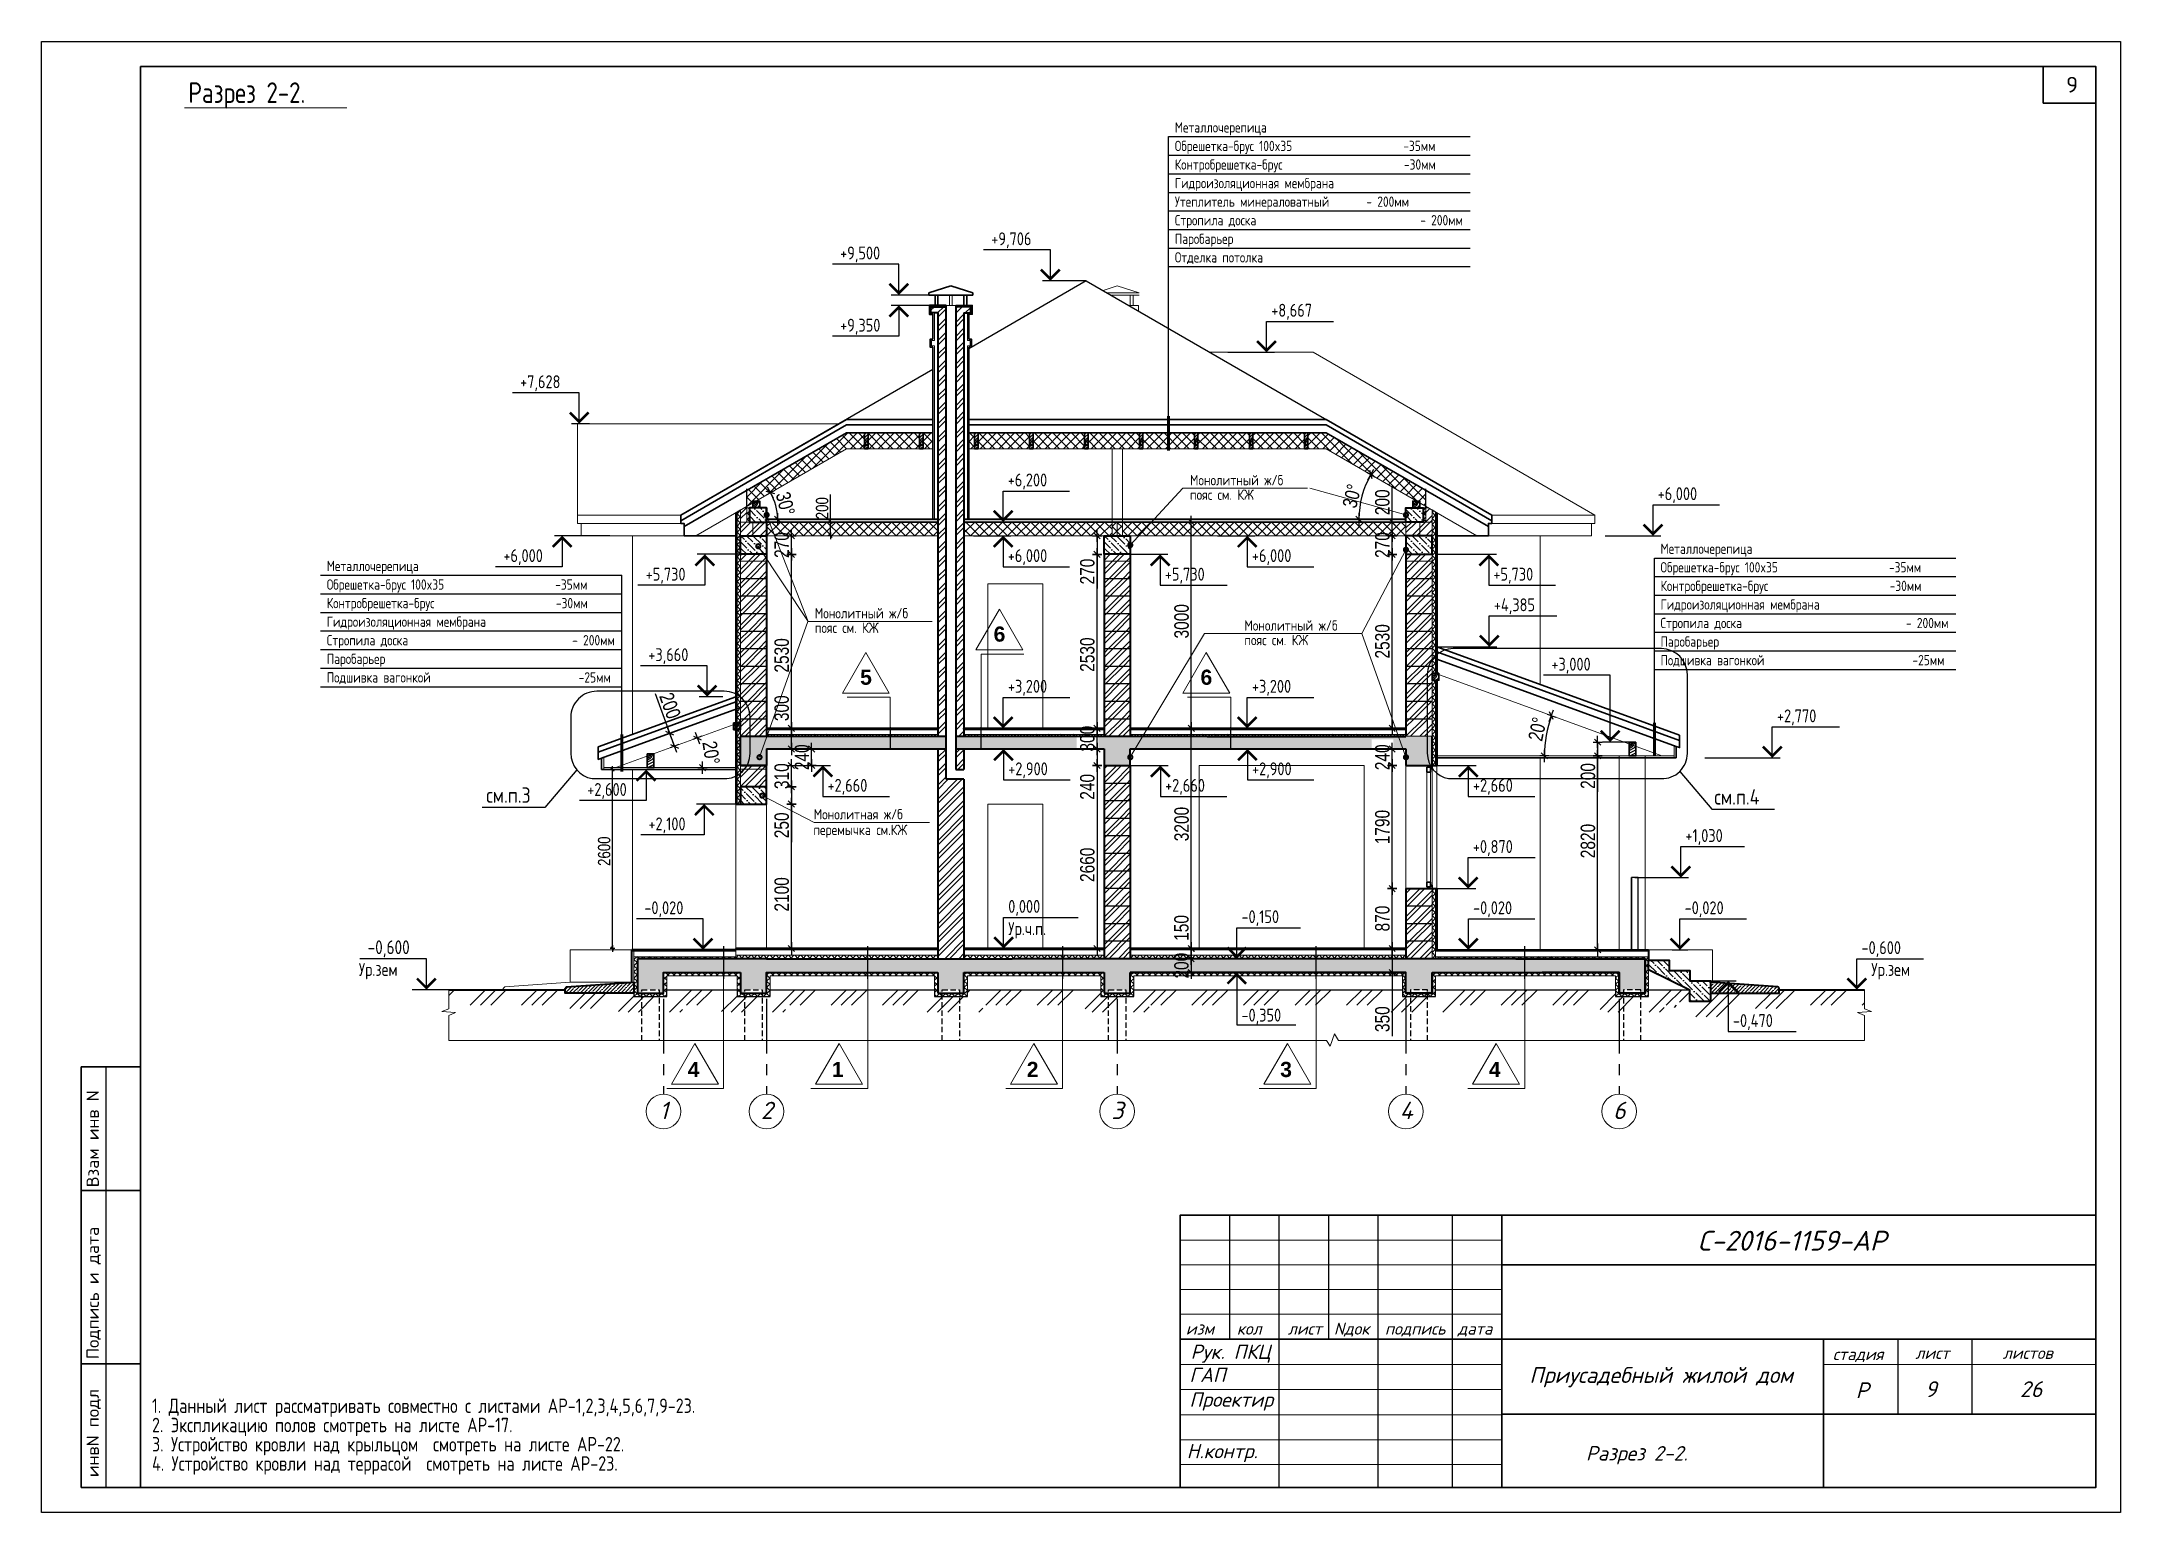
# Model space of a CAD drawing. Extents: x -12289450 to -10763036, y -7834513 to -6150123.
# Drawn here: x -11236779 to -11206539, y -7715920 to -7694536 of the extents above; entities that cross this region are included whole.
import ezdxf
from ezdxf.enums import TextEntityAlignment as Align

# ---------------------------------------------------------------- set-up
doc = ezdxf.new("R2010")
doc.units = 0
doc.header["$LTSCALE"] = 25
doc.header["$PDMODE"] = 35
for name, pattern in [('CENTER', [50.8, 31.75, -6.35, 6.35, -6.35]), ('HIDDEN', [9.525, 6.35, -3.175]), ('HIDDEN2', [4.7625, 3.175, -1.5875])]:
    doc.linetypes.add(name, pattern=pattern)
doc.layers.get('DefPoints').update_dxf_attribs({"color": 10, "lineweight": 30})
for name, color, linetype in [('003-ТЕКСТ', 7, 'Continuous'), ('004-ВСПЛИНИИ', 15, 'Continuous'), ('005-РАЗМЕРЫ', 252, 'Continuous'), ('008-ШТРИХОВКА', 252, 'Continuous'), ('014-ОСИ', 251, 'CENTER'), ('Annotation - Text', 7, 'Continuous'), ('ArchiCAD', 7, 'Continuous'), ('EEE', 7, 'Continuous'), ('kassa', 7, 'Continuous'), ('Крыши', 7, 'Continuous'), ('Новое', 51, 'Continuous'), ('Примечания', 7, 'Continuous')]:
    doc.layers.add(name, color=color, linetype=linetype)
for name, color, linetype, lineweight in [('0_Ном_пера__41', 7, 'Continuous', 9), ('___АР Полы_Ном_пера__1', 7, 'Continuous', 5), ('___АР Полы_Ном_пера__41', 7, 'Continuous', 9), ('A-TEXT', 7, 'Continuous', 15), ('RAZMER', 7, 'Continuous', 9), ('SVAYA', 1, 'Continuous', 40), ('text', 1, 'Continuous', 15), ('Интерьер - Лестница_Ном_пера__21', 7, 'Continuous', 40), ('Лестница', 15, 'Continuous', 13), ('Перегор', 4, 'Continuous', 20), ('СТЕНЫ', 5, 'Continuous', 40), ('тонк', 7, 'Continuous', 20), ('тонкий', 114, 'Continuous', 20)]:
    doc.layers.add(name, color=color, linetype=linetype, lineweight=lineweight)
doc.layers.add('Окна ArchiCAD_Ном._пера__3', color=7, linetype='Continuous', lineweight=15, true_color=0xff6600)
doc.styles.add('gismo', font='isocpeui.ttf')
doc.styles.add('GOST 2.304', font='cs_gost2304.shx')
doc.styles.add('SIMP701', font='simplex701.shx')
doc.styles.get("Standard").update_dxf_attribs({"font": 'arial.ttf'})
doc.styles.add('TXT0', font='txt', dxfattribs={"width": 0.8})
doc.styles.add('СГЕНЕРИР_СТИЛЬ_1', font='arialbd.ttf')
doc.dimstyles.new('Копия(2) 3 РАЗМЕРЫ 3', dxfattribs={"dimscale": 30, "dimtxt": 6, "dimasz": 0.08, "dimexe": 0, "dimexo": 0, "dimgap": 1, "dimtad": 1, "dimdec": 0, "dimzin": 0, "dimdsep": 46, "dimtxsty": 'TXT0', "dimblk1": 'A8MITTA', "dimblk2": 'A8MITTA', "dimsah": 1, "dimcen": 0.3, "dimse1": 1, "dimse2": 1, "dimadec": 0, "dimazin": 0, "dimtp": 6, "dimtm": 6, "dimtfac": 1, "dimtdec": 0, "dimtofl": 0, "dimtmove": 0, "dimatfit": 3, "dimldrblk": 'A8MITTA', "dimfxl": 0, "dimtolj": 1, "dimtzin": 0, "dimarcsym": 0})
doc.dimstyles.new('Копия(5) РАЗМЕРЫ', dxfattribs={"dimscale": 30, "dimtxt": 7, "dimasz": 0.15, "dimexe": 0, "dimexo": 0, "dimgap": 1.2, "dimtad": 1, "dimdec": 0, "dimzin": 0, "dimdsep": 46, "dimtxsty": 'TXT0', "dimblk1": 'A8MITTA', "dimblk2": 'A8MITTA', "dimsah": 1, "dimcen": 2, "dimse1": 1, "dimse2": 1, "dimadec": 0, "dimazin": 0, "dimtp": 6, "dimtm": 6, "dimtfac": 1, "dimtdec": 0, "dimtofl": 0, "dimtmove": 0, "dimatfit": 3, "dimldrblk": 'A8MITTA', "dimfxl": 0, "dimtolj": 1, "dimtzin": 0, "dimarcsym": 0})

msp = doc.modelspace()

# ---------------------------------------------------------------- texts
at = {"insert": (-11207329.1, -7695048.5), "char_height": 228.541, "width": 435.317, "attachment_point": 1}
msp.add_mtext('{\\Fsimplex|c0;9}', dxfattribs=at)
at = {"layer": '003-ТЕКСТ', "lineweight": 30, "style": 'SIMP701'}
for s, height, p in [('Взам инв N', 180, (-11235944.7, -7711193.5)), ('Подпись и дата', 179.997, (-11235944.7, -7713694.6)), ('инвN подл', 180, (-11235944.7, -7715406.7))]:
    msp.add_text(s, height=height, rotation=90, dxfattribs=at).set_placement(p)
at = {"layer": '___АР Полы_Ном_пера__1', "style": 'СГЕНЕРИР_СТИЛЬ_1'}
for s, p in [('6', (-11222930.1, -7703260.3)), ('5', (-11224871.9, -7703887.3)), ('6', (-11219920.2, -7703887.3)), ('4', (-11227378.3, -7709590)), ('1', (-11225282.5, -7709590)), ('2', (-11222447.5, -7709590)), ('3', (-11218761.1, -7709590)), ('4', (-11215725.7, -7709590))]:
    msp.add_text(s, height=220, dxfattribs=at).set_placement(p)
at = {"layer": 'Annotation - Text', "color": 0, "lineweight": 25}
for s, height, style, p in [('Разрез 2-2.', 300, 'GOST 2.304', (-11234644.5, -7695428.4)), ('С-2016-1159-АР', 288.596, 'gismo', (-11212686.6, -7712114.5)), ('изм', 173.16, 'gismo', (-11220134.2, -7713335.7)), ('кол', 173.16, 'gismo', (-11219392.5, -7713335.7)), ('лист', 173.16, 'gismo', (-11218650.9, -7713335.7)), ('Nдок', 173.16, 'gismo', (-11217979.8, -7713335.7)), ('подпись', 173.16, 'gismo', (-11217238.2, -7713335.7)), ('дата', 173.16, 'gismo', (-11216178.6, -7713335.7)), ('Рук. ПКЦ', 207.79, 'gismo', (-11220063.6, -7713688.6)), ('стадия', 173.16, 'gismo', (-11210722.1, -7713706.2)), ('лист', 173.16, 'gismo', (-11209521.3, -7713688.6)), ('листов', 173.16, 'gismo', (-11208249.8, -7713688.6)), ('ГАП', 207.79, 'gismo', (-11220081.2, -7714023.8)), ('Приусадебный жилой дом', 230.877, 'gismo', (-11215136.2, -7714037.7)), ('Проектир', 207.79, 'gismo', (-11220081.2, -7714383.8)), ('Р', 230.9, 'gismo', (-11210388.9, -7714260.2)), ('9', 230.9, 'gismo', (-11209381, -7714244.2)), ('26', 230.88, 'gismo', (-11208000.3, -7714244.2)), ('1. Данный лист рассматривать совместно с листами АР-1,2,3,4,5,6,7,9-23.', 210, 'GOST 2.304', (-11235172.3, -7714474.4)), ('2. Экспликацию полов смотреть на листе АР-17.', 210, 'GOST 2.304', (-11235172.3, -7714754.3)), ('3. Устройство кровли над крыльцом  смотреть на листе АР-22.', 210, 'GOST 2.304', (-11235172.3, -7715034.1)), ('Н.контр.', 207.79, 'gismo', (-11220120.7, -7715132.6)), ('Разрез 2-2.', 210, 'gismo', (-11214313.7, -7715165.9)), ('4. Устройство кровли над террасой  смотреть на листе АР-23.', 210, 'GOST 2.304', (-11235172.3, -7715314))]:
    msp.add_text(s, height=height, dxfattribs=dict(at, style=style)).set_placement(p)
at = {"layer": 'Annotation - Text', "color": 0, "lineweight": 25, "char_height": 252, "attachment_point": 2, "style": 'gismo'}
for s, insert in [('1', (-11227727.9, -7709949.8)), ('2', (-11226227.9, -7709949.8)), ('3', (-11221127.9, -7709949.8)), ('4', (-11216927.9, -7709949.8)), ('6', (-11213827.9, -7709949.8))]:
    msp.add_mtext(s, dxfattribs=dict(at, insert=insert))
at = {"layer": 'text', "color": 7, "lineweight": 30, "style": 'SIMP701', "width": 0.8}
for s, p in [('Монолитный ж/б', (-11220073.6, -7700987.2)), ('пояс см. КЖ', (-11220073.6, -7701199)), ('пояс см. КЖ', (-11225531.2, -7703133.9)), ('Монолитный ж/б', (-11225531.2, -7702922.2)), ('Монолитный ж/б', (-11219282.6, -7703100.3)), ('пояс см. КЖ', (-11219282.6, -7703312.1)), ('Монолитная ж/б', (-11225547, -7705845)), ('перемычка см.КЖ', (-11225552, -7706071.7))]:
    msp.add_text(s, height=150, dxfattribs=at).set_placement(p)
at = {"layer": 'text', "color": 7, "lineweight": 25, "style": 'SIMP701', "width": 0.8}
for s, p in [('см.п.3', (-11230310.4, -7705603.7)), ('см.п.4', (-11212445.9, -7705630))]:
    msp.add_text(s, height=225, dxfattribs=at).set_placement(p)
at = {"layer": 'Примечания', "linetype": 'Continuous', "lineweight": 25, "ltscale": 75, "style": 'GOST 2.304'}
for s, height, p in [('+9,500', 187.5, (-11225162.6, -7697703.2)), ('+9,706', 187.5, (-11222963.8, -7697496.9)), ('+8,667', 187.5, (-11218890.9, -7698536.1)), ('+9,350', 187.5, (-11225162.6, -7698753.2)), ('+7,628', 187.5, (-11229818, -7699575.3)), ('+6,200', 187.5, (-11222724.4, -7701003.2)), ('+6,000', 187.5, (-11213270.3, -7701203.2)), ('+6,000', 187.5, (-11230060.9, -7702103.2)), ('+6,000', 187.5, (-11222724.1, -7702103.2)), ('+6,000', 187.5, (-11219172.7, -7702103.2)), ('+5,730', 187.5, (-11227991.2, -7702373.2)), ('+5,730', 187.5, (-11220439.1, -7702373.2)), ('+5,730', 187.5, (-11215660.2, -7702373.2)), ('+4,385', 187.5, (-11215652.8, -7702818.4)), ('+3,660', 187.5, (-11227953.1, -7703543.3)), ('+3,000', 187.5, (-11214816.2, -7703681.3)), ('+3,200', 187.5, (-11222722, -7704003.2)), ('+3,200', 187.5, (-11219172.4, -7704003.2)), ('+2,770', 187.5, (-11211534.8, -7704433.2)), ('+2,900', 187.5, (-11222717.3, -7705203)), ('+2,900', 187.5, (-11219170.7, -7705203)), ('+2,600', 187.5, (-11228840.5, -7705503.2)), ('+2,660', 187.5, (-11225346.5, -7705443.2)), ('+2,660', 187.5, (-11220435.4, -7705443.2)), ('+2,660', 187.5, (-11215957.1, -7705443.2)), ('+2,100', 187.5, (-11227950.8, -7706003.2)), ('+1,030', 187.5, (-11212866.8, -7706173.2)), ('+0,870', 187.5, (-11215958.4, -7706333.2)), ('-0,020', 187.5, (-11228011, -7707223.2)), ('0,000', 187.5, (-11222717.4, -7707203.2)), ('-0,150', 187.5, (-11219324.6, -7707353.2)), ('-0,020', 187.5, (-11215955.7, -7707223.2)), ('-0,020', 187.5, (-11212878.4, -7707223.2)), ('-0,600', 200, (-11232035.9, -7707803.2)), ('-0,600', 187.5, (-11210305.1, -7707803.2)), ('-0,350', 187.5, (-11219324.6, -7708784)), ('-0,470', 187.5, (-11212175.4, -7708863))]:
    msp.add_text(s, height=height, dxfattribs=at).set_placement(p)
for s, p in [('Ур.ч.п.', (-11222717.4, -7707338.2)), ('Ур.зем', (-11232164, -7707933.1)), ('Ур.зем', (-11210162.6, -7707933.1))]:
    msp.add_text(s, height=187.5, dxfattribs=at).set_placement(p, align=Align.TOP_LEFT)
at = {"layer": 'тонкий', "lineweight": 25, "ltscale": 2, "style": 'GOST 2.304'}
for s, p in [('Металлочерепица ', (-11220293.6, -7695858.1)), ('Обрешетка-брус 100x35                     -35мм', (-11220293.6, -7696128.1)), ('Контробрешетка-брус                       -30мм', (-11220293.6, -7696398.1)), ('Гидроизоляционная мембрана', (-11220293.6, -7696668.1)), ('Утеплитель минераловатный       - 200мм', (-11220293.6, -7696938.1)), ('Стропила доска                               - 200мм', (-11220293.6, -7697208.1)), ('Паробарьер', (-11220293.6, -7697478.1)), ('Отделка потолка', (-11220293.6, -7697748.1)), ('Металлочерепица ', (-11232629.8, -7702234.9)), ('Металлочерепица ', (-11213228.6, -7701984.2)), ('Обрешетка-брус 100x35                     -35мм', (-11232629.8, -7702504.9)), ('Обрешетка-брус 100x35                     -35мм', (-11213228.6, -7702254.2)), ('Контробрешетка-брус                       -30мм', (-11213228.6, -7702524.2)), ('Контробрешетка-брус                       -30мм', (-11232629.8, -7702774.9)), ('Гидроизоляционная мембрана', (-11213228.6, -7702794.2)), ('Гидроизоляционная мембрана', (-11232629.8, -7703044.9)), ('Стропила доска                               - 200мм', (-11213228.6, -7703064.2)), ('Стропила доска                               - 200мм', (-11232629.8, -7703314.9)), ('Паробарьер', (-11213228.6, -7703334.2)), ('Паробарьер', (-11232629.8, -7703584.9)), ('Подшивка вагонкой                            -25мм', (-11213228.6, -7703604.2)), ('Подшивка вагонкой                            -25мм', (-11232629.8, -7703854.9))]:
    msp.add_text(s, height=150, dxfattribs=at).set_placement(p)

# ---------------------------------------------------------------- blocks, each defined once
blk = doc.blocks.new('A8MITTA', base_point=(3180, 3140))
for p, q in [((3160, 3140), (3200, 3140)), ((3170, 3130), (3190, 3150)), ((3180, 3155), (3180, 3125))]:
    blk.add_line(p, q)
blk = doc.blocks.new('*D70')
at = {"layer": '005-РАЗМЕРЫ', "color": 0, "lineweight": -2, "ltscale": 4, "transparency": 16777216}
blk.add_line((-11217133, -7707716), (-11217133, -7706855), dxfattribs=at)
at = {"layer": 'DefPoints', "color": 0, "ltscale": 4, "transparency": 16777216}
for p in [(-11217133, -7706851), (-11216932, -7706851), (-11216932, -7707721)]:
    blk.add_point(p, dxfattribs=at)
at = {"layer": '005-РАЗМЕРЫ', "color": 0, "lineweight": -2, "ltscale": 4, "transparency": 16777216, "xscale": 4.5, "yscale": 4.5, "zscale": 4.5}
for p, rotation in [((-11217133, -7706851), 90), ((-11217133, -7707721), 270)]:
    blk.add_blockref('A8MITTA', p, dxfattribs=dict(at, rotation=rotation))
at = {"layer": '005-РАЗМЕРЫ', "color": 0, "lineweight": 25, "ltscale": 4, "transparency": 16777216, "insert": (-11217274, -7707286), "char_height": 210, "attachment_point": 5, "rotation": 90, "style": 'TXT0'}
blk.add_mtext('\\A1;870', dxfattribs=at)
blk = doc.blocks.new('*D71')
at = {"layer": '005-РАЗМЕРЫ', "color": 0, "lineweight": -2, "ltscale": 4, "transparency": 16777216}
blk.add_line((-11217133, -7706846), (-11217133, -7705065), dxfattribs=at)
at = {"layer": 'DefPoints', "color": 0, "ltscale": 4, "transparency": 16777216}
for p in [(-11217133, -7705061), (-11216932, -7705061), (-11216932, -7706851)]:
    blk.add_point(p, dxfattribs=at)
at = {"layer": '005-РАЗМЕРЫ', "color": 0, "lineweight": -2, "ltscale": 4, "transparency": 16777216, "xscale": 4.5, "yscale": 4.5, "zscale": 4.5}
for p, rotation in [((-11217133, -7705061), 90), ((-11217133, -7706851), 270)]:
    blk.add_blockref('A8MITTA', p, dxfattribs=dict(at, rotation=rotation))
at = {"layer": '005-РАЗМЕРЫ', "color": 0, "lineweight": 25, "ltscale": 4, "transparency": 16777216, "insert": (-11217274, -7705956), "char_height": 210, "attachment_point": 5, "rotation": 90, "style": 'TXT0'}
blk.add_mtext('\\A1;1790', dxfattribs=at)
blk = doc.blocks.new('*D72')
at = {"layer": '005-РАЗМЕРЫ', "color": 0, "lineweight": -2, "ltscale": 4, "transparency": 16777216}
blk.add_line((-11217133, -7705056), (-11217133, -7704825), dxfattribs=at)
at = {"layer": 'DefPoints', "color": 0, "ltscale": 4, "transparency": 16777216}
for p in [(-11217133, -7704820), (-11216932, -7704820), (-11216932, -7705061)]:
    blk.add_point(p, dxfattribs=at)
at = {"layer": '005-РАЗМЕРЫ', "color": 0, "lineweight": -2, "ltscale": 4, "transparency": 16777216, "xscale": 4.5, "yscale": 4.5, "zscale": 4.5}
for p, rotation in [((-11217133, -7704820), 90), ((-11217133, -7705061), 270)]:
    blk.add_blockref('A8MITTA', p, dxfattribs=dict(at, rotation=rotation))
at = {"layer": '005-РАЗМЕРЫ', "color": 0, "lineweight": 25, "ltscale": 4, "transparency": 16777216, "insert": (-11217274, -7704941), "char_height": 210, "attachment_point": 5, "rotation": 90, "style": 'TXT0'}
blk.add_mtext('\\A1;240', dxfattribs=at)
blk = doc.blocks.new('*D73')
at = {"layer": '005-РАЗМЕРЫ', "color": 0, "lineweight": -2, "ltscale": 4, "transparency": 16777216}
blk.add_line((-11217133, -7704516), (-11217133, -7701995), dxfattribs=at)
at = {"layer": 'DefPoints', "color": 0, "ltscale": 4, "transparency": 16777216}
for p in [(-11217133, -7701991), (-11217066, -7701991), (-11216932, -7704521)]:
    blk.add_point(p, dxfattribs=at)
at = {"layer": '005-РАЗМЕРЫ', "color": 0, "lineweight": -2, "ltscale": 4, "transparency": 16777216, "xscale": 4.5, "yscale": 4.5, "zscale": 4.5}
for p, rotation in [((-11217133, -7701991), 90), ((-11217133, -7704521), 270)]:
    blk.add_blockref('A8MITTA', p, dxfattribs=dict(at, rotation=rotation))
at = {"layer": '005-РАЗМЕРЫ', "color": 0, "lineweight": 25, "ltscale": 4, "transparency": 16777216, "insert": (-11217274, -7703256), "char_height": 210, "attachment_point": 5, "rotation": 90, "style": 'TXT0'}
blk.add_mtext('\\A1;2530', dxfattribs=at)
blk = doc.blocks.new('*D74')
at = {"layer": '005-РАЗМЕРЫ', "color": 0, "lineweight": -2, "ltscale": 4, "transparency": 16777216}
blk.add_line((-11217133, -7701986), (-11217133, -7701725), dxfattribs=at)
at = {"layer": 'DefPoints', "color": 0, "ltscale": 4, "transparency": 16777216}
for p in [(-11217133, -7701721), (-11216932, -7701721), (-11216932, -7701991)]:
    blk.add_point(p, dxfattribs=at)
at = {"layer": '005-РАЗМЕРЫ', "color": 0, "lineweight": -2, "ltscale": 4, "transparency": 16777216, "xscale": 4.5, "yscale": 4.5, "zscale": 4.5}
for p, rotation in [((-11217133, -7701721), 90), ((-11217133, -7701991), 270)]:
    blk.add_blockref('A8MITTA', p, dxfattribs=dict(at, rotation=rotation))
at = {"layer": '005-РАЗМЕРЫ', "color": 0, "lineweight": 25, "ltscale": 4, "transparency": 16777216, "insert": (-11217274, -7701856), "char_height": 210, "attachment_point": 5, "rotation": 90, "style": 'TXT0'}
blk.add_mtext('\\A1;270', dxfattribs=at)
blk = doc.blocks.new('*D75')
at = {"layer": '005-РАЗМЕРЫ', "color": 0, "lineweight": -2, "ltscale": 4, "transparency": 16777216}
for p, q in [((-11217133, -7701521), (-11217133, -7701002)), ((-11217133, -7701716), (-11217133, -7701525))]:
    blk.add_line(p, q, dxfattribs=at)
at = {"layer": 'DefPoints', "color": 0, "ltscale": 4, "transparency": 16777216}
for p in [(-11217133, -7701521), (-11216932, -7701521), (-11216932, -7701721)]:
    blk.add_point(p, dxfattribs=at)
at = {"layer": '005-РАЗМЕРЫ', "color": 0, "lineweight": -2, "ltscale": 4, "transparency": 16777216, "xscale": 4.5, "yscale": 4.5, "zscale": 4.5}
for p, rotation in [((-11217133, -7701521), 90), ((-11217133, -7701721), 270)]:
    blk.add_blockref('A8MITTA', p, dxfattribs=dict(at, rotation=rotation))
at = {"layer": '005-РАЗМЕРЫ', "color": 0, "lineweight": 25, "ltscale": 4, "transparency": 16777216, "insert": (-11217274, -7701234), "char_height": 210, "attachment_point": 5, "rotation": 90, "style": 'TXT0'}
blk.add_mtext('\\A1;200', dxfattribs=at)
blk = doc.blocks.new('*D68')
at = {"layer": '005-РАЗМЕРЫ', "color": 0, "lineweight": -2, "ltscale": 4, "transparency": 16777216}
for p, q in [((-11217133, -7707725), (-11217133, -7708066)), ((-11217133, -7708071), (-11217133, -7708995))]:
    blk.add_line(p, q, dxfattribs=at)
at = {"layer": 'DefPoints', "color": 0, "ltscale": 4, "transparency": 16777216}
for p in [(-11217133, -7707721), (-11216932, -7707721), (-11216932, -7708071)]:
    blk.add_point(p, dxfattribs=at)
at = {"layer": '005-РАЗМЕРЫ', "color": 0, "lineweight": -2, "ltscale": 4, "transparency": 16777216, "xscale": 4.5, "yscale": 4.5, "zscale": 4.5}
for p, rotation in [((-11217133, -7707721), 90), ((-11217133, -7708071), 270)]:
    blk.add_blockref('A8MITTA', p, dxfattribs=dict(at, rotation=rotation))
at = {"layer": '005-РАЗМЕРЫ', "color": 0, "lineweight": 25, "ltscale": 4, "transparency": 16777216, "insert": (-11217274, -7708749), "char_height": 210, "attachment_point": 5, "rotation": 90, "style": 'TXT0'}
blk.add_mtext('\\A1;350', dxfattribs=at)
blk = doc.blocks.new('*D78')
at = {"layer": '005-РАЗМЕРЫ', "color": 0, "lineweight": -2, "ltscale": 4, "transparency": 16777216}
for p, q in [((-11225304, -7701521), (-11225304, -7701122)), ((-11225304, -7701718), (-11225304, -7701523))]:
    blk.add_line(p, q, dxfattribs=at)
at = {"layer": 'DefPoints', "color": 0, "ltscale": 4, "transparency": 16777216}
for p in [(-11225583, -7701721), (-11225455, -7701521), (-11225304, -7701521)]:
    blk.add_point(p, dxfattribs=at)
at = {"layer": '005-РАЗМЕРЫ', "color": 0, "lineweight": -2, "ltscale": 4, "transparency": 16777216, "xscale": 2.4, "yscale": 2.4, "zscale": 2.4}
for p, rotation in [((-11225304, -7701521), 90), ((-11225304, -7701721), 270)]:
    blk.add_blockref('A8MITTA', p, dxfattribs=dict(at, rotation=rotation))
at = {"layer": '005-РАЗМЕРЫ', "color": 0, "lineweight": 25, "ltscale": 4, "transparency": 16777216, "insert": (-11225424, -7701320), "char_height": 180, "attachment_point": 5, "rotation": 90, "style": 'TXT0'}
blk.add_mtext('\\A1;200', dxfattribs=at)
blk = doc.blocks.new('*D79')
at = {"layer": '005-РАЗМЕРЫ', "color": 0, "lineweight": -2, "ltscale": 4, "transparency": 16777216}
blk.add_line((-11221425, -7704516), (-11221425, -7701995), dxfattribs=at)
at = {"layer": 'DefPoints', "color": 0, "ltscale": 4, "transparency": 16777216}
for p in [(-11221425, -7701991), (-11221322, -7701991), (-11221323, -7704521)]:
    blk.add_point(p, dxfattribs=at)
at = {"layer": '005-РАЗМЕРЫ', "color": 0, "lineweight": -2, "ltscale": 4, "transparency": 16777216, "xscale": 4.5, "yscale": 4.5, "zscale": 4.5}
for p, rotation in [((-11221425, -7701991), 90), ((-11221425, -7704521), 270)]:
    blk.add_blockref('A8MITTA', p, dxfattribs=dict(at, rotation=rotation))
at = {"layer": '005-РАЗМЕРЫ', "color": 0, "lineweight": 25, "ltscale": 4, "transparency": 16777216, "insert": (-11221566, -7703449), "char_height": 210, "attachment_point": 5, "rotation": 90, "style": 'TXT0'}
blk.add_mtext('\\A1;2530', dxfattribs=at)
blk = doc.blocks.new('*D69')
at = {"layer": '005-РАЗМЕРЫ', "color": 0, "lineweight": -2, "ltscale": 4, "transparency": 16777216}
for p, q in [((-11221425, -7701725), (-11221425, -7701986)), ((-11221425, -7701991), (-11221425, -7702487))]:
    blk.add_line(p, q, dxfattribs=at)
at = {"layer": 'DefPoints', "color": 0, "ltscale": 4, "transparency": 16777216}
for p in [(-11221425, -7701721), (-11221323, -7701721), (-11221322, -7701991)]:
    blk.add_point(p, dxfattribs=at)
at = {"layer": '005-РАЗМЕРЫ', "color": 0, "lineweight": -2, "ltscale": 4, "transparency": 16777216, "xscale": 4.5, "yscale": 4.5, "zscale": 4.5}
for p, rotation in [((-11221425, -7701721), 90), ((-11221425, -7701991), 270)]:
    blk.add_blockref('A8MITTA', p, dxfattribs=dict(at, rotation=rotation))
at = {"layer": '005-РАЗМЕРЫ', "color": 0, "lineweight": 25, "ltscale": 4, "transparency": 16777216, "insert": (-11221566, -7702241), "char_height": 210, "attachment_point": 5, "rotation": 90, "style": 'TXT0'}
blk.add_mtext('\\A1;270', dxfattribs=at)
blk = doc.blocks.new('*D80')
at = {"layer": '005-РАЗМЕРЫ', "color": 0, "lineweight": -2, "ltscale": 4, "transparency": 16777216}
for p, q in [((-11220056, -7707721), (-11220056, -7707204)), ((-11220056, -7707866), (-11220056, -7707725))]:
    blk.add_line(p, q, dxfattribs=at)
at = {"layer": 'DefPoints', "color": 0, "ltscale": 4, "transparency": 16777216}
for p in [(-11220056, -7707721), (-11219958, -7707721), (-11219958, -7707871)]:
    blk.add_point(p, dxfattribs=at)
at = {"layer": '005-РАЗМЕРЫ', "color": 0, "lineweight": -2, "ltscale": 4, "transparency": 16777216, "xscale": 4.5, "yscale": 4.5, "zscale": 4.5}
for p, rotation in [((-11220056, -7707721), 90), ((-11220056, -7707871), 270)]:
    blk.add_blockref('A8MITTA', p, dxfattribs=dict(at, rotation=rotation))
at = {"layer": '005-РАЗМЕРЫ', "color": 0, "lineweight": 25, "ltscale": 4, "transparency": 16777216, "insert": (-11220197, -7707422), "char_height": 210, "attachment_point": 5, "rotation": 90, "style": 'TXT0'}
blk.add_mtext('\\A1;150', dxfattribs=at)
blk = doc.blocks.new('*D81')
at = {"layer": '005-РАЗМЕРЫ', "color": 0, "lineweight": -2, "ltscale": 4, "transparency": 16777216}
blk.add_line((-11220056, -7707875), (-11220056, -7708066), dxfattribs=at)
at = {"layer": 'DefPoints', "color": 0, "ltscale": 4, "transparency": 16777216}
for p in [(-11220056, -7708071), (-11219778, -7707871), (-11219778, -7708071)]:
    blk.add_point(p, dxfattribs=at)
at = {"layer": '005-РАЗМЕРЫ', "color": 0, "lineweight": -2, "ltscale": 4, "transparency": 16777216, "xscale": 4.5, "yscale": 4.5, "zscale": 4.5}
for p, rotation in [((-11220056, -7707871), 90), ((-11220056, -7708071), 270)]:
    blk.add_blockref('A8MITTA', p, dxfattribs=dict(at, rotation=rotation))
at = {"layer": '005-РАЗМЕРЫ', "color": 0, "lineweight": 25, "ltscale": 4, "transparency": 16777216, "insert": (-11220197, -7707971), "char_height": 210, "attachment_point": 5, "rotation": 90, "style": 'TXT0'}
blk.add_mtext('\\A1;200', dxfattribs=at)
blk = doc.blocks.new('*D76')
at = {"layer": '005-РАЗМЕРЫ', "color": 0, "lineweight": -2, "ltscale": 4, "transparency": 16777216}
blk.add_line((-11220054, -7707716), (-11220054, -7704525), dxfattribs=at)
at = {"layer": 'DefPoints', "color": 0, "ltscale": 4, "transparency": 16777216}
for p in [(-11220139, -7704521), (-11220054, -7704521), (-11220139, -7707721)]:
    blk.add_point(p, dxfattribs=at)
at = {"layer": '005-РАЗМЕРЫ', "color": 0, "lineweight": -2, "ltscale": 4, "transparency": 16777216, "xscale": 4.5, "yscale": 4.5, "zscale": 4.5}
for p, rotation in [((-11220054, -7704521), 90), ((-11220054, -7707721), 270)]:
    blk.add_blockref('A8MITTA', p, dxfattribs=dict(at, rotation=rotation))
at = {"layer": '005-РАЗМЕРЫ', "color": 0, "lineweight": 25, "ltscale": 4, "transparency": 16777216, "insert": (-11220195, -7705912), "char_height": 210, "attachment_point": 5, "rotation": 90, "style": 'TXT0'}
blk.add_mtext('\\A1;3200', dxfattribs=at)
blk = doc.blocks.new('*D77')
at = {"layer": '005-РАЗМЕРЫ', "color": 0, "lineweight": -2, "ltscale": 4, "transparency": 16777216}
blk.add_line((-11220054, -7704516), (-11220054, -7701525), dxfattribs=at)
at = {"layer": 'DefPoints', "color": 0, "ltscale": 4, "transparency": 16777216}
for p in [(-11220054, -7701521), (-11219860, -7701521), (-11219860, -7704521)]:
    blk.add_point(p, dxfattribs=at)
at = {"layer": '005-РАЗМЕРЫ', "color": 0, "lineweight": -2, "ltscale": 4, "transparency": 16777216, "xscale": 4.5, "yscale": 4.5, "zscale": 4.5}
for p, rotation in [((-11220054, -7701521), 90), ((-11220054, -7704521), 270)]:
    blk.add_blockref('A8MITTA', p, dxfattribs=dict(at, rotation=rotation))
at = {"layer": '005-РАЗМЕРЫ', "color": 0, "lineweight": 25, "ltscale": 4, "transparency": 16777216, "insert": (-11220195, -7702964), "char_height": 210, "attachment_point": 5, "rotation": 90, "style": 'TXT0'}
blk.add_mtext('\\A1;3000', dxfattribs=at)
blk = doc.blocks.new('*D82')
at = {"layer": '005-РАЗМЕРЫ', "color": 0, "lineweight": -2, "ltscale": 4, "transparency": 16777216}
for p, q in [((-11221425, -7704825), (-11221425, -7705056)), ((-11221425, -7705061), (-11221425, -7705617))]:
    blk.add_line(p, q, dxfattribs=at)
at = {"layer": 'DefPoints', "color": 0, "ltscale": 4, "transparency": 16777216}
for p in [(-11221425, -7704820), (-11221322, -7704820), (-11221322, -7705061)]:
    blk.add_point(p, dxfattribs=at)
at = {"layer": '005-РАЗМЕРЫ', "color": 0, "lineweight": -2, "ltscale": 4, "transparency": 16777216, "xscale": 4.5, "yscale": 4.5, "zscale": 4.5}
for p, rotation in [((-11221425, -7704820), 90), ((-11221425, -7705061), 270)]:
    blk.add_blockref('A8MITTA', p, dxfattribs=dict(at, rotation=rotation))
at = {"layer": '005-РАЗМЕРЫ', "color": 0, "lineweight": 25, "ltscale": 4, "transparency": 16777216, "insert": (-11221566, -7705371), "char_height": 210, "attachment_point": 5, "rotation": 90, "style": 'TXT0'}
blk.add_mtext('\\A1;240', dxfattribs=at)
blk = doc.blocks.new('*D83')
at = {"layer": '005-РАЗМЕРЫ', "color": 0, "lineweight": -2, "ltscale": 4, "transparency": 16777216}
blk.add_line((-11221425, -7705065), (-11221425, -7707716), dxfattribs=at)
at = {"layer": 'DefPoints', "color": 0, "ltscale": 4, "transparency": 16777216}
for p in [(-11221256, -7705061), (-11221425, -7707721), (-11221256, -7707721)]:
    blk.add_point(p, dxfattribs=at)
at = {"layer": '005-РАЗМЕРЫ', "color": 0, "lineweight": -2, "ltscale": 4, "transparency": 16777216, "xscale": 4.5, "yscale": 4.5, "zscale": 4.5}
for p, rotation in [((-11221425, -7705061), 90), ((-11221425, -7707721), 270)]:
    blk.add_blockref('A8MITTA', p, dxfattribs=dict(at, rotation=rotation))
at = {"layer": '005-РАЗМЕРЫ', "color": 0, "lineweight": 25, "ltscale": 4, "transparency": 16777216, "insert": (-11221566, -7706505), "char_height": 210, "attachment_point": 5, "rotation": 90, "style": 'TXT0'}
blk.add_mtext('\\A1;2660', dxfattribs=at)
blk = doc.blocks.new('*D84')
at = {"layer": '005-РАЗМЕРЫ', "color": 0, "lineweight": -2, "ltscale": 4, "transparency": 16777216}
blk.add_line((-11225871, -7707716), (-11225871, -7705625), dxfattribs=at)
at = {"layer": 'DefPoints', "color": 0, "ltscale": 4, "transparency": 16777216}
for p in [(-11226232, -7705621), (-11225871, -7705621), (-11225970, -7707721)]:
    blk.add_point(p, dxfattribs=at)
at = {"layer": '005-РАЗМЕРЫ', "color": 0, "lineweight": -2, "ltscale": 4, "transparency": 16777216, "xscale": 4.5, "yscale": 4.5, "zscale": 4.5}
for p, rotation in [((-11225871, -7705621), 90), ((-11225871, -7707721), 270)]:
    blk.add_blockref('A8MITTA', p, dxfattribs=dict(at, rotation=rotation))
at = {"layer": '005-РАЗМЕРЫ', "color": 0, "lineweight": 25, "ltscale": 4, "transparency": 16777216, "insert": (-11226012, -7706935), "char_height": 210, "attachment_point": 5, "rotation": 90, "style": 'TXT0'}
blk.add_mtext('\\A1;2100', dxfattribs=at)
blk = doc.blocks.new('*D85')
at = {"layer": '005-РАЗМЕРЫ', "color": 0, "lineweight": -2, "ltscale": 4, "transparency": 16777216}
for p, q in [((-11225871, -7704521), (-11225871, -7703996)), ((-11225871, -7704816), (-11225871, -7704525))]:
    blk.add_line(p, q, dxfattribs=at)
at = {"layer": 'DefPoints', "color": 0, "ltscale": 4, "transparency": 16777216}
for p in [(-11225871, -7704521), (-11225772, -7704521), (-11225772, -7704820)]:
    blk.add_point(p, dxfattribs=at)
at = {"layer": '005-РАЗМЕРЫ', "color": 0, "lineweight": -2, "ltscale": 4, "transparency": 16777216, "xscale": 4.5, "yscale": 4.5, "zscale": 4.5}
for p, rotation in [((-11225871, -7704521), 90), ((-11225871, -7704820), 270)]:
    blk.add_blockref('A8MITTA', p, dxfattribs=dict(at, rotation=rotation))
at = {"layer": '005-РАЗМЕРЫ', "color": 0, "lineweight": 25, "ltscale": 4, "transparency": 16777216, "insert": (-11226012, -7704228), "char_height": 210, "attachment_point": 5, "rotation": 90, "style": 'TXT0'}
blk.add_mtext('\\A1;300', dxfattribs=at)
blk = doc.blocks.new('*D86')
at = {"layer": '005-РАЗМЕРЫ', "color": 0, "lineweight": -2, "ltscale": 4, "transparency": 16777216}
blk.add_line((-11225871, -7704516), (-11225871, -7701995), dxfattribs=at)
at = {"layer": 'DefPoints', "color": 0, "ltscale": 4, "transparency": 16777216}
for p in [(-11226232, -7701991), (-11225871, -7701991), (-11225769, -7704521)]:
    blk.add_point(p, dxfattribs=at)
at = {"layer": '005-РАЗМЕРЫ', "color": 0, "lineweight": -2, "ltscale": 4, "transparency": 16777216, "xscale": 4.5, "yscale": 4.5, "zscale": 4.5}
for p, rotation in [((-11225871, -7701991), 90), ((-11225871, -7704521), 270)]:
    blk.add_blockref('A8MITTA', p, dxfattribs=dict(at, rotation=rotation))
at = {"layer": '005-РАЗМЕРЫ', "color": 0, "lineweight": 25, "ltscale": 4, "transparency": 16777216, "insert": (-11226012, -7703460), "char_height": 210, "attachment_point": 5, "rotation": 90, "style": 'TXT0'}
blk.add_mtext('\\A1;2530', dxfattribs=at)
blk = doc.blocks.new('*D87')
at = {"layer": '005-РАЗМЕРЫ', "color": 0, "lineweight": -2, "ltscale": 4, "transparency": 16777216}
blk.add_line((-11225871, -7701986), (-11225871, -7701725), dxfattribs=at)
at = {"layer": 'DefPoints', "color": 0, "ltscale": 4, "transparency": 16777216}
for p in [(-11225871, -7701721), (-11225769, -7701721), (-11225768, -7701991)]:
    blk.add_point(p, dxfattribs=at)
at = {"layer": '005-РАЗМЕРЫ', "color": 0, "lineweight": -2, "ltscale": 4, "transparency": 16777216, "xscale": 4.5, "yscale": 4.5, "zscale": 4.5}
for p, rotation in [((-11225871, -7701721), 90), ((-11225871, -7701991), 270)]:
    blk.add_blockref('A8MITTA', p, dxfattribs=dict(at, rotation=rotation))
at = {"layer": '005-РАЗМЕРЫ', "color": 0, "lineweight": 25, "ltscale": 4, "transparency": 16777216, "insert": (-11226012, -7701856), "char_height": 210, "attachment_point": 5, "rotation": 90, "style": 'TXT0'}
blk.add_mtext('\\A1;270', dxfattribs=at)
blk = doc.blocks.new('*D88')
at = {"layer": '005-РАЗМЕРЫ', "color": 0, "lineweight": -2, "ltscale": 4, "transparency": 16777216}
for p, q in [((-11225871, -7705375), (-11225871, -7705616)), ((-11225871, -7705621), (-11225871, -7706177))]:
    blk.add_line(p, q, dxfattribs=at)
at = {"layer": 'DefPoints', "color": 0, "ltscale": 4, "transparency": 16777216}
for p in [(-11226232, -7705371), (-11225871, -7705371), (-11226232, -7705621)]:
    blk.add_point(p, dxfattribs=at)
at = {"layer": '005-РАЗМЕРЫ', "color": 0, "lineweight": -2, "ltscale": 4, "transparency": 16777216, "xscale": 4.5, "yscale": 4.5, "zscale": 4.5}
for p, rotation in [((-11225871, -7705371), 90), ((-11225871, -7705621), 270)]:
    blk.add_blockref('A8MITTA', p, dxfattribs=dict(at, rotation=rotation))
at = {"layer": '005-РАЗМЕРЫ', "color": 0, "lineweight": 25, "ltscale": 4, "transparency": 16777216, "insert": (-11226012, -7705931), "char_height": 210, "attachment_point": 5, "rotation": 90, "style": 'TXT0'}
blk.add_mtext('\\A1;250', dxfattribs=at)
blk = doc.blocks.new('*D89')
at = {"layer": '005-РАЗМЕРЫ', "color": 0, "lineweight": -2, "ltscale": 4, "transparency": 16777216}
blk.add_line((-11225871, -7705366), (-11225871, -7705065), dxfattribs=at)
at = {"layer": 'DefPoints', "color": 0, "ltscale": 4, "transparency": 16777216}
for p in [(-11226318, -7705061), (-11225871, -7705061), (-11226378, -7705371)]:
    blk.add_point(p, dxfattribs=at)
at = {"layer": '005-РАЗМЕРЫ', "color": 0, "lineweight": -2, "ltscale": 4, "transparency": 16777216, "xscale": 4.5, "yscale": 4.5, "zscale": 4.5}
for p, rotation in [((-11225871, -7705061), 90), ((-11225871, -7705371), 270)]:
    blk.add_blockref('A8MITTA', p, dxfattribs=dict(at, rotation=rotation))
at = {"layer": '005-РАЗМЕРЫ', "color": 0, "lineweight": 25, "ltscale": 4, "transparency": 16777216, "insert": (-11226012, -7705216), "char_height": 210, "attachment_point": 5, "rotation": 90, "style": 'TXT0'}
blk.add_mtext('\\A1;310', dxfattribs=at)
blk = doc.blocks.new('*D90')
at = {"layer": '005-РАЗМЕРЫ', "color": 0, "lineweight": -2, "ltscale": 4, "transparency": 16777216}
blk.add_line((-11221425, -7704816), (-11221425, -7704525), dxfattribs=at)
at = {"layer": 'DefPoints', "color": 0, "ltscale": 4, "transparency": 16777216}
for p in [(-11221425, -7704521), (-11221325, -7704521), (-11221325, -7704820)]:
    blk.add_point(p, dxfattribs=at)
at = {"layer": '005-РАЗМЕРЫ', "color": 0, "lineweight": -2, "ltscale": 4, "transparency": 16777216, "xscale": 4.5, "yscale": 4.5, "zscale": 4.5}
for p, rotation in [((-11221425, -7704521), 90), ((-11221425, -7704820), 270)]:
    blk.add_blockref('A8MITTA', p, dxfattribs=dict(at, rotation=rotation))
at = {"layer": '005-РАЗМЕРЫ', "color": 0, "lineweight": 25, "ltscale": 4, "transparency": 16777216, "insert": (-11221566, -7704671), "char_height": 210, "attachment_point": 5, "rotation": 90, "style": 'TXT0'}
blk.add_mtext('\\A1;300', dxfattribs=at)
blk = doc.blocks.new('*D91')
at = {"layer": '005-РАЗМЕРЫ', "color": 0, "lineweight": -2, "ltscale": 4, "transparency": 16777216}
blk.add_line((-11214143, -7707736), (-11214143, -7704925), dxfattribs=at)
at = {"layer": 'DefPoints', "color": 0, "ltscale": 4, "transparency": 16777216}
for p in [(-11214143, -7704921), (-11213832, -7704921), (-11214298, -7707741)]:
    blk.add_point(p, dxfattribs=at)
at = {"layer": '005-РАЗМЕРЫ', "color": 0, "lineweight": -2, "ltscale": 4, "transparency": 16777216, "xscale": 4.5, "yscale": 4.5, "zscale": 4.5}
for p, rotation in [((-11214143, -7704921), 90), ((-11214143, -7707741), 270)]:
    blk.add_blockref('A8MITTA', p, dxfattribs=dict(at, rotation=rotation))
at = {"layer": '005-РАЗМЕРЫ', "color": 0, "lineweight": 25, "ltscale": 4, "transparency": 16777216, "insert": (-11214284, -7706159), "char_height": 210, "attachment_point": 5, "rotation": 90, "style": 'TXT0'}
blk.add_mtext('\\A1;2820', dxfattribs=at)
blk = doc.blocks.new('*D92')
at = {"layer": '005-РАЗМЕРЫ', "color": 0, "lineweight": -2, "ltscale": 4, "transparency": 16777216}
for p, q in [((-11214143, -7704725), (-11214143, -7704916)), ((-11214143, -7704921), (-11214143, -7705445))]:
    blk.add_line(p, q, dxfattribs=at)
at = {"layer": 'DefPoints', "color": 0, "ltscale": 4, "transparency": 16777216}
for p in [(-11213687, -7704721), (-11214143, -7704921), (-11213687, -7704921)]:
    blk.add_point(p, dxfattribs=at)
at = {"layer": '005-РАЗМЕРЫ', "color": 0, "lineweight": -2, "ltscale": 4, "transparency": 16777216, "xscale": 4.5, "yscale": 4.5, "zscale": 4.5}
for p, rotation in [((-11214143, -7704721), 90), ((-11214143, -7704921), 270)]:
    blk.add_blockref('A8MITTA', p, dxfattribs=dict(at, rotation=rotation))
at = {"layer": '005-РАЗМЕРЫ', "color": 0, "lineweight": 25, "ltscale": 4, "transparency": 16777216, "insert": (-11214284, -7705213), "char_height": 210, "attachment_point": 5, "rotation": 90, "style": 'TXT0'}
blk.add_mtext('\\A1;200', dxfattribs=at)
blk = doc.blocks.new('*D93')
at = {"layer": '005-РАЗМЕРЫ', "color": 0, "lineweight": -2, "ltscale": 4, "transparency": 16777216}
blk.add_line((-11228474, -7707718), (-11228474, -7705123), dxfattribs=at)
at = {"layer": 'DefPoints', "color": 0, "ltscale": 4, "transparency": 16777216}
for p in [(-11228474, -7705121), (-11226845, -7705121), (-11225509, -7707721)]:
    blk.add_point(p, dxfattribs=at)
at = {"layer": '005-РАЗМЕРЫ', "color": 0, "lineweight": -2, "ltscale": 4, "transparency": 16777216, "xscale": 2.4, "yscale": 2.4, "zscale": 2.4}
for p, rotation in [((-11228474, -7705121), 90), ((-11228474, -7707721), 270)]:
    blk.add_blockref('A8MITTA', p, dxfattribs=dict(at, rotation=rotation))
at = {"layer": '005-РАЗМЕРЫ', "color": 0, "lineweight": 25, "ltscale": 4, "transparency": 16777216, "insert": (-11228594, -7706307), "char_height": 180, "attachment_point": 5, "rotation": 90, "style": 'TXT0'}
blk.add_mtext('\\A1;2600', dxfattribs=at)
blk = doc.blocks.new('*D94')
at = {"layer": '005-РАЗМЕРЫ', "color": 0, "lineweight": -2, "ltscale": 4, "transparency": 16777216}
blk.add_arc((-11226846, -7701481), 774, 0.3331, 29.6669, dxfattribs=at)
at = {"layer": 'DefPoints', "color": 0, "ltscale": 4, "transparency": 16777216}
for p in [(-11225072, -7700457), (-11226232, -7701481), (-11226118, -7701216), (-11223742, -7701481), (-11227261, -7701721)]:
    blk.add_point(p, dxfattribs=at)
at = {"layer": '005-РАЗМЕРЫ', "color": 0, "lineweight": -2, "ltscale": 4, "transparency": 16777216, "xscale": 4.5, "yscale": 4.5, "zscale": 4.5}
for p, rotation in [((-11226175, -7701094), 119.8334561505482), ((-11226072, -7701481), 270.1665438538045)]:
    blk.add_blockref('A8MITTA', p, dxfattribs=dict(at, rotation=rotation))
at = {"layer": '005-РАЗМЕРЫ', "color": 0, "lineweight": 25, "ltscale": 4, "transparency": 16777216, "insert": (-11225959, -7701255), "char_height": 210, "attachment_point": 5, "rotation": 284.2758, "style": 'TXT0'}
blk.add_mtext('\\A1;30°', dxfattribs=at)
blk = doc.blocks.new('*D95')
at = {"layer": '005-РАЗМЕРЫ', "color": 0, "lineweight": -2, "ltscale": 4, "transparency": 16777216}
blk.add_arc((-11216318, -7701481), 1298, 150.1986, 179.8014, dxfattribs=at)
at = {"layer": 'DefPoints', "color": 0, "ltscale": 4, "transparency": 16777216}
for p in [(-11218092, -7700457), (-11217538, -7701037), (-11223362, -7701481), (-11216932, -7701481), (-11215902, -7701721)]:
    blk.add_point(p, dxfattribs=at)
at = {"layer": '005-РАЗМЕРЫ', "color": 0, "lineweight": -2, "ltscale": 4, "transparency": 16777216, "xscale": 4.5, "yscale": 4.5, "zscale": 4.5}
for p, rotation in [((-11217442, -7700832), 60.09928494313303), ((-11217616, -7701481), 269.9007150612287)]:
    blk.add_blockref('A8MITTA', p, dxfattribs=dict(at, rotation=rotation))
at = {"layer": '005-РАЗМЕРЫ', "color": 0, "lineweight": 25, "ltscale": 4, "transparency": 16777216, "insert": (-11217717, -7701143), "char_height": 210, "attachment_point": 5, "rotation": 76.4106, "style": 'TXT0'}
blk.add_mtext('\\A1;30°', dxfattribs=at)
blk = doc.blocks.new('*D281')
at = {"layer": '005-РАЗМЕРЫ', "color": 0, "lineweight": -2, "ltscale": 4, "transparency": 16777216}
for start, end in [(20.2045, 20.409), (359.591, 359.7955)]:
    blk.add_arc((-11228424, -7705091), 1261, start, end, dxfattribs=at)
at = {"layer": 'DefPoints', "color": 0, "ltscale": 4, "transparency": 16777216}
for p in [(-11226612, -7704431), (-11227198, -7704800), (-11228602, -7705091), (-11228424, -7705091), (-11226682, -7705091)]:
    blk.add_point(p, dxfattribs=at)
at = {"layer": '005-РАЗМЕРЫ', "color": 0, "lineweight": -2, "ltscale": 4, "transparency": 16777216, "xscale": 4.5, "yscale": 4.5, "zscale": 4.5}
for p, rotation in [((-11227240, -7704660), 290.1022591170397), ((-11227164, -7705091), 89.89774090973971)]:
    blk.add_blockref('A8MITTA', p, dxfattribs=dict(at, rotation=rotation))
at = {"layer": '005-РАЗМЕРЫ', "color": 0, "lineweight": 25, "ltscale": 4, "transparency": 16777216, "insert": (-11227039, -7704876), "char_height": 210, "attachment_point": 5, "rotation": 278.8112, "style": 'TXT0'}
blk.add_mtext('\\A1;20°', dxfattribs=at)
blk = doc.blocks.new('*D282')
at = {"layer": '005-РАЗМЕРЫ', "color": 0, "lineweight": -2, "ltscale": 4, "transparency": 16777216}
blk.add_arc((-11213209, -7704921), 1709, 160.1508, 179.8492, dxfattribs=at)
at = {"layer": 'DefPoints', "color": 0, "ltscale": 4, "transparency": 16777216}
for p in [(-11216482, -7703730), (-11214907, -7704722), (-11216482, -7704921), (-11213209, -7704921), (-11213032, -7704921)]:
    blk.add_point(p, dxfattribs=at)
at = {"layer": '005-РАЗМЕРЫ', "color": 0, "lineweight": -2, "ltscale": 4, "transparency": 16777216, "xscale": 4.5, "yscale": 4.5, "zscale": 4.5}
for p, rotation in [((-11214816, -7704336), 70.075411819822), ((-11214919, -7704921), 269.9245881534147)]:
    blk.add_blockref('A8MITTA', p, dxfattribs=dict(at, rotation=rotation))
at = {"layer": '005-РАЗМЕРЫ', "color": 0, "lineweight": 25, "ltscale": 4, "transparency": 16777216, "insert": (-11215018, -7704532), "char_height": 210, "attachment_point": 5, "rotation": 77.8585, "style": 'TXT0'}
blk.add_mtext('\\A1;20°', dxfattribs=at)
blk = doc.blocks.new('*D735')
at = {"layer": '005-РАЗМЕРЫ', "color": 0, "lineweight": -2, "ltscale": 4, "transparency": 16777216}
for p, q in [((-11227641, -7704593), (-11227849, -7704021)), ((-11227574, -7704777), (-11227640, -7704597))]:
    blk.add_line(p, q, dxfattribs=at)
at = {"layer": 'DefPoints', "color": 0, "ltscale": 4, "transparency": 16777216}
for p in [(-11227717, -7704621), (-11227649, -7704809), (-11227573, -7704781)]:
    blk.add_point(p, dxfattribs=at)
at = {"layer": '005-РАЗМЕРЫ', "color": 0, "lineweight": -2, "ltscale": 4, "transparency": 16777216, "xscale": 4.5, "yscale": 4.5, "zscale": 4.5}
for p, rotation in [((-11227641, -7704593), 110.0000000000744), ((-11227573, -7704781), 290.0000000000744)]:
    blk.add_blockref('A8MITTA', p, dxfattribs=dict(at, rotation=rotation))
at = {"layer": '005-РАЗМЕРЫ', "color": 0, "lineweight": 25, "ltscale": 4, "transparency": 16777216, "insert": (-11227637, -7704191), "char_height": 210, "attachment_point": 5, "rotation": 290, "style": 'TXT0'}
blk.add_mtext('\\A1;200', dxfattribs=at)
blk = doc.blocks.new('*D1573')
at = {"layer": '005-РАЗМЕРЫ', "color": 0, "lineweight": -2, "ltscale": 4, "transparency": 16777216}
blk.add_line((-11225577, -7705056), (-11225577, -7704825), dxfattribs=at)
at = {"layer": 'DefPoints', "color": 0, "ltscale": 4, "transparency": 16777216}
for p in [(-11225803, -7705061), (-11225772, -7704820), (-11225577, -7704820)]:
    blk.add_point(p, dxfattribs=at)
at = {"layer": '005-РАЗМЕРЫ', "color": 0, "lineweight": -2, "ltscale": 4, "transparency": 16777216, "xscale": 4.5, "yscale": 4.5, "zscale": 4.5}
for p, rotation in [((-11225577, -7704820), 90), ((-11225577, -7705061), 270)]:
    blk.add_blockref('A8MITTA', p, dxfattribs=dict(at, rotation=rotation))
at = {"layer": '005-РАЗМЕРЫ', "color": 0, "lineweight": 25, "ltscale": 4, "transparency": 16777216, "insert": (-11225718, -7704941), "char_height": 210, "attachment_point": 5, "rotation": 90, "style": 'TXT0'}
blk.add_mtext('\\A1;240', dxfattribs=at)

# ---------------------------------------------------------------- dimensions: what is measured, and where the dimension line sits
at = {"layer": '005-РАЗМЕРЫ', "lineweight": 25, "ltscale": 4}
for base, line1, line2, picture, middle in [((-11226118.4, -7701216), ((-11223741.8, -7701480.7), (-11226231.8, -7701480.7)), ((-11225071.8, -7700456.5), (-11227261.4, -7701720.7)), '*D94', (-11226095.6, -7701289.8)), ((-11217538, -7701036.6), ((-11218091.8, -7700456.5), (-11215902.2, -7701720.7)), ((-11216931.8, -7701480.7), (-11223361.8, -7701480.7)), '*D95', (-11217580, -7701175.6)), ((-11214907.3, -7704722.3), ((-11213209.4, -7704920.7), (-11216481.8, -7703729.7)), ((-11213031.8, -7704920.7), (-11216481.8, -7704920.7)), '*D282', (-11214880.6, -7704561.2)), ((-11227197.6, -7704800), ((-11228601.8, -7705090.7), (-11226681.8, -7705090.7)), ((-11228424.2, -7705090.7), (-11226611.8, -7704431)), '*D281', (-11227178.4, -7704897.6))]:
    dim = msp.add_angular_dim_2l(base=base, line1=line1, line2=line2, dimstyle='Копия(5) РАЗМЕРЫ', dxfattribs=at)
    dim.commit()
    dim.dimension.update_dxf_attribs({"geometry": picture, "text_midpoint": middle, "dimtype": 162})
for base, p1, p2, dimstyle, picture, middle in [((-11225303.8, -7701520.7), (-11225582.7, -7701720.7), (-11225454.6, -7701520.7), 'Копия(2) 3 РАЗМЕРЫ 3', '*D78', (-11225423.8, -7701320.3)), ((-11217133.3, -7701990.7), (-11216931.8, -7704520.7), (-11217065.8, -7701990.7), 'Копия(5) РАЗМЕРЫ', '*D73', (-11217274.3, -7703255.7)), ((-11217133.3, -7705060.7), (-11216931.8, -7706850.7), (-11216931.8, -7705060.7), 'Копия(5) РАЗМЕРЫ', '*D71', (-11217274.3, -7705955.7))]:
    dim = msp.add_linear_dim(base=base, p1=p1, p2=p2, angle=90, dimstyle=dimstyle, dxfattribs=at)
    dim.commit()
    dim.dimension.update_dxf_attribs({"geometry": picture, "text_midpoint": middle})
for base, p1, p2, angle, dimstyle, picture, middle, dimtype in [((-11217133.3, -7701520.7), (-11216931.8, -7701720.7), (-11216931.8, -7701520.7), 90, 'Копия(5) РАЗМЕРЫ', '*D75', (-11217133.3, -7701234.3), 160), ((-11220054.4, -7701520.7), (-11219859.7, -7704520.7), (-11219859.7, -7701520.7), 90, 'Копия(5) РАЗМЕРЫ', '*D77', (-11220054.4, -7702963.8), 160), ((-11225870.9, -7701720.7), (-11225768.1, -7701990.7), (-11225769, -7701720.7), 90, 'Копия(5) РАЗМЕРЫ', '*D87', (-11225870.9, -7701855.7), 160), ((-11221424.6, -7701720.7), (-11221321.8, -7701990.7), (-11221322.8, -7701720.7), 90, 'Копия(5) РАЗМЕРЫ', '*D69', (-11221424.6, -7702241.2), 160), ((-11217133.3, -7701720.7), (-11216931.8, -7701990.7), (-11216931.8, -7701720.7), 90, 'Копия(5) РАЗМЕРЫ', '*D74', (-11217133.3, -7701855.7), 160), ((-11225870.9, -7701990.7), (-11225769, -7704520.7), (-11226231.8, -7701990.7), 90, 'Копия(5) РАЗМЕРЫ', '*D86', (-11225870.9, -7703460), 160), ((-11221424.6, -7701990.7), (-11221322.8, -7704520.7), (-11221321.8, -7701990.7), 90, 'Копия(5) РАЗМЕРЫ', '*D79', (-11221424.6, -7703448.8), 160), ((-11227572.8, -7704780.8), (-11227717.4, -7704620.6), (-11227649, -7704808.5), 290, 'Копия(5) РАЗМЕРЫ', '*D735', (-11227769.9, -7704239.4), 161), ((-11225870.9, -7704520.7), (-11225771.6, -7704820.5), (-11225771.6, -7704520.7), 90, 'Копия(5) РАЗМЕРЫ', '*D85', (-11225870.9, -7704228.2), 160), ((-11221424.6, -7704520.7), (-11221325.3, -7704820.5), (-11221325.3, -7704520.7), 90, 'Копия(5) РАЗМЕРЫ', '*D90', (-11221424.6, -7704670.6), 160), ((-11220054.4, -7704520.7), (-11220139.2, -7707720.7), (-11220139.2, -7704520.7), 90, 'Копия(5) РАЗМЕРЫ', '*D76', (-11220054.4, -7705912.5), 160), ((-11225576.9, -7704820.5), (-11225803.4, -7705060.7), (-11225771.6, -7704820.5), 90, 'Копия(5) РАЗМЕРЫ', '*D1573', (-11225576.9, -7704940.6), 160), ((-11221424.6, -7704820.5), (-11221321.8, -7705060.7), (-11221321.8, -7704820.5), 90, 'Копия(5) РАЗМЕРЫ', '*D82', (-11221424.6, -7705371.2), 160), ((-11217133.3, -7704820.5), (-11216931.8, -7705060.7), (-11216931.8, -7704820.5), 90, 'Копия(5) РАЗМЕРЫ', '*D72', (-11217133.3, -7704940.6), 160), ((-11214142.5, -7704920.7), (-11213686.8, -7704720.7), (-11213686.8, -7704920.7), 90, 'Копия(5) РАЗМЕРЫ', '*D92', (-11214142.5, -7705213.2), 160), ((-11228474.4, -7705120.7), (-11225508.8, -7707720.7), (-11226845.1, -7705120.7), 90, 'Копия(2) 3 РАЗМЕРЫ 3', '*D93', (-11228474.4, -7706306.6), 160), ((-11225870.9, -7705060.7), (-11226378, -7705370.7), (-11226318.1, -7705060.7), 90, 'Копия(5) РАЗМЕРЫ', '*D89', (-11225870.9, -7705215.7), 160), ((-11221424.6, -7707720.7), (-11221255.9, -7705060.7), (-11221255.9, -7707720.7), 90, 'Копия(5) РАЗМЕРЫ', '*D83', (-11221424.6, -7706504.7), 160), ((-11214142.5, -7704920.7), (-11214298.5, -7707740.7), (-11213831.8, -7704920.7), 90, 'Копия(5) РАЗМЕРЫ', '*D91', (-11214142.5, -7706158.5), 160), ((-11225870.9, -7705370.7), (-11226231.8, -7705620.7), (-11226231.8, -7705370.7), 90, 'Копия(5) РАЗМЕРЫ', '*D88', (-11225870.9, -7705931.2), 160), ((-11225870.9, -7705620.7), (-11225970, -7707720.7), (-11226231.8, -7705620.7), 90, 'Копия(5) РАЗМЕРЫ', '*D84', (-11225870.9, -7706934.9), 160), ((-11217133.3, -7706850.7), (-11216931.8, -7707720.7), (-11216931.8, -7706850.7), 90, 'Копия(5) РАЗМЕРЫ', '*D70', (-11217133.3, -7707285.7), 160), ((-11220056.4, -7707720.7), (-11219958.4, -7707870.7), (-11219958.4, -7707720.7), 90, 'Копия(5) РАЗМЕРЫ', '*D80', (-11220056.4, -7707422), 160), ((-11220056.4, -7708070.7), (-11219778.3, -7707870.7), (-11219778.3, -7708070.7), 90, 'Копия(5) РАЗМЕРЫ', '*D81', (-11220056.4, -7707970.7), 160), ((-11217133.3, -7707720.7), (-11216931.8, -7708070.7), (-11216931.8, -7707720.7), 90, 'Копия(5) РАЗМЕРЫ', '*D68', (-11217133.3, -7708749.1), 160)]:
    dim = msp.add_linear_dim(base=base, p1=p1, p2=p2, angle=angle, dimstyle=dimstyle, dxfattribs=at)
    dim.commit()
    dim.dimension.update_dxf_attribs({"geometry": picture, "text_midpoint": middle, "dimtype": dimtype})

# ---------------------------------------------------------------- hatches: boundary and pattern name
at = {"layer": '008-ШТРИХОВКА', "lineweight": 25, "ltscale": 4}
h = msp.add_hatch(dxfattribs=at)
h.set_pattern_fill('ANSI32', color=256, scale=15, style=0)
h.set_pattern_definition([(45, (-11223841.81, -7707870.72), (-101.0279, 101.0279), []), (45, (-11223774.46, -7707870.72), (-101.0279, 101.0279), [])])
h.paths.add_polyline_path([(-11223481.8, -7704640.7), (-11223361.8, -7704640.7), (-11223361.8, -7698480.7), (-11223261.8, -7698480.7), (-11223261.8, -7698390.7), (-11223481.8, -7698390.7)])
h.paths.add_polyline_path([(-11223361.8, -7704820.5), (-11223481.8, -7704820.5), (-11223481.8, -7705120.7), (-11223361.8, -7705120.7)])
h.paths.add_polyline_path([(-11223741.8, -7704640.7), (-11223621.8, -7704640.7), (-11223621.8, -7698390.7), (-11223841.8, -7698390.7), (-11223841.8, -7698480.7), (-11223741.8, -7698480.7)])
h.paths.add_polyline_path([(-11223621.8, -7704820.5), (-11223741.8, -7704820.5), (-11223741.8, -7707870.7), (-11223361.8, -7707870.7), (-11223361.8, -7705260.7), (-11223621.8, -7705260.7)])
at = {"layer": '008-ШТРИХОВКА', "ltscale": 4}
h = msp.add_hatch(dxfattribs=at)
h.set_pattern_fill('ANSI37', color=256, scale=30, style=0)
h.set_pattern_definition([(45, (-11226521.82, -7701293.71), (-67.3519, 67.3519), []), (135, (-11226521.82, -7701293.71), (-67.3519, -67.3519), [])])
h.paths.add_polyline_path([(-11225071.8, -7700456.5), (-11224806.8, -7700456.5), (-11224806.8, -7700225.6), (-11225071.8, -7700225.6), (-11226521.8, -7701062.8), (-11226521.8, -7701293.7), (-11226431.8, -7701241.7), (-11226431.8, -7701215.7), (-11226386.7, -7701215.7)])
h.paths.add_polyline_path([(-11224006.8, -7700225.6), (-11224756.8, -7700225.6), (-11224756.8, -7700456.5), (-11224006.8, -7700456.5)])
h.paths.add_polyline_path([(-11223811.8, -7700225.6), (-11223956.8, -7700225.6), (-11223956.8, -7700456.5), (-11223811.8, -7700456.5)])
h.paths.add_polyline_path([(-11223206.8, -7700225.6), (-11223291.8, -7700225.6), (-11223291.8, -7700456.5), (-11223206.8, -7700456.5)])
h.paths.add_polyline_path([(-11222406.8, -7700225.6), (-11223156.8, -7700225.6), (-11223156.8, -7700456.5), (-11222406.8, -7700456.5)])
h.paths.add_polyline_path([(-11221606.8, -7700225.6), (-11222356.8, -7700225.6), (-11222356.8, -7700456.5), (-11221606.8, -7700456.5)])
h.paths.add_polyline_path([(-11220806.8, -7700225.6), (-11221556.8, -7700225.6), (-11221556.8, -7700456.5), (-11220806.8, -7700456.5)])
h.paths.add_polyline_path([(-11220383.6, -7700225.6), (-11220756.8, -7700225.6), (-11220756.8, -7700456.5), (-11220383.6, -7700456.5)])
h.paths.add_polyline_path([(-11220006.8, -7700225.6), (-11220383.6, -7700225.6), (-11220383.6, -7700456.5), (-11220006.8, -7700456.5)])
h.paths.add_polyline_path([(-11219206.8, -7700225.6), (-11219956.8, -7700225.6), (-11219956.8, -7700456.5), (-11219206.8, -7700456.5)])
h.paths.add_polyline_path([(-11218406.8, -7700225.6), (-11219156.8, -7700225.6), (-11219156.8, -7700456.5), (-11218406.8, -7700456.5)])
h.paths.add_polyline_path([(-11218091.8, -7700225.6), (-11218356.8, -7700225.6), (-11218356.8, -7700456.5), (-11218091.8, -7700456.5), (-11216776.9, -7701215.7), (-11216731.8, -7701215.7), (-11216731.8, -7701241.7), (-11216641.8, -7701293.7), (-11216641.8, -7701062.8)])
at = {"layer": '008-ШТРИХОВКА'}
h = msp.add_hatch(dxfattribs=at)
h.set_pattern_fill('WOODFACE', color=251, scale=300, style=0, pattern_type=2)
h.set_pattern_definition([(0, (449399.3, -593091.8), (300, 300), [15, -285]), (90, (449519.3, -592986.8), (-300, 300), [30, -270]), (45, (449459.3, -593016.8), (3e-14, 300), [21.21, -63.63, 21.21, -42.42, 148.5, -127.2940687]), (45, (449384.3, -593106.8), (3e-14, 300), [21.213, -42.426, 21.213, -339.4120686]), (45, (449489.3, -593076.8), (3e-14, 300), [21.213, -403.0510686]), (45, (449519.3, -593091.8), (3e-14, 300), [21.213, -403.0510686]), (45, (449474.3, -593061.8), (3e-14, 300), [21.213, -403.0510686]), (45, (449459.3, -593046.8), (3e-14, 300), [42.426, -381.8380686]), (45, (449534.3, -592821.8), (3e-14, 300), [42.426, -381.8380686]), (45, (449429.3, -593031.8), (3e-14, 300), [84.852, -339.4120686]), (45, (449414.3, -593016.8), (3e-14, 300), [84.852, -339.4120686]), (45, (449609.3, -592926.8), (3e-14, 300), [84.852, -339.4120686]), (45, (449399.3, -592986.8), (3e-14, 300), [63.6396, -360.6244686]), (45, (449339.3, -592941.8), (3e-14, 300), [63.6396, -360.6244686]), (45, (449369.3, -592971.8), (3e-14, 300), [63.6396, -360.6244686]), (45, (449564.3, -592881.8), (3e-14, 300), [106.06602, -318.1980486]), (45, (449534.3, -592866.8), (3e-14, 300), [106.06602, -318.1980486]), (45, (449564.3, -592941.8), (3e-14, 300), [148.492424, -275.7716445]), (26.5650512, (449429.29, -593061.81), (300, 1e-07), [33.541017, -637.279374]), (26.5650512, (449489.29, -592971.81), (300, 1e-07), [33.541017, -637.279374]), (26.5650512, (449474.29, -593001.81), (300, 1e-07), [33.541017, -637.279374]), (26.5650512, (449414.29, -593091.81), (300, 1e-07), [67.08204, -603.738353]), (26.5650512, (449474.29, -592956.81), (300, 1e-07), [100.623059, -570.197334]), (26.5650512, (449444.29, -592941.81), (300, 1e-07), [134.1640785, -536.6563146]), (26.5650512, (449414.29, -592926.81), (300, 1e-07), [134.1640785, -536.6563146]), (26.5650512, (449369.29, -592836.81), (300, 1e-07), [134.1640785, -536.6563146]), (26.5650512, (449369.29, -592866.81), (300, 1e-07), [167.7051, -503.115293]), (26.5650512, (449384.29, -592896.81), (300, 1e-07), [167.7051, -503.115293]), (63.4349488, (449489.29, -593016.81), (2e-08, 300), [33.541017, -637.279374]), (63.4349488, (449444.29, -593046.81), (2e-08, 300), [33.541017, -637.279374]), (63.4349488, (449399.29, -593091.81), (2e-08, 300), [67.08204, -603.738353]), (63.4349488, (449489.29, -593046.81), (2e-08, 300), [67.08204, -603.738353]), (63.4349488, (449369.29, -593106.81), (2e-08, 300), [100.623059, -570.197334]), (63.4349488, (449339.29, -593106.81), (2e-08, 300), [134.1640785, -536.6563146]), (63.4349488, (449609.29, -593091.81), (2e-08, 300), [134.1640785, -536.6563146]), (63.4349488, (449504.29, -593061.81), (2e-08, 300), [134.1640785, -536.6563146]), (63.4349488, (449564.29, -593091.81), (2e-08, 300), [167.7051, -503.115293]), (63.4349488, (449534.29, -593076.81), (2e-08, 300), [167.7051, -503.115293])])
h.paths.add_polyline_path([(-11224756.8, -7700456.5), (-11224756.8, -7700225.6), (-11224806.8, -7700225.6), (-11224806.8, -7700456.5)])
h = msp.add_hatch(dxfattribs=at)
h.set_pattern_fill('WOODFACE', color=251, scale=300, style=0, pattern_type=2)
h.set_pattern_definition([(0, (450199.3, -593091.8), (300, 300), [15, -285]), (90, (450319.3, -592986.8), (-300, 300), [30, -270]), (45, (450259.3, -593016.8), (3e-14, 300), [21.21, -63.63, 21.21, -42.42, 148.5, -127.2940687]), (45, (450184.3, -593106.8), (3e-14, 300), [21.213, -42.426, 21.213, -339.4120686]), (45, (450289.3, -593076.8), (3e-14, 300), [21.213, -403.0510686]), (45, (450319.3, -593091.8), (3e-14, 300), [21.213, -403.0510686]), (45, (450274.3, -593061.8), (3e-14, 300), [21.213, -403.0510686]), (45, (450259.3, -593046.8), (3e-14, 300), [42.426, -381.8380686]), (45, (450334.3, -592821.8), (3e-14, 300), [42.426, -381.8380686]), (45, (450229.3, -593031.8), (3e-14, 300), [84.852, -339.4120686]), (45, (450214.3, -593016.8), (3e-14, 300), [84.852, -339.4120686]), (45, (450409.3, -592926.8), (3e-14, 300), [84.852, -339.4120686]), (45, (450199.3, -592986.8), (3e-14, 300), [63.6396, -360.6244686]), (45, (450139.3, -592941.8), (3e-14, 300), [63.6396, -360.6244686]), (45, (450169.3, -592971.8), (3e-14, 300), [63.6396, -360.6244686]), (45, (450364.3, -592881.8), (3e-14, 300), [106.06602, -318.1980486]), (45, (450334.3, -592866.8), (3e-14, 300), [106.06602, -318.1980486]), (45, (450364.3, -592941.8), (3e-14, 300), [148.492424, -275.7716445]), (26.5650512, (450229.29, -593061.81), (300, 1e-07), [33.541017, -637.279374]), (26.5650512, (450289.29, -592971.81), (300, 1e-07), [33.541017, -637.279374]), (26.5650512, (450274.29, -593001.81), (300, 1e-07), [33.541017, -637.279374]), (26.5650512, (450214.29, -593091.81), (300, 1e-07), [67.08204, -603.738353]), (26.5650512, (450274.29, -592956.81), (300, 1e-07), [100.623059, -570.197334]), (26.5650512, (450244.29, -592941.81), (300, 1e-07), [134.1640785, -536.6563146]), (26.5650512, (450214.29, -592926.81), (300, 1e-07), [134.1640785, -536.6563146]), (26.5650512, (450169.29, -592836.81), (300, 1e-07), [134.1640785, -536.6563146]), (26.5650512, (450169.29, -592866.81), (300, 1e-07), [167.7051, -503.115293]), (26.5650512, (450184.29, -592896.81), (300, 1e-07), [167.7051, -503.115293]), (63.4349488, (450289.29, -593016.81), (2e-08, 300), [33.541017, -637.279374]), (63.4349488, (450244.29, -593046.81), (2e-08, 300), [33.541017, -637.279374]), (63.4349488, (450199.29, -593091.81), (2e-08, 300), [67.08204, -603.738353]), (63.4349488, (450289.29, -593046.81), (2e-08, 300), [67.08204, -603.738353]), (63.4349488, (450169.29, -593106.81), (2e-08, 300), [100.623059, -570.197334]), (63.4349488, (450139.29, -593106.81), (2e-08, 300), [134.1640785, -536.6563146]), (63.4349488, (450409.29, -593091.81), (2e-08, 300), [134.1640785, -536.6563146]), (63.4349488, (450304.29, -593061.81), (2e-08, 300), [134.1640785, -536.6563146]), (63.4349488, (450364.29, -593091.81), (2e-08, 300), [167.7051, -503.115293]), (63.4349488, (450334.29, -593076.81), (2e-08, 300), [167.7051, -503.115293])])
h.paths.add_polyline_path([(-11223956.8, -7700456.5), (-11223956.8, -7700225.6), (-11224006.8, -7700225.6), (-11224006.8, -7700456.5)])
h = msp.add_hatch(dxfattribs=at)
h.set_pattern_fill('WOODFACE', color=251, scale=300, style=0, pattern_type=2)
h.set_pattern_definition([(0, (450999.3, -593091.8), (300, 300), [15, -285]), (90, (451119.3, -592986.8), (-300, 300), [30, -270]), (45, (451059.3, -593016.8), (3e-14, 300), [21.21, -63.63, 21.21, -42.42, 148.5, -127.2940687]), (45, (450984.3, -593106.8), (3e-14, 300), [21.213, -42.426, 21.213, -339.4120686]), (45, (451089.3, -593076.8), (3e-14, 300), [21.213, -403.0510686]), (45, (451119.3, -593091.8), (3e-14, 300), [21.213, -403.0510686]), (45, (451074.3, -593061.8), (3e-14, 300), [21.213, -403.0510686]), (45, (451059.3, -593046.8), (3e-14, 300), [42.426, -381.8380686]), (45, (451134.3, -592821.8), (3e-14, 300), [42.426, -381.8380686]), (45, (451029.3, -593031.8), (3e-14, 300), [84.852, -339.4120686]), (45, (451014.3, -593016.8), (3e-14, 300), [84.852, -339.4120686]), (45, (451209.3, -592926.8), (3e-14, 300), [84.852, -339.4120686]), (45, (450999.3, -592986.8), (3e-14, 300), [63.6396, -360.6244686]), (45, (450939.3, -592941.8), (3e-14, 300), [63.6396, -360.6244686]), (45, (450969.3, -592971.8), (3e-14, 300), [63.6396, -360.6244686]), (45, (451164.3, -592881.8), (3e-14, 300), [106.06602, -318.1980486]), (45, (451134.3, -592866.8), (3e-14, 300), [106.06602, -318.1980486]), (45, (451164.3, -592941.8), (3e-14, 300), [148.492424, -275.7716445]), (26.5650512, (451029.29, -593061.81), (300, 1e-07), [33.541017, -637.279374]), (26.5650512, (451089.29, -592971.81), (300, 1e-07), [33.541017, -637.279374]), (26.5650512, (451074.29, -593001.81), (300, 1e-07), [33.541017, -637.279374]), (26.5650512, (451014.29, -593091.81), (300, 1e-07), [67.08204, -603.738353]), (26.5650512, (451074.29, -592956.81), (300, 1e-07), [100.623059, -570.197334]), (26.5650512, (451044.29, -592941.81), (300, 1e-07), [134.1640785, -536.6563146]), (26.5650512, (451014.29, -592926.81), (300, 1e-07), [134.1640785, -536.6563146]), (26.5650512, (450969.29, -592836.81), (300, 1e-07), [134.1640785, -536.6563146]), (26.5650512, (450969.29, -592866.81), (300, 1e-07), [167.7051, -503.115293]), (26.5650512, (450984.29, -592896.81), (300, 1e-07), [167.7051, -503.115293]), (63.4349488, (451089.29, -593016.81), (2e-08, 300), [33.541017, -637.279374]), (63.4349488, (451044.29, -593046.81), (2e-08, 300), [33.541017, -637.279374]), (63.4349488, (450999.29, -593091.81), (2e-08, 300), [67.08204, -603.738353]), (63.4349488, (451089.29, -593046.81), (2e-08, 300), [67.08204, -603.738353]), (63.4349488, (450969.29, -593106.81), (2e-08, 300), [100.623059, -570.197334]), (63.4349488, (450939.29, -593106.81), (2e-08, 300), [134.1640785, -536.6563146]), (63.4349488, (451209.29, -593091.81), (2e-08, 300), [134.1640785, -536.6563146]), (63.4349488, (451104.29, -593061.81), (2e-08, 300), [134.1640785, -536.6563146]), (63.4349488, (451164.29, -593091.81), (2e-08, 300), [167.7051, -503.115293]), (63.4349488, (451134.29, -593076.81), (2e-08, 300), [167.7051, -503.115293])])
h.paths.add_polyline_path([(-11223156.8, -7700456.5), (-11223156.8, -7700225.6), (-11223206.8, -7700225.6), (-11223206.8, -7700456.5)])
h = msp.add_hatch(dxfattribs=at)
h.set_pattern_fill('WOODFACE', color=251, scale=300, style=0, pattern_type=2)
h.set_pattern_definition([(0, (451799.3, -593091.8), (300, 300), [15, -285]), (90, (451919.3, -592986.8), (-300, 300), [30, -270]), (45, (451859.3, -593016.8), (3e-14, 300), [21.21, -63.63, 21.21, -42.42, 148.5, -127.2940687]), (45, (451784.3, -593106.8), (3e-14, 300), [21.213, -42.426, 21.213, -339.4120686]), (45, (451889.3, -593076.8), (3e-14, 300), [21.213, -403.0510686]), (45, (451919.3, -593091.8), (3e-14, 300), [21.213, -403.0510686]), (45, (451874.3, -593061.8), (3e-14, 300), [21.213, -403.0510686]), (45, (451859.3, -593046.8), (3e-14, 300), [42.426, -381.8380686]), (45, (451934.3, -592821.8), (3e-14, 300), [42.426, -381.8380686]), (45, (451829.3, -593031.8), (3e-14, 300), [84.852, -339.4120686]), (45, (451814.3, -593016.8), (3e-14, 300), [84.852, -339.4120686]), (45, (452009.3, -592926.8), (3e-14, 300), [84.852, -339.4120686]), (45, (451799.3, -592986.8), (3e-14, 300), [63.6396, -360.6244686]), (45, (451739.3, -592941.8), (3e-14, 300), [63.6396, -360.6244686]), (45, (451769.3, -592971.8), (3e-14, 300), [63.6396, -360.6244686]), (45, (451964.3, -592881.8), (3e-14, 300), [106.06602, -318.1980486]), (45, (451934.3, -592866.8), (3e-14, 300), [106.06602, -318.1980486]), (45, (451964.3, -592941.8), (3e-14, 300), [148.492424, -275.7716445]), (26.5650512, (451829.29, -593061.81), (300, 1e-07), [33.541017, -637.279374]), (26.5650512, (451889.29, -592971.81), (300, 1e-07), [33.541017, -637.279374]), (26.5650512, (451874.29, -593001.81), (300, 1e-07), [33.541017, -637.279374]), (26.5650512, (451814.29, -593091.81), (300, 1e-07), [67.08204, -603.738353]), (26.5650512, (451874.29, -592956.81), (300, 1e-07), [100.623059, -570.197334]), (26.5650512, (451844.29, -592941.81), (300, 1e-07), [134.1640785, -536.6563146]), (26.5650512, (451814.29, -592926.81), (300, 1e-07), [134.1640785, -536.6563146]), (26.5650512, (451769.29, -592836.81), (300, 1e-07), [134.1640785, -536.6563146]), (26.5650512, (451769.29, -592866.81), (300, 1e-07), [167.7051, -503.115293]), (26.5650512, (451784.29, -592896.81), (300, 1e-07), [167.7051, -503.115293]), (63.4349488, (451889.29, -593016.81), (2e-08, 300), [33.541017, -637.279374]), (63.4349488, (451844.29, -593046.81), (2e-08, 300), [33.541017, -637.279374]), (63.4349488, (451799.29, -593091.81), (2e-08, 300), [67.08204, -603.738353]), (63.4349488, (451889.29, -593046.81), (2e-08, 300), [67.08204, -603.738353]), (63.4349488, (451769.29, -593106.81), (2e-08, 300), [100.623059, -570.197334]), (63.4349488, (451739.29, -593106.81), (2e-08, 300), [134.1640785, -536.6563146]), (63.4349488, (452009.29, -593091.81), (2e-08, 300), [134.1640785, -536.6563146]), (63.4349488, (451904.29, -593061.81), (2e-08, 300), [134.1640785, -536.6563146]), (63.4349488, (451964.29, -593091.81), (2e-08, 300), [167.7051, -503.115293]), (63.4349488, (451934.29, -593076.81), (2e-08, 300), [167.7051, -503.115293])])
h.paths.add_polyline_path([(-11222356.8, -7700456.5), (-11222356.8, -7700225.6), (-11222406.8, -7700225.6), (-11222406.8, -7700456.5)])
h = msp.add_hatch(dxfattribs=at)
h.set_pattern_fill('WOODFACE', color=251, scale=300, style=0, pattern_type=2)
h.set_pattern_definition([(0, (452599.3, -593091.8), (300, 300), [15, -285]), (90, (452719.3, -592986.8), (-300, 300), [30, -270]), (45, (452659.3, -593016.8), (3e-14, 300), [21.21, -63.63, 21.21, -42.42, 148.5, -127.2940687]), (45, (452584.3, -593106.8), (3e-14, 300), [21.213, -42.426, 21.213, -339.4120686]), (45, (452689.3, -593076.8), (3e-14, 300), [21.213, -403.0510686]), (45, (452719.3, -593091.8), (3e-14, 300), [21.213, -403.0510686]), (45, (452674.3, -593061.8), (3e-14, 300), [21.213, -403.0510686]), (45, (452659.3, -593046.8), (3e-14, 300), [42.426, -381.8380686]), (45, (452734.3, -592821.8), (3e-14, 300), [42.426, -381.8380686]), (45, (452629.3, -593031.8), (3e-14, 300), [84.852, -339.4120686]), (45, (452614.3, -593016.8), (3e-14, 300), [84.852, -339.4120686]), (45, (452809.3, -592926.8), (3e-14, 300), [84.852, -339.4120686]), (45, (452599.3, -592986.8), (3e-14, 300), [63.6396, -360.6244686]), (45, (452539.3, -592941.8), (3e-14, 300), [63.6396, -360.6244686]), (45, (452569.3, -592971.8), (3e-14, 300), [63.6396, -360.6244686]), (45, (452764.3, -592881.8), (3e-14, 300), [106.06602, -318.1980486]), (45, (452734.3, -592866.8), (3e-14, 300), [106.06602, -318.1980486]), (45, (452764.3, -592941.8), (3e-14, 300), [148.492424, -275.7716445]), (26.5650512, (452629.29, -593061.81), (300, 1e-07), [33.541017, -637.279374]), (26.5650512, (452689.29, -592971.81), (300, 1e-07), [33.541017, -637.279374]), (26.5650512, (452674.29, -593001.81), (300, 1e-07), [33.541017, -637.279374]), (26.5650512, (452614.29, -593091.81), (300, 1e-07), [67.08204, -603.738353]), (26.5650512, (452674.29, -592956.81), (300, 1e-07), [100.623059, -570.197334]), (26.5650512, (452644.29, -592941.81), (300, 1e-07), [134.1640785, -536.6563146]), (26.5650512, (452614.29, -592926.81), (300, 1e-07), [134.1640785, -536.6563146]), (26.5650512, (452569.29, -592836.81), (300, 1e-07), [134.1640785, -536.6563146]), (26.5650512, (452569.29, -592866.81), (300, 1e-07), [167.7051, -503.115293]), (26.5650512, (452584.29, -592896.81), (300, 1e-07), [167.7051, -503.115293]), (63.4349488, (452689.29, -593016.81), (2e-08, 300), [33.541017, -637.279374]), (63.4349488, (452644.29, -593046.81), (2e-08, 300), [33.541017, -637.279374]), (63.4349488, (452599.29, -593091.81), (2e-08, 300), [67.08204, -603.738353]), (63.4349488, (452689.29, -593046.81), (2e-08, 300), [67.08204, -603.738353]), (63.4349488, (452569.29, -593106.81), (2e-08, 300), [100.623059, -570.197334]), (63.4349488, (452539.29, -593106.81), (2e-08, 300), [134.1640785, -536.6563146]), (63.4349488, (452809.29, -593091.81), (2e-08, 300), [134.1640785, -536.6563146]), (63.4349488, (452704.29, -593061.81), (2e-08, 300), [134.1640785, -536.6563146]), (63.4349488, (452764.29, -593091.81), (2e-08, 300), [167.7051, -503.115293]), (63.4349488, (452734.29, -593076.81), (2e-08, 300), [167.7051, -503.115293])])
h.paths.add_polyline_path([(-11221556.8, -7700456.5), (-11221556.8, -7700225.6), (-11221606.8, -7700225.6), (-11221606.8, -7700456.5)])
h = msp.add_hatch(dxfattribs=at)
h.set_pattern_fill('WOODFACE', color=251, scale=300, style=0, pattern_type=2)
h.set_pattern_definition([(0, (453399.3, -593091.8), (300, 300), [15, -285]), (90, (453519.3, -592986.8), (-300, 300), [30, -270]), (45, (453459.3, -593016.8), (3e-14, 300), [21.21, -63.63, 21.21, -42.42, 148.5, -127.2940687]), (45, (453384.3, -593106.8), (3e-14, 300), [21.213, -42.426, 21.213, -339.4120686]), (45, (453489.3, -593076.8), (3e-14, 300), [21.213, -403.0510686]), (45, (453519.3, -593091.8), (3e-14, 300), [21.213, -403.0510686]), (45, (453474.3, -593061.8), (3e-14, 300), [21.213, -403.0510686]), (45, (453459.3, -593046.8), (3e-14, 300), [42.426, -381.8380686]), (45, (453534.3, -592821.8), (3e-14, 300), [42.426, -381.8380686]), (45, (453429.3, -593031.8), (3e-14, 300), [84.852, -339.4120686]), (45, (453414.3, -593016.8), (3e-14, 300), [84.852, -339.4120686]), (45, (453609.3, -592926.8), (3e-14, 300), [84.852, -339.4120686]), (45, (453399.3, -592986.8), (3e-14, 300), [63.6396, -360.6244686]), (45, (453339.3, -592941.8), (3e-14, 300), [63.6396, -360.6244686]), (45, (453369.3, -592971.8), (3e-14, 300), [63.6396, -360.6244686]), (45, (453564.3, -592881.8), (3e-14, 300), [106.06602, -318.1980486]), (45, (453534.3, -592866.8), (3e-14, 300), [106.06602, -318.1980486]), (45, (453564.3, -592941.8), (3e-14, 300), [148.492424, -275.7716445]), (26.5650512, (453429.29, -593061.81), (300, 1e-07), [33.541017, -637.279374]), (26.5650512, (453489.29, -592971.81), (300, 1e-07), [33.541017, -637.279374]), (26.5650512, (453474.29, -593001.81), (300, 1e-07), [33.541017, -637.279374]), (26.5650512, (453414.29, -593091.81), (300, 1e-07), [67.08204, -603.738353]), (26.5650512, (453474.29, -592956.81), (300, 1e-07), [100.623059, -570.197334]), (26.5650512, (453444.29, -592941.81), (300, 1e-07), [134.1640785, -536.6563146]), (26.5650512, (453414.29, -592926.81), (300, 1e-07), [134.1640785, -536.6563146]), (26.5650512, (453369.29, -592836.81), (300, 1e-07), [134.1640785, -536.6563146]), (26.5650512, (453369.29, -592866.81), (300, 1e-07), [167.7051, -503.115293]), (26.5650512, (453384.29, -592896.81), (300, 1e-07), [167.7051, -503.115293]), (63.4349488, (453489.29, -593016.81), (2e-08, 300), [33.541017, -637.279374]), (63.4349488, (453444.29, -593046.81), (2e-08, 300), [33.541017, -637.279374]), (63.4349488, (453399.29, -593091.81), (2e-08, 300), [67.08204, -603.738353]), (63.4349488, (453489.29, -593046.81), (2e-08, 300), [67.08204, -603.738353]), (63.4349488, (453369.29, -593106.81), (2e-08, 300), [100.623059, -570.197334]), (63.4349488, (453339.29, -593106.81), (2e-08, 300), [134.1640785, -536.6563146]), (63.4349488, (453609.29, -593091.81), (2e-08, 300), [134.1640785, -536.6563146]), (63.4349488, (453504.29, -593061.81), (2e-08, 300), [134.1640785, -536.6563146]), (63.4349488, (453564.29, -593091.81), (2e-08, 300), [167.7051, -503.115293]), (63.4349488, (453534.29, -593076.81), (2e-08, 300), [167.7051, -503.115293])])
h.paths.add_polyline_path([(-11220756.8, -7700456.5), (-11220756.8, -7700225.6), (-11220806.8, -7700225.6), (-11220806.8, -7700456.5)])
h = msp.add_hatch(dxfattribs=at)
h.set_pattern_fill('WOODFACE', color=251, scale=300, style=0, pattern_type=2)
h.set_pattern_definition([(0, (454199.3, -593091.8), (300, 300), [15, -285]), (90, (454319.3, -592986.8), (-300, 300), [30, -270]), (45, (454259.3, -593016.8), (3e-14, 300), [21.21, -63.63, 21.21, -42.42, 148.5, -127.2940687]), (45, (454184.3, -593106.8), (3e-14, 300), [21.213, -42.426, 21.213, -339.4120686]), (45, (454289.3, -593076.8), (3e-14, 300), [21.213, -403.0510686]), (45, (454319.3, -593091.8), (3e-14, 300), [21.213, -403.0510686]), (45, (454274.3, -593061.8), (3e-14, 300), [21.213, -403.0510686]), (45, (454259.3, -593046.8), (3e-14, 300), [42.426, -381.8380686]), (45, (454334.3, -592821.8), (3e-14, 300), [42.426, -381.8380686]), (45, (454229.3, -593031.8), (3e-14, 300), [84.852, -339.4120686]), (45, (454214.3, -593016.8), (3e-14, 300), [84.852, -339.4120686]), (45, (454409.3, -592926.8), (3e-14, 300), [84.852, -339.4120686]), (45, (454199.3, -592986.8), (3e-14, 300), [63.6396, -360.6244686]), (45, (454139.3, -592941.8), (3e-14, 300), [63.6396, -360.6244686]), (45, (454169.3, -592971.8), (3e-14, 300), [63.6396, -360.6244686]), (45, (454364.3, -592881.8), (3e-14, 300), [106.06602, -318.1980486]), (45, (454334.3, -592866.8), (3e-14, 300), [106.06602, -318.1980486]), (45, (454364.3, -592941.8), (3e-14, 300), [148.492424, -275.7716445]), (26.5650512, (454229.29, -593061.81), (300, 1e-07), [33.541017, -637.279374]), (26.5650512, (454289.29, -592971.81), (300, 1e-07), [33.541017, -637.279374]), (26.5650512, (454274.29, -593001.81), (300, 1e-07), [33.541017, -637.279374]), (26.5650512, (454214.29, -593091.81), (300, 1e-07), [67.08204, -603.738353]), (26.5650512, (454274.29, -592956.81), (300, 1e-07), [100.623059, -570.197334]), (26.5650512, (454244.29, -592941.81), (300, 1e-07), [134.1640785, -536.6563146]), (26.5650512, (454214.29, -592926.81), (300, 1e-07), [134.1640785, -536.6563146]), (26.5650512, (454169.29, -592836.81), (300, 1e-07), [134.1640785, -536.6563146]), (26.5650512, (454169.29, -592866.81), (300, 1e-07), [167.7051, -503.115293]), (26.5650512, (454184.29, -592896.81), (300, 1e-07), [167.7051, -503.115293]), (63.4349488, (454289.29, -593016.81), (2e-08, 300), [33.541017, -637.279374]), (63.4349488, (454244.29, -593046.81), (2e-08, 300), [33.541017, -637.279374]), (63.4349488, (454199.29, -593091.81), (2e-08, 300), [67.08204, -603.738353]), (63.4349488, (454289.29, -593046.81), (2e-08, 300), [67.08204, -603.738353]), (63.4349488, (454169.29, -593106.81), (2e-08, 300), [100.623059, -570.197334]), (63.4349488, (454139.29, -593106.81), (2e-08, 300), [134.1640785, -536.6563146]), (63.4349488, (454409.29, -593091.81), (2e-08, 300), [134.1640785, -536.6563146]), (63.4349488, (454304.29, -593061.81), (2e-08, 300), [134.1640785, -536.6563146]), (63.4349488, (454364.29, -593091.81), (2e-08, 300), [167.7051, -503.115293]), (63.4349488, (454334.29, -593076.81), (2e-08, 300), [167.7051, -503.115293])])
h.paths.add_polyline_path([(-11219956.8, -7700456.5), (-11219956.8, -7700225.6), (-11220006.8, -7700225.6), (-11220006.8, -7700456.5)])
h = msp.add_hatch(dxfattribs=at)
h.set_pattern_fill('WOODFACE', color=251, scale=300, style=0, pattern_type=2)
h.set_pattern_definition([(0, (454999.3, -593091.8), (300, 300), [15, -285]), (90, (455119.3, -592986.8), (-300, 300), [30, -270]), (45, (455059.3, -593016.8), (3e-14, 300), [21.21, -63.63, 21.21, -42.42, 148.5, -127.2940687]), (45, (454984.3, -593106.8), (3e-14, 300), [21.213, -42.426, 21.213, -339.4120686]), (45, (455089.3, -593076.8), (3e-14, 300), [21.213, -403.0510686]), (45, (455119.3, -593091.8), (3e-14, 300), [21.213, -403.0510686]), (45, (455074.3, -593061.8), (3e-14, 300), [21.213, -403.0510686]), (45, (455059.3, -593046.8), (3e-14, 300), [42.426, -381.8380686]), (45, (455134.3, -592821.8), (3e-14, 300), [42.426, -381.8380686]), (45, (455029.3, -593031.8), (3e-14, 300), [84.852, -339.4120686]), (45, (455014.3, -593016.8), (3e-14, 300), [84.852, -339.4120686]), (45, (455209.3, -592926.8), (3e-14, 300), [84.852, -339.4120686]), (45, (454999.3, -592986.8), (3e-14, 300), [63.6396, -360.6244686]), (45, (454939.3, -592941.8), (3e-14, 300), [63.6396, -360.6244686]), (45, (454969.3, -592971.8), (3e-14, 300), [63.6396, -360.6244686]), (45, (455164.3, -592881.8), (3e-14, 300), [106.06602, -318.1980486]), (45, (455134.3, -592866.8), (3e-14, 300), [106.06602, -318.1980486]), (45, (455164.3, -592941.8), (3e-14, 300), [148.492424, -275.7716445]), (26.5650512, (455029.29, -593061.81), (300, 1e-07), [33.541017, -637.279374]), (26.5650512, (455089.29, -592971.81), (300, 1e-07), [33.541017, -637.279374]), (26.5650512, (455074.29, -593001.81), (300, 1e-07), [33.541017, -637.279374]), (26.5650512, (455014.29, -593091.81), (300, 1e-07), [67.08204, -603.738353]), (26.5650512, (455074.29, -592956.81), (300, 1e-07), [100.623059, -570.197334]), (26.5650512, (455044.29, -592941.81), (300, 1e-07), [134.1640785, -536.6563146]), (26.5650512, (455014.29, -592926.81), (300, 1e-07), [134.1640785, -536.6563146]), (26.5650512, (454969.29, -592836.81), (300, 1e-07), [134.1640785, -536.6563146]), (26.5650512, (454969.29, -592866.81), (300, 1e-07), [167.7051, -503.115293]), (26.5650512, (454984.29, -592896.81), (300, 1e-07), [167.7051, -503.115293]), (63.4349488, (455089.29, -593016.81), (2e-08, 300), [33.541017, -637.279374]), (63.4349488, (455044.29, -593046.81), (2e-08, 300), [33.541017, -637.279374]), (63.4349488, (454999.29, -593091.81), (2e-08, 300), [67.08204, -603.738353]), (63.4349488, (455089.29, -593046.81), (2e-08, 300), [67.08204, -603.738353]), (63.4349488, (454969.29, -593106.81), (2e-08, 300), [100.623059, -570.197334]), (63.4349488, (454939.29, -593106.81), (2e-08, 300), [134.1640785, -536.6563146]), (63.4349488, (455209.29, -593091.81), (2e-08, 300), [134.1640785, -536.6563146]), (63.4349488, (455104.29, -593061.81), (2e-08, 300), [134.1640785, -536.6563146]), (63.4349488, (455164.29, -593091.81), (2e-08, 300), [167.7051, -503.115293]), (63.4349488, (455134.29, -593076.81), (2e-08, 300), [167.7051, -503.115293])])
h.paths.add_polyline_path([(-11219156.8, -7700456.5), (-11219156.8, -7700225.6), (-11219206.8, -7700225.6), (-11219206.8, -7700456.5)])
h = msp.add_hatch(dxfattribs=at)
h.set_pattern_fill('WOODFACE', color=251, scale=300, style=0, pattern_type=2)
h.set_pattern_definition([(0, (455799.3, -593091.8), (300, 300), [15, -285]), (90, (455919.3, -592986.8), (-300, 300), [30, -270]), (45, (455859.3, -593016.8), (3e-14, 300), [21.21, -63.63, 21.21, -42.42, 148.5, -127.2940687]), (45, (455784.3, -593106.8), (3e-14, 300), [21.213, -42.426, 21.213, -339.4120686]), (45, (455889.3, -593076.8), (3e-14, 300), [21.213, -403.0510686]), (45, (455919.3, -593091.8), (3e-14, 300), [21.213, -403.0510686]), (45, (455874.3, -593061.8), (3e-14, 300), [21.213, -403.0510686]), (45, (455859.3, -593046.8), (3e-14, 300), [42.426, -381.8380686]), (45, (455934.3, -592821.8), (3e-14, 300), [42.426, -381.8380686]), (45, (455829.3, -593031.8), (3e-14, 300), [84.852, -339.4120686]), (45, (455814.3, -593016.8), (3e-14, 300), [84.852, -339.4120686]), (45, (456009.3, -592926.8), (3e-14, 300), [84.852, -339.4120686]), (45, (455799.3, -592986.8), (3e-14, 300), [63.6396, -360.6244686]), (45, (455739.3, -592941.8), (3e-14, 300), [63.6396, -360.6244686]), (45, (455769.3, -592971.8), (3e-14, 300), [63.6396, -360.6244686]), (45, (455964.3, -592881.8), (3e-14, 300), [106.06602, -318.1980486]), (45, (455934.3, -592866.8), (3e-14, 300), [106.06602, -318.1980486]), (45, (455964.3, -592941.8), (3e-14, 300), [148.492424, -275.7716445]), (26.5650512, (455829.29, -593061.81), (300, 1e-07), [33.541017, -637.279374]), (26.5650512, (455889.29, -592971.81), (300, 1e-07), [33.541017, -637.279374]), (26.5650512, (455874.29, -593001.81), (300, 1e-07), [33.541017, -637.279374]), (26.5650512, (455814.29, -593091.81), (300, 1e-07), [67.08204, -603.738353]), (26.5650512, (455874.29, -592956.81), (300, 1e-07), [100.623059, -570.197334]), (26.5650512, (455844.29, -592941.81), (300, 1e-07), [134.1640785, -536.6563146]), (26.5650512, (455814.29, -592926.81), (300, 1e-07), [134.1640785, -536.6563146]), (26.5650512, (455769.29, -592836.81), (300, 1e-07), [134.1640785, -536.6563146]), (26.5650512, (455769.29, -592866.81), (300, 1e-07), [167.7051, -503.115293]), (26.5650512, (455784.29, -592896.81), (300, 1e-07), [167.7051, -503.115293]), (63.4349488, (455889.29, -593016.81), (2e-08, 300), [33.541017, -637.279374]), (63.4349488, (455844.29, -593046.81), (2e-08, 300), [33.541017, -637.279374]), (63.4349488, (455799.29, -593091.81), (2e-08, 300), [67.08204, -603.738353]), (63.4349488, (455889.29, -593046.81), (2e-08, 300), [67.08204, -603.738353]), (63.4349488, (455769.29, -593106.81), (2e-08, 300), [100.623059, -570.197334]), (63.4349488, (455739.29, -593106.81), (2e-08, 300), [134.1640785, -536.6563146]), (63.4349488, (456009.29, -593091.81), (2e-08, 300), [134.1640785, -536.6563146]), (63.4349488, (455904.29, -593061.81), (2e-08, 300), [134.1640785, -536.6563146]), (63.4349488, (455964.29, -593091.81), (2e-08, 300), [167.7051, -503.115293]), (63.4349488, (455934.29, -593076.81), (2e-08, 300), [167.7051, -503.115293])])
h.paths.add_polyline_path([(-11218356.8, -7700456.5), (-11218356.8, -7700225.6), (-11218406.8, -7700225.6), (-11218406.8, -7700456.5)])
at = {"layer": '008-ШТРИХОВКА', "ltscale": 4}
h = msp.add_hatch(dxfattribs=at)
h.set_pattern_fill('ANSI37', color=256, scale=20, style=0)
h.set_pattern_definition([(45, (-11226661.81, -7705620.72), (-44.9013, 44.9013), []), (135, (-11226661.81, -7705620.72), (-44.9013, -44.9013), [])])
h.paths.add_polyline_path([(-11226611.8, -7701990.7), (-11226611.8, -7701990.7), (-11226611.8, -7701715.7), (-11226611.8, -7701715.7), (-11226611.8, -7701520.7), (-11226611.8, -7701520.7), (-11226611.8, -7701345.7), (-11226661.8, -7701374.5), (-11226661.8, -7701990.7), (-11226661.8, -7701990.7), (-11226661.8, -7705620.7), (-11226611.8, -7705620.7), (-11226611.9, -7705365.7), (-11226611.8, -7705365.7), (-11226611.8, -7705115.7), (-11226611.8, -7705060.7), (-11226611.8, -7705060.7), (-11226611.8, -7705060.7), (-11226611.8, -7705060.7), (-11226611.8, -7704635.7), (-11226611.8, -7704635.7)])
at = {"layer": '008-ШТРИХОВКА', "lineweight": 25, "ltscale": 4}
h = msp.add_hatch(dxfattribs=at)
h.set_pattern_fill('ANSI32', color=256, scale=15, style=0)
h.set_pattern_definition([(45, (-11226611.81, -7704635.73), (-101.028, 101.028), []), (45, (-11226544.46, -7704635.73), (-101.028, 101.028), [])])
h.paths.add_polyline_path([(-11226521.8, -7701315.7), (-11226559.9, -7701315.7), (-11226611.8, -7701345.7), (-11226611.8, -7701520.7), (-11226521.8, -7701520.7)])
h.paths.add_polyline_path([(-11226431.8, -7701520.7), (-11226611.8, -7701520.7), (-11226611.8, -7701715.7), (-11226431.8, -7701715.7)])
h.paths.add_polyline_path([(-11226231.8, -7701520.7), (-11226431.8, -7701520.7), (-11226431.8, -7701715.7), (-11226231.8, -7701715.7)])
h.paths.add_polyline_path([(-11226231.8, -7701990.7), (-11226611.8, -7701990.7), (-11226611.8, -7702090.7), (-11226231.8, -7702090.7)])
h.paths.add_polyline_path([(-11226231.8, -7702090.7), (-11226611.8, -7702090.7), (-11226611.8, -7702340.7), (-11226231.8, -7702340.7)])
h.paths.add_polyline_path([(-11226231.8, -7702345.7), (-11226611.8, -7702345.7), (-11226611.8, -7702595.7), (-11226231.8, -7702595.7)])
h.paths.add_polyline_path([(-11226231.8, -7702600.7), (-11226611.8, -7702600.7), (-11226611.8, -7702850.7), (-11226231.8, -7702850.7)])
h.paths.add_polyline_path([(-11226231.8, -7702855.7), (-11226611.8, -7702855.7), (-11226611.8, -7703105.7), (-11226231.8, -7703105.7)])
h.paths.add_polyline_path([(-11226231.8, -7703110.7), (-11226611.8, -7703110.7), (-11226611.8, -7703360.7), (-11226231.8, -7703360.7)])
h.paths.add_polyline_path([(-11226231.8, -7703365.7), (-11226611.8, -7703365.7), (-11226611.8, -7703615.7), (-11226231.8, -7703615.7)])
h.paths.add_polyline_path([(-11226231.8, -7703620.7), (-11226611.8, -7703620.7), (-11226611.8, -7703870.7), (-11226231.8, -7703870.7)])
h.paths.add_polyline_path([(-11226231.8, -7703875.7), (-11226611.8, -7703875.7), (-11226611.8, -7704125.7), (-11226231.8, -7704125.7)])
h.paths.add_polyline_path([(-11226231.8, -7704130.7), (-11226611.8, -7704130.7), (-11226611.8, -7704380.7), (-11226231.8, -7704380.7)])
h.paths.add_polyline_path([(-11226231.8, -7704385.7), (-11226611.8, -7704385.7), (-11226611.8, -7704635.7), (-11226231.8, -7704635.7)])
at = {"layer": '008-ШТРИХОВКА', "ltscale": 4}
h = msp.add_hatch(dxfattribs=at)
h.set_pattern_fill('ANSI37', color=256, scale=20, style=0)
h.set_pattern_definition([(45, (-11614056.485, -7050638.566), (-44.9012806, 44.9012806), []), (135, (-11614056.485, -7050638.566), (-44.9012806, -44.9012806), [])])
h.paths.add_polyline_path([(-11226481.8, -7701315.7), (-11226521.8, -7701315.7), (-11226521.8, -7701520.7), (-11226481.8, -7701520.7)])
h = msp.add_hatch(dxfattribs=at)
h.set_pattern_fill('ANSI36', color=256, scale=20, angle=90, style=0)
h.set_pattern_definition([(135, (-11226481.82, -7701520.72), (-123.479, 33.676), [158.75, -31.75, 0, -31.75])])
h.paths.add_polyline_path([(-11226231.8, -7701315.7), (-11226481.8, -7701315.7), (-11226481.8, -7701520.7), (-11226231.8, -7701520.7)])
at = {"layer": '008-ШТРИХОВКА'}
h = msp.add_hatch(dxfattribs=at)
h.set_pattern_fill('WOODFACE', color=251, scale=300, style=0, pattern_type=2)
h.set_pattern_definition([(0, (447724.28, -594000.98), (300, 300), [15, -285]), (90, (447844.28, -593895.98), (-300, 300), [30, -270]), (45, (447784.28, -593925.98), (3e-14, 300), [21.21, -63.63, 21.21, -42.42, 148.5, -127.2940687]), (45, (447709.28, -594015.98), (3e-14, 300), [21.213, -42.426, 21.213, -339.4120686]), (45, (447814.28, -593985.98), (3e-14, 300), [21.213, -403.0510686]), (45, (447844.28, -594000.98), (3e-14, 300), [21.213, -403.0510686]), (45, (447799.28, -593970.98), (3e-14, 300), [21.213, -403.0510686]), (45, (447784.28, -593955.98), (3e-14, 300), [42.426, -381.8380686]), (45, (447859.28, -593730.98), (3e-14, 300), [42.426, -381.8380686]), (45, (447754.28, -593940.98), (3e-14, 300), [84.852, -339.4120686]), (45, (447739.28, -593925.98), (3e-14, 300), [84.852, -339.4120686]), (45, (447934.28, -593835.98), (3e-14, 300), [84.852, -339.4120686]), (45, (447724.28, -593895.98), (3e-14, 300), [63.6396, -360.6244686]), (45, (447664.28, -593850.98), (3e-14, 300), [63.6396, -360.6244686]), (45, (447694.28, -593880.98), (3e-14, 300), [63.6396, -360.6244686]), (45, (447889.28, -593790.98), (3e-14, 300), [106.06602, -318.1980486]), (45, (447859.28, -593775.98), (3e-14, 300), [106.06602, -318.1980486]), (45, (447889.28, -593850.98), (3e-14, 300), [148.492424, -275.7716445]), (26.5650512, (447754.28, -593970.98), (300, 1e-07), [33.541017, -637.279374]), (26.5650512, (447814.28, -593880.98), (300, 1e-07), [33.541017, -637.279374]), (26.5650512, (447799.28, -593910.98), (300, 1e-07), [33.541017, -637.279374]), (26.5650512, (447739.28, -594000.98), (300, 1e-07), [67.08204, -603.738353]), (26.5650512, (447799.28, -593865.98), (300, 1e-07), [100.623059, -570.197334]), (26.5650512, (447769.28, -593850.98), (300, 1e-07), [134.1640785, -536.6563146]), (26.5650512, (447739.28, -593835.98), (300, 1e-07), [134.1640785, -536.6563146]), (26.5650512, (447694.28, -593745.98), (300, 1e-07), [134.1640785, -536.6563146]), (26.5650512, (447694.28, -593775.98), (300, 1e-07), [167.7051, -503.115293]), (26.5650512, (447709.28, -593805.98), (300, 1e-07), [167.7051, -503.115293]), (63.4349488, (447814.28, -593925.98), (2e-08, 300), [33.541017, -637.279374]), (63.4349488, (447769.28, -593955.98), (2e-08, 300), [33.541017, -637.279374]), (63.4349488, (447724.28, -594000.98), (2e-08, 300), [67.08204, -603.738353]), (63.4349488, (447814.28, -593955.98), (2e-08, 300), [67.08204, -603.738353]), (63.4349488, (447694.28, -594015.98), (2e-08, 300), [100.623059, -570.197334]), (63.4349488, (447664.28, -594015.98), (2e-08, 300), [134.1640785, -536.6563146]), (63.4349488, (447934.28, -594000.98), (2e-08, 300), [134.1640785, -536.6563146]), (63.4349488, (447829.28, -593970.98), (2e-08, 300), [134.1640785, -536.6563146]), (63.4349488, (447889.28, -594000.98), (2e-08, 300), [167.7051, -503.115293]), (63.4349488, (447859.28, -593985.98), (2e-08, 300), [167.7051, -503.115293])])
h.paths.add_polyline_path([(-11226331.8, -7701315.7), (-11226331.8, -7701215.7), (-11226431.8, -7701215.7), (-11226431.8, -7701315.7)])
h = msp.add_hatch(dxfattribs=at)
h.set_pattern_fill('WOODFACE', color=251, scale=300, style=0, pattern_type=2)
h.set_pattern_definition([(0, (447724.28, -594000.98), (300, 300), [15, -285]), (90, (447844.28, -593895.98), (-300, 300), [30, -270]), (45, (447784.28, -593925.98), (3e-14, 300), [21.21, -63.63, 21.21, -42.42, 148.5, -127.2940687]), (45, (447709.28, -594015.98), (3e-14, 300), [21.213, -42.426, 21.213, -339.4120686]), (45, (447814.28, -593985.98), (3e-14, 300), [21.213, -403.0510686]), (45, (447844.28, -594000.98), (3e-14, 300), [21.213, -403.0510686]), (45, (447799.28, -593970.98), (3e-14, 300), [21.213, -403.0510686]), (45, (447784.28, -593955.98), (3e-14, 300), [42.426, -381.8380686]), (45, (447859.28, -593730.98), (3e-14, 300), [42.426, -381.8380686]), (45, (447754.28, -593940.98), (3e-14, 300), [84.852, -339.4120686]), (45, (447739.28, -593925.98), (3e-14, 300), [84.852, -339.4120686]), (45, (447934.28, -593835.98), (3e-14, 300), [84.852, -339.4120686]), (45, (447724.28, -593895.98), (3e-14, 300), [63.6396, -360.6244686]), (45, (447664.28, -593850.98), (3e-14, 300), [63.6396, -360.6244686]), (45, (447694.28, -593880.98), (3e-14, 300), [63.6396, -360.6244686]), (45, (447889.28, -593790.98), (3e-14, 300), [106.06602, -318.1980486]), (45, (447859.28, -593775.98), (3e-14, 300), [106.06602, -318.1980486]), (45, (447889.28, -593850.98), (3e-14, 300), [148.492424, -275.7716445]), (26.5650512, (447754.28, -593970.98), (300, 1e-07), [33.541017, -637.279374]), (26.5650512, (447814.28, -593880.98), (300, 1e-07), [33.541017, -637.279374]), (26.5650512, (447799.28, -593910.98), (300, 1e-07), [33.541017, -637.279374]), (26.5650512, (447739.28, -594000.98), (300, 1e-07), [67.08204, -603.738353]), (26.5650512, (447799.28, -593865.98), (300, 1e-07), [100.623059, -570.197334]), (26.5650512, (447769.28, -593850.98), (300, 1e-07), [134.1640785, -536.6563146]), (26.5650512, (447739.28, -593835.98), (300, 1e-07), [134.1640785, -536.6563146]), (26.5650512, (447694.28, -593745.98), (300, 1e-07), [134.1640785, -536.6563146]), (26.5650512, (447694.28, -593775.98), (300, 1e-07), [167.7051, -503.115293]), (26.5650512, (447709.28, -593805.98), (300, 1e-07), [167.7051, -503.115293]), (63.4349488, (447814.28, -593925.98), (2e-08, 300), [33.541017, -637.279374]), (63.4349488, (447769.28, -593955.98), (2e-08, 300), [33.541017, -637.279374]), (63.4349488, (447724.28, -594000.98), (2e-08, 300), [67.08204, -603.738353]), (63.4349488, (447814.28, -593955.98), (2e-08, 300), [67.08204, -603.738353]), (63.4349488, (447694.28, -594015.98), (2e-08, 300), [100.623059, -570.197334]), (63.4349488, (447664.28, -594015.98), (2e-08, 300), [134.1640785, -536.6563146]), (63.4349488, (447934.28, -594000.98), (2e-08, 300), [134.1640785, -536.6563146]), (63.4349488, (447829.28, -593970.98), (2e-08, 300), [134.1640785, -536.6563146]), (63.4349488, (447889.28, -594000.98), (2e-08, 300), [167.7051, -503.115293]), (63.4349488, (447859.28, -593985.98), (2e-08, 300), [167.7051, -503.115293])])
h.paths.add_polyline_path([(-11226331.8, -7701315.7), (-11226331.8, -7701215.7), (-11226431.8, -7701215.7), (-11226431.8, -7701315.7)])
h = msp.add_hatch(dxfattribs=at)
h.set_pattern_fill('WOODFACE', color=251, scale=300, style=0, pattern_type=2)
h.set_pattern_definition([(0, (-11226170.7, -7701705.72), (300, 300), [15, -285]), (90, (-11226050.7, -7701600.72), (-300, 300), [30, -270]), (45, (-11226110.7, -7701630.72), (3e-14, 300), [21.21, -63.63, 21.21, -42.42, 148.5, -127.294]), (45, (-11226185.7, -7701720.72), (3e-14, 300), [21.213, -42.426, 21.213, -339.412]), (45, (-11226080.7, -7701690.72), (3e-14, 300), [21.213, -403.051]), (45, (-11226050.7, -7701705.72), (3e-14, 300), [21.213, -403.051]), (45, (-11226095.7, -7701675.72), (3e-14, 300), [21.213, -403.051]), (45, (-11226110.7, -7701660.72), (3e-14, 300), [42.426, -381.838]), (45, (-11226035.7, -7701435.72), (3e-14, 300), [42.426, -381.838]), (45, (-11226140.7, -7701645.72), (3e-14, 300), [84.852, -339.412]), (45, (-11226155.7, -7701630.72), (3e-14, 300), [84.852, -339.412]), (45, (-11225960.7, -7701540.72), (3e-14, 300), [84.852, -339.412]), (45, (-11226170.7, -7701600.72), (3e-14, 300), [63.64, -360.6245]), (45, (-11226230.7, -7701555.72), (3e-14, 300), [63.64, -360.6245]), (45, (-11226200.7, -7701585.72), (3e-14, 300), [63.64, -360.6245]), (45, (-11226005.7, -7701495.72), (3e-14, 300), [106.066, -318.198]), (45, (-11226035.7, -7701480.72), (3e-14, 300), [106.066, -318.198]), (45, (-11226005.7, -7701555.72), (3e-14, 300), [148.492, -275.772]), (26.565, (-11226140.7, -7701675.72), (300, 1e-07), [33.541, -637.279]), (26.565, (-11226080.7, -7701585.72), (300, 1e-07), [33.541, -637.279]), (26.565, (-11226095.7, -7701615.72), (300, 1e-07), [33.541, -637.279]), (26.565, (-11226155.7, -7701705.72), (300, 1e-07), [67.082, -603.738]), (26.565, (-11226095.7, -7701570.72), (300, 1e-07), [100.623, -570.197]), (26.565, (-11226125.7, -7701555.72), (300, 1e-07), [134.164, -536.656]), (26.565, (-11226155.7, -7701540.72), (300, 1e-07), [134.164, -536.656]), (26.565, (-11226200.7, -7701450.72), (300, 1e-07), [134.164, -536.656]), (26.565, (-11226200.7, -7701480.72), (300, 1e-07), [167.705, -503.115]), (26.565, (-11226185.7, -7701510.72), (300, 1e-07), [167.705, -503.115]), (63.435, (-11226080.7, -7701630.72), (2e-08, 300), [33.541, -637.279]), (63.435, (-11226125.7, -7701660.72), (2e-08, 300), [33.541, -637.279]), (63.435, (-11226170.7, -7701705.72), (2e-08, 300), [67.082, -603.738]), (63.435, (-11226080.7, -7701660.72), (2e-08, 300), [67.082, -603.738]), (63.435, (-11226200.7, -7701720.72), (2e-08, 300), [100.623, -570.197]), (63.435, (-11226230.7, -7701720.72), (2e-08, 300), [134.164, -536.656]), (63.435, (-11225960.7, -7701705.72), (2e-08, 300), [134.164, -536.656]), (63.435, (-11226065.7, -7701675.72), (2e-08, 300), [134.164, -536.656]), (63.435, (-11226005.7, -7701705.72), (2e-08, 300), [167.705, -503.115]), (63.435, (-11226035.7, -7701690.72), (2e-08, 300), [167.705, -503.115])])
h.paths.add_polyline_path([(-11221361.8, -7701520.9), (-11221411.8, -7701520.9), (-11221419.7, -7701520.7), (-11221369.7, -7701520.7)], flags=16)
h.paths.add_polyline_path([(-11223741.8, -7701520.9), (-11223741.8, -7701480.7), (-11226230.7, -7701480.7), (-11226230.7, -7701520.9)])
h.paths.add_polyline_path([(-11223361.8, -7701480.7), (-11223361.8, -7701520.9), (-11216931.8, -7701520.9), (-11216931.8, -7701480.8)])
at = {"layer": '008-ШТРИХОВКА', "lineweight": 25, "ltscale": 4}
h = msp.add_hatch(dxfattribs=at)
h.set_pattern_fill('ANSI32', color=256, scale=15, style=0)
h.set_pattern_definition([(45, (-11216931.81, -7704635.73), (-101.028, 101.028), []), (45, (-11216864.46, -7704635.73), (-101.028, 101.028), [])])
h.paths.add_polyline_path([(-11216551.8, -7701345.7), (-11216731.8, -7701241.7), (-11216731.8, -7701315.7), (-11216681.8, -7701315.7), (-11216681.8, -7701520.7), (-11216551.8, -7701520.7)])
h.paths.add_polyline_path([(-11216731.8, -7701520.7), (-11216731.8, -7701715.7), (-11216551.8, -7701715.7), (-11216551.8, -7701520.7)])
h.paths.add_polyline_path([(-11216731.8, -7701520.7), (-11216931.8, -7701520.7), (-11216931.8, -7701715.7), (-11216731.8, -7701715.7)])
h.paths.add_polyline_path([(-11216551.8, -7702090.7), (-11216551.8, -7701990.7), (-11216931.8, -7701990.7), (-11216931.8, -7702090.7)])
h.paths.add_polyline_path([(-11216551.8, -7702340.7), (-11216551.8, -7702090.7), (-11216931.8, -7702090.7), (-11216931.8, -7702340.7)])
h.paths.add_polyline_path([(-11216551.8, -7702595.7), (-11216551.8, -7702345.7), (-11216931.8, -7702345.7), (-11216931.8, -7702595.7)])
h.paths.add_polyline_path([(-11216931.8, -7702600.7), (-11216931.8, -7702850.7), (-11216551.8, -7702850.7), (-11216551.8, -7702600.7)])
h.paths.add_polyline_path([(-11216931.8, -7702855.7), (-11216931.8, -7703105.7), (-11216551.8, -7703105.7), (-11216551.8, -7702855.7)])
h.paths.add_polyline_path([(-11216931.8, -7703110.7), (-11216931.8, -7703360.7), (-11216551.8, -7703360.7), (-11216551.8, -7703110.7)])
h.paths.add_polyline_path([(-11216551.8, -7703615.7), (-11216551.8, -7703365.7), (-11216931.8, -7703365.7), (-11216931.8, -7703615.7)])
h.paths.add_polyline_path([(-11216931.8, -7703620.7), (-11216931.8, -7703870.7), (-11216551.8, -7703870.7), (-11216551.8, -7703620.7)])
h.paths.add_polyline_path([(-11216551.8, -7704125.7), (-11216551.8, -7703875.7), (-11216931.8, -7703875.7), (-11216931.8, -7704125.7)])
h.paths.add_polyline_path([(-11216551.8, -7704380.7), (-11216551.8, -7704130.7), (-11216931.8, -7704130.7), (-11216931.8, -7704380.7)])
h.paths.add_polyline_path([(-11216931.8, -7704385.7), (-11216931.8, -7704635.7), (-11216551.8, -7704635.7), (-11216551.8, -7704385.7)])
at = {"layer": '008-ШТРИХОВКА', "ltscale": 4}
h = msp.add_hatch(dxfattribs=at)
h.set_pattern_fill('ANSI36', color=256, scale=20, angle=90, style=0)
h.set_pattern_definition([(135, (-11216931.82, -7701520.72), (-123.479, 33.676), [158.75, -31.75, 0, -31.75])])
h.paths.add_polyline_path([(-11216681.8, -7701315.7), (-11216931.8, -7701315.7), (-11216931.8, -7701520.7), (-11216681.8, -7701520.7)])
at = {"layer": '008-ШТРИХОВКА'}
h = msp.add_hatch(dxfattribs=at)
h.set_pattern_fill('WOODFACE', color=251, scale=300, style=0, pattern_type=2)
h.set_pattern_definition([(0, (457324.3, -594000.98), (300, 300), [15, -285]), (90, (457444.3, -593895.98), (-300, 300), [30, -270]), (45, (457384.3, -593925.98), (3e-14, 300), [21.21, -63.63, 21.21, -42.42, 148.5, -127.2940687]), (45, (457309.3, -594015.98), (3e-14, 300), [21.213, -42.426, 21.213, -339.4120686]), (45, (457414.3, -593985.98), (3e-14, 300), [21.213, -403.0510686]), (45, (457444.3, -594000.98), (3e-14, 300), [21.213, -403.0510686]), (45, (457399.3, -593970.98), (3e-14, 300), [21.213, -403.0510686]), (45, (457384.3, -593955.98), (3e-14, 300), [42.426, -381.8380686]), (45, (457459.3, -593730.98), (3e-14, 300), [42.426, -381.8380686]), (45, (457354.3, -593940.98), (3e-14, 300), [84.852, -339.4120686]), (45, (457339.3, -593925.98), (3e-14, 300), [84.852, -339.4120686]), (45, (457534.3, -593835.98), (3e-14, 300), [84.852, -339.4120686]), (45, (457324.3, -593895.98), (3e-14, 300), [63.6396, -360.6244686]), (45, (457264.3, -593850.98), (3e-14, 300), [63.6396, -360.6244686]), (45, (457294.3, -593880.98), (3e-14, 300), [63.6396, -360.6244686]), (45, (457489.3, -593790.98), (3e-14, 300), [106.06602, -318.1980486]), (45, (457459.3, -593775.98), (3e-14, 300), [106.06602, -318.1980486]), (45, (457489.3, -593850.98), (3e-14, 300), [148.492424, -275.7716445]), (26.5650512, (457354.29, -593970.98), (300, 1e-07), [33.541017, -637.279374]), (26.5650512, (457414.29, -593880.98), (300, 1e-07), [33.541017, -637.279374]), (26.5650512, (457399.29, -593910.98), (300, 1e-07), [33.541017, -637.279374]), (26.5650512, (457339.29, -594000.98), (300, 1e-07), [67.08204, -603.738353]), (26.5650512, (457399.29, -593865.98), (300, 1e-07), [100.623059, -570.197334]), (26.5650512, (457369.29, -593850.98), (300, 1e-07), [134.1640785, -536.6563146]), (26.5650512, (457339.29, -593835.98), (300, 1e-07), [134.1640785, -536.6563146]), (26.5650512, (457294.29, -593745.98), (300, 1e-07), [134.1640785, -536.6563146]), (26.5650512, (457294.29, -593775.98), (300, 1e-07), [167.7051, -503.115293]), (26.5650512, (457309.29, -593805.98), (300, 1e-07), [167.7051, -503.115293]), (63.4349488, (457414.29, -593925.98), (2e-08, 300), [33.541017, -637.279374]), (63.4349488, (457369.29, -593955.98), (2e-08, 300), [33.541017, -637.279374]), (63.4349488, (457324.29, -594000.98), (2e-08, 300), [67.08204, -603.738353]), (63.4349488, (457414.29, -593955.98), (2e-08, 300), [67.08204, -603.738353]), (63.4349488, (457294.29, -594015.98), (2e-08, 300), [100.623059, -570.197334]), (63.4349488, (457264.29, -594015.98), (2e-08, 300), [134.1640785, -536.6563146]), (63.4349488, (457534.29, -594000.98), (2e-08, 300), [134.1640785, -536.6563146]), (63.4349488, (457429.29, -593970.98), (2e-08, 300), [134.1640785, -536.6563146]), (63.4349488, (457489.29, -594000.98), (2e-08, 300), [167.7051, -503.115293]), (63.4349488, (457459.29, -593985.98), (2e-08, 300), [167.7051, -503.115293])])
h.paths.add_polyline_path([(-11216731.8, -7701315.7), (-11216731.8, -7701215.7), (-11216831.8, -7701215.7), (-11216831.8, -7701315.7)])
at = {"layer": '008-ШТРИХОВКА', "ltscale": 4}
h = msp.add_hatch(dxfattribs=at)
h.set_pattern_fill('ANSI37', color=256, scale=20, style=0)
h.set_pattern_definition([(45, (-11604216.47, -7050638.566), (-44.9012806, 44.9012806), []), (135, (-11604216.47, -7050638.566), (-44.9012806, -44.9012806), [])])
h.paths.add_polyline_path([(-11216641.8, -7701315.7), (-11216681.8, -7701315.7), (-11216681.8, -7701520.7), (-11216641.8, -7701520.7)])
h = msp.add_hatch(dxfattribs=at)
h.set_pattern_fill('ANSI37', color=256, scale=20, style=0)
h.set_pattern_definition([(45, (-11216551.81, -7705060.72), (-44.9013, 44.9013), []), (135, (-11216551.81, -7705060.72), (-44.9013, -44.9013), [])])
h.paths.add_polyline_path([(-11216551.7, -7703720.7), (-11216501.8, -7703720.7), (-11216501.8, -7701374.5), (-11216551.8, -7701345.7), (-11216551.8, -7701520.7)])
h.paths.add_polyline_path([(-11216501.8, -7703820.7), (-11216551.7, -7703820.7), (-11216551.6, -7705060.7), (-11216501.8, -7705060.7)])
h = msp.add_hatch(dxfattribs=at)
h.set_pattern_fill('ANSI36', color=256, scale=20, angle=90, style=0)
h.set_pattern_definition([(135, (-11226611.814, -7701990.727), (-123.4785, 33.676), [158.75, -31.75, 0, -31.75])])
h.paths.add_polyline_path([(-11226231.8, -7701720.7), (-11226231.8, -7701990.7), (-11226611.8, -7701990.7), (-11226611.8, -7701720.7)])
h = msp.add_hatch(dxfattribs=at)
h.set_pattern_fill('ANSI37', color=256, scale=30, style=0)
h.set_pattern_definition([(45, (-11226231.81, -7701720.72), (-67.3519, 67.3519), []), (135, (-11226231.81, -7701720.72), (-67.3519, -67.3519), [])])
h.paths.add_polyline_path([(-11223741.8, -7701520.7), (-11226231.8, -7701520.7), (-11226231.8, -7701720.7), (-11223741.8, -7701720.7)])
h.paths.add_polyline_path([(-11221206.8, -7701520.7), (-11223361.8, -7701520.7), (-11223361.8, -7701720.7), (-11221321.8, -7701720.7), (-11221321.8, -7701720.7), (-11221206.8, -7701720.7)])
h.paths.add_polyline_path([(-11216931.8, -7701520.7), (-11221056.8, -7701520.7), (-11221056.8, -7701720.7), (-11220941.8, -7701720.7), (-11220941.8, -7701720.7), (-11219631.8, -7701720.7), (-11216931.8, -7701720.7)])
h = msp.add_hatch(dxfattribs=at)
h.set_pattern_fill('ANSI36', color=256, scale=20, angle=90, style=0)
h.set_pattern_definition([(135, (-11221321.82, -7701990.723), (-123.4785, 33.676), [158.75, -31.75, 0, -31.75])])
h.paths.add_polyline_path([(-11220941.8, -7701720.7), (-11220941.8, -7701990.7), (-11221321.8, -7701990.7), (-11221321.8, -7701720.7)])
h = msp.add_hatch(dxfattribs=at)
h.set_pattern_fill('ANSI37', color=256, scale=30, style=0)
h.set_pattern_definition([(45, (-11221206.81, -7701720.72), (-67.352, 67.352), []), (135, (-11221206.81, -7701720.72), (-67.352, -67.352), [])])
h.paths.add_polyline_path([(-11221206.8, -7701720.7), (-11221131.8, -7701720.7), (-11221131.8, -7701520.7), (-11221206.8, -7701520.7)])
h.paths.add_polyline_path([(-11221131.8, -7701720.7), (-11221056.8, -7701720.7), (-11221056.8, -7701520.7), (-11221131.8, -7701520.7)])
h = msp.add_hatch(dxfattribs=at)
h.set_pattern_fill('ANSI36', color=256, scale=20, angle=90, style=0)
h.set_pattern_definition([(135, (-11216931.78, -7701990.73), (-123.4785, 33.676), [158.75, -31.75, 0, -31.75])])
h.paths.add_polyline_path([(-11216551.8, -7701720.7), (-11216551.8, -7701990.7), (-11216931.8, -7701990.7), (-11216931.8, -7701720.7)])
at = {"layer": '008-ШТРИХОВКА', "lineweight": 25, "ltscale": 4}
h = msp.add_hatch(dxfattribs=at)
h.set_pattern_fill('ANSI32', color=256, scale=15, style=0)
h.set_pattern_definition([(45, (-11221321.81, -7707870.72), (-101.028, 101.028), []), (45, (-11221254.46, -7707870.72), (-101.028, 101.028), [])])
h.paths.add_polyline_path([(-11220941.8, -7702090.7), (-11220941.8, -7701990.7), (-11221321.8, -7701990.7), (-11221321.8, -7702090.7)])
h.paths.add_polyline_path([(-11220941.8, -7702340.7), (-11220941.8, -7702090.7), (-11221321.8, -7702090.7), (-11221321.8, -7702340.7)])
h.paths.add_polyline_path([(-11220941.8, -7702595.7), (-11220941.8, -7702345.7), (-11221321.8, -7702345.7), (-11221321.8, -7702595.7)])
h.paths.add_polyline_path([(-11220941.8, -7702850.7), (-11220941.8, -7702600.7), (-11221321.8, -7702600.7), (-11221321.8, -7702850.7)])
h.paths.add_polyline_path([(-11221321.8, -7702855.7), (-11221321.8, -7703105.7), (-11220941.8, -7703105.7), (-11220941.8, -7702855.7)])
h.paths.add_polyline_path([(-11220941.8, -7703360.7), (-11220941.8, -7703110.7), (-11221321.8, -7703110.7), (-11221321.8, -7703360.7)])
h.paths.add_polyline_path([(-11220941.8, -7703615.7), (-11220941.8, -7703365.7), (-11221321.8, -7703365.7), (-11221321.8, -7703615.7)])
h.paths.add_polyline_path([(-11220941.8, -7703870.7), (-11220941.8, -7703620.7), (-11221321.8, -7703620.7), (-11221321.8, -7703870.7)])
h.paths.add_polyline_path([(-11221321.8, -7703875.7), (-11221321.8, -7704125.7), (-11220941.8, -7704125.7), (-11220941.8, -7703875.7)])
h.paths.add_polyline_path([(-11221321.8, -7704130.7), (-11221321.8, -7704380.7), (-11220941.8, -7704380.7), (-11220941.8, -7704130.7)])
h.paths.add_polyline_path([(-11221321.8, -7704385.7), (-11221321.8, -7704635.7), (-11220941.8, -7704635.7), (-11220941.8, -7704385.7)])
h.paths.add_polyline_path([(-11221321.8, -7705065.7), (-11221321.8, -7705315.7), (-11220941.8, -7705315.7), (-11220941.8, -7705065.7)])
h.paths.add_polyline_path([(-11221321.8, -7705570.7), (-11220941.8, -7705570.7), (-11220941.8, -7705320.7), (-11221321.8, -7705320.7)])
h.paths.add_polyline_path([(-11221321.8, -7705825.7), (-11220941.8, -7705825.7), (-11220941.8, -7705575.7), (-11221321.8, -7705575.7)])
h.paths.add_polyline_path([(-11220941.8, -7706080.7), (-11220941.8, -7705830.7), (-11221321.8, -7705830.7), (-11221321.8, -7706080.7)])
h.paths.add_polyline_path([(-11220941.8, -7706335.7), (-11220941.8, -7706085.7), (-11221321.8, -7706085.7), (-11221321.8, -7706335.7)])
h.paths.add_polyline_path([(-11221321.8, -7706340.7), (-11221321.8, -7706590.7), (-11220941.8, -7706590.7), (-11220941.8, -7706340.7)])
h.paths.add_polyline_path([(-11221321.8, -7706595.7), (-11221321.8, -7706845.7), (-11220941.8, -7706845.7), (-11220941.8, -7706595.7)])
h.paths.add_polyline_path([(-11221321.8, -7706850.7), (-11221321.8, -7707100.7), (-11220941.8, -7707100.7), (-11220941.8, -7706850.7)])
h.paths.add_polyline_path([(-11221321.8, -7707105.7), (-11221321.8, -7707355.7), (-11220941.8, -7707355.7), (-11220941.8, -7707105.7)])
h.paths.add_polyline_path([(-11221321.8, -7707360.7), (-11221321.8, -7707610.7), (-11220941.8, -7707610.7), (-11220941.8, -7707360.7)])
h.paths.add_polyline_path([(-11221321.8, -7707610.7), (-11221321.8, -7707870.7), (-11220941.8, -7707870.7), (-11220941.8, -7707610.7)])
at = {"layer": '008-ШТРИХОВКА'}
h = msp.add_hatch(dxfattribs=at)
h.set_pattern_fill('WOODFACE', color=251, scale=300, style=0, pattern_type=2)
h.set_pattern_definition([(0, (457604.3, -596505.98), (300, 300), [15, -285]), (90, (457724.3, -596400.98), (-300, 300), [30, -270]), (45, (457664.3, -596430.98), (3e-14, 300), [21.21, -63.63, 21.21, -42.42, 148.5, -127.2940687]), (45, (457589.3, -596520.98), (3e-14, 300), [21.213, -42.426, 21.213, -339.4120686]), (45, (457694.3, -596490.98), (3e-14, 300), [21.213, -403.0510686]), (45, (457724.3, -596505.98), (3e-14, 300), [21.213, -403.0510686]), (45, (457679.3, -596475.98), (3e-14, 300), [21.213, -403.0510686]), (45, (457664.3, -596460.98), (3e-14, 300), [42.426, -381.8380686]), (45, (457739.3, -596235.98), (3e-14, 300), [42.426, -381.8380686]), (45, (457634.3, -596445.98), (3e-14, 300), [84.852, -339.4120686]), (45, (457619.3, -596430.98), (3e-14, 300), [84.852, -339.4120686]), (45, (457814.3, -596340.98), (3e-14, 300), [84.852, -339.4120686]), (45, (457604.3, -596400.98), (3e-14, 300), [63.6396, -360.6244686]), (45, (457544.3, -596355.98), (3e-14, 300), [63.6396, -360.6244686]), (45, (457574.3, -596385.98), (3e-14, 300), [63.6396, -360.6244686]), (45, (457769.3, -596295.98), (3e-14, 300), [106.06602, -318.1980486]), (45, (457739.3, -596280.98), (3e-14, 300), [106.06602, -318.1980486]), (45, (457769.3, -596355.98), (3e-14, 300), [148.492424, -275.7716445]), (26.5650512, (457634.3, -596475.98), (300, 1e-07), [33.541017, -637.279374]), (26.5650512, (457694.3, -596385.98), (300, 1e-07), [33.541017, -637.279374]), (26.5650512, (457679.3, -596415.98), (300, 1e-07), [33.541017, -637.279374]), (26.5650512, (457619.3, -596505.98), (300, 1e-07), [67.08204, -603.738353]), (26.5650512, (457679.3, -596370.98), (300, 1e-07), [100.623059, -570.197334]), (26.5650512, (457649.3, -596355.98), (300, 1e-07), [134.1640785, -536.6563146]), (26.5650512, (457619.3, -596340.98), (300, 1e-07), [134.1640785, -536.6563146]), (26.5650512, (457574.3, -596250.98), (300, 1e-07), [134.1640785, -536.6563146]), (26.5650512, (457574.3, -596280.98), (300, 1e-07), [167.7051, -503.115293]), (26.5650512, (457589.3, -596310.98), (300, 1e-07), [167.7051, -503.115293]), (63.4349488, (457694.3, -596430.98), (2e-08, 300), [33.541017, -637.279374]), (63.4349488, (457649.3, -596460.98), (2e-08, 300), [33.541017, -637.279374]), (63.4349488, (457604.3, -596505.98), (2e-08, 300), [67.08204, -603.738353]), (63.4349488, (457694.3, -596460.98), (2e-08, 300), [67.08204, -603.738353]), (63.4349488, (457574.3, -596520.98), (2e-08, 300), [100.623059, -570.197334]), (63.4349488, (457544.3, -596520.98), (2e-08, 300), [134.1640785, -536.6563146]), (63.4349488, (457814.3, -596505.98), (2e-08, 300), [134.1640785, -536.6563146]), (63.4349488, (457709.3, -596475.98), (2e-08, 300), [134.1640785, -536.6563146]), (63.4349488, (457769.3, -596505.98), (2e-08, 300), [167.7051, -503.115293]), (63.4349488, (457739.3, -596490.98), (2e-08, 300), [167.7051, -503.115293])])
h.paths.add_polyline_path([(-11216451.8, -7703820.7), (-11216451.8, -7703720.7), (-11216551.8, -7703720.7), (-11216551.8, -7703820.7)])
h = msp.add_hatch(dxfattribs=at)
h.set_pattern_fill('WOODFACE', color=251, scale=300, style=0, pattern_type=2)
h.set_pattern_definition([(0, (447444.3, -597225.98), (300, 300), [15, -285]), (90, (447564.3, -597120.98), (-300, 300), [30, -270]), (45, (447504.3, -597150.98), (3e-14, 300), [21.21, -63.63, 21.21, -42.42, 148.5, -127.2940687]), (45, (447429.3, -597240.98), (3e-14, 300), [21.213, -42.426, 21.213, -339.4120686]), (45, (447534.3, -597210.98), (3e-14, 300), [21.213, -403.0510686]), (45, (447564.3, -597225.98), (3e-14, 300), [21.213, -403.0510686]), (45, (447519.3, -597195.98), (3e-14, 300), [21.213, -403.0510686]), (45, (447504.3, -597180.98), (3e-14, 300), [42.426, -381.8380686]), (45, (447579.3, -596955.98), (3e-14, 300), [42.426, -381.8380686]), (45, (447474.3, -597165.98), (3e-14, 300), [84.852, -339.4120686]), (45, (447459.3, -597150.98), (3e-14, 300), [84.852, -339.4120686]), (45, (447654.3, -597060.98), (3e-14, 300), [84.852, -339.4120686]), (45, (447444.3, -597120.98), (3e-14, 300), [63.6396, -360.6244686]), (45, (447384.3, -597075.98), (3e-14, 300), [63.6396, -360.6244686]), (45, (447414.3, -597105.98), (3e-14, 300), [63.6396, -360.6244686]), (45, (447609.3, -597015.98), (3e-14, 300), [106.06602, -318.1980486]), (45, (447579.3, -597000.98), (3e-14, 300), [106.06602, -318.1980486]), (45, (447609.3, -597075.98), (3e-14, 300), [148.492424, -275.7716445]), (26.5650512, (447474.29, -597195.98), (300, 1e-07), [33.541017, -637.279374]), (26.5650512, (447534.29, -597105.98), (300, 1e-07), [33.541017, -637.279374]), (26.5650512, (447519.29, -597135.98), (300, 1e-07), [33.541017, -637.279374]), (26.5650512, (447459.29, -597225.98), (300, 1e-07), [67.08204, -603.738353]), (26.5650512, (447519.29, -597090.98), (300, 1e-07), [100.623059, -570.197334]), (26.5650512, (447489.29, -597075.98), (300, 1e-07), [134.1640785, -536.6563146]), (26.5650512, (447459.29, -597060.98), (300, 1e-07), [134.1640785, -536.6563146]), (26.5650512, (447414.29, -596970.98), (300, 1e-07), [134.1640785, -536.6563146]), (26.5650512, (447414.29, -597000.98), (300, 1e-07), [167.7051, -503.115293]), (26.5650512, (447429.29, -597030.98), (300, 1e-07), [167.7051, -503.115293]), (63.4349488, (447534.29, -597150.98), (2e-08, 300), [33.541017, -637.279374]), (63.4349488, (447489.29, -597180.98), (2e-08, 300), [33.541017, -637.279374]), (63.4349488, (447444.29, -597225.98), (2e-08, 300), [67.08204, -603.738353]), (63.4349488, (447534.29, -597180.98), (2e-08, 300), [67.08204, -603.738353]), (63.4349488, (447414.29, -597240.98), (2e-08, 300), [100.623059, -570.197334]), (63.4349488, (447384.29, -597240.98), (2e-08, 300), [134.1640785, -536.6563146]), (63.4349488, (447654.29, -597225.98), (2e-08, 300), [134.1640785, -536.6563146]), (63.4349488, (447549.29, -597195.98), (2e-08, 300), [134.1640785, -536.6563146]), (63.4349488, (447609.29, -597225.98), (2e-08, 300), [167.7051, -503.115293]), (63.4349488, (447579.29, -597210.98), (2e-08, 300), [167.7051, -503.115293])])
h.paths.add_polyline_path([(-11226611.8, -7704540.7), (-11226611.8, -7704440.7), (-11226711.8, -7704440.7), (-11226711.8, -7704540.7)])
at = {"layer": '008-ШТРИХОВКА', "ltscale": 4}
h = msp.add_hatch(dxfattribs=at)
h.set_pattern_fill('ANSI36', color=256, scale=20, angle=90, style=0)
h.set_pattern_definition([(135, (-11226611.81, -7705203.106), (-123.47852, 33.67596), [158.75, -31.75, 0, -31.75])])
h.paths.add_polyline_path([(-11226231.8, -7704820.5), (-11223621.8, -7704820.5), (-11223621.8, -7704640.7), (-11226611.8, -7704640.7), (-11226611.8, -7705060.7), (-11226231.8, -7705060.7), (-11226231.8, -7705060.7)])
h.paths.add_polyline_path([(-11216551.8, -7704635.7), (-11216931.8, -7704635.7), (-11219825.8, -7704640.7), (-11216931.8, -7704640.7), (-11216931.8, -7704640.7), (-11220941.8, -7704640.7), (-11220941.8, -7704640.7), (-11216931.8, -7704640.7), (-11216931.8, -7704640.7), (-11219825.8, -7704640.7), (-11223481.8, -7704640.7), (-11223481.8, -7704820.5), (-11221321.8, -7704820.5), (-11221321.8, -7705060.7), (-11220941.8, -7705060.7), (-11220941.8, -7704820.5), (-11216931.8, -7704820.5), (-11216931.8, -7705060.7), (-11216601.8, -7705060.7), (-11216601.8, -7705060.7), (-11216551.8, -7705060.7)])
h.paths.add_polyline_path([(-11217116.8, -7704820.5), (-11217116.8, -7704678.1), (-11217431.8, -7704678.1), (-11217431.8, -7704820.5)], flags=17)
h.paths.add_polyline_path([(-11221408.1, -7704820.5), (-11221408.1, -7704640.7), (-11221723.1, -7704640.7), (-11221723.1, -7704820.5)], flags=16)
h = msp.add_hatch(dxfattribs=at)
h.set_pattern_fill('ANSI37', color=256, scale=20, style=0)
h.set_pattern_definition([(45, (-11226231.81, -7704640.733), (-44.9013, 44.9013), []), (135, (-11226231.81, -7704640.733), (-44.9013, -44.9013), [])])
h.paths.add_polyline_path([(-11223741.8, -7704610.7), (-11226231.8, -7704610.7), (-11226231.8, -7704640.7), (-11223741.8, -7704640.7)])
h = msp.add_hatch(dxfattribs=at)
h.set_pattern_fill('ANSI37', color=256, scale=20, style=0)
h.set_pattern_definition([(45, (-11223361.81, -7704640.73), (-44.9013, 44.9013), []), (135, (-11223361.81, -7704640.73), (-44.9013, -44.9013), [])])
h.paths.add_polyline_path([(-11223361.8, -7704610.7), (-11221321.8, -7704610.7), (-11221321.8, -7704640.7), (-11223361.8, -7704640.7)])
h = msp.add_hatch(dxfattribs=at)
h.set_pattern_fill('ANSI37', color=256, scale=20, style=0)
h.set_pattern_definition([(45, (-11220941.81, -7704640.727), (-44.9013, 44.9013), []), (135, (-11220941.81, -7704640.727), (-44.9013, -44.9013), [])])
h.paths.add_polyline_path([(-11220941.8, -7704610.7), (-11216931.8, -7704610.7), (-11216931.8, -7704640.7), (-11220941.8, -7704640.7)])
at = {"layer": '008-ШТРИХОВКА'}
h = msp.add_hatch(dxfattribs=at)
h.set_pattern_fill('WOODFACE', color=251, scale=300, style=0, pattern_type=2)
h.set_pattern_definition([(0, (460469.3, -597506), (300, 300), [15, -285]), (90, (460589.3, -597401), (-300, 300), [30, -270]), (45, (460529.3, -597430.99), (3e-14, 300), [21.21, -63.63, 21.21, -42.42, 148.5, -127.2940687]), (45, (460454.3, -597520.99), (3e-14, 300), [21.213, -42.426, 21.213, -339.4120686]), (45, (460559.3, -597490.99), (3e-14, 300), [21.213, -403.0510686]), (45, (460589.3, -597505.99), (3e-14, 300), [21.213, -403.0510686]), (45, (460544.3, -597475.99), (3e-14, 300), [21.213, -403.0510686]), (45, (460529.3, -597460.99), (3e-14, 300), [42.426, -381.8380686]), (45, (460604.3, -597235.99), (3e-14, 300), [42.426, -381.8380686]), (45, (460499.3, -597445.99), (3e-14, 300), [84.852, -339.4120686]), (45, (460484.3, -597430.99), (3e-14, 300), [84.852, -339.4120686]), (45, (460679.3, -597340.99), (3e-14, 300), [84.852, -339.4120686]), (45, (460469.3, -597400.99), (3e-14, 300), [63.6396, -360.6244686]), (45, (460409.3, -597355.99), (3e-14, 300), [63.6396, -360.6244686]), (45, (460439.3, -597385.99), (3e-14, 300), [63.6396, -360.6244686]), (45, (460634.3, -597295.99), (3e-14, 300), [106.06602, -318.1980486]), (45, (460604.3, -597280.99), (3e-14, 300), [106.06602, -318.1980486]), (45, (460634.3, -597355.99), (3e-14, 300), [148.492424, -275.7716445]), (26.5650512, (460499.3, -597475.99), (300, 1e-07), [33.541017, -637.279374]), (26.5650512, (460559.3, -597385.99), (300, 1e-07), [33.541017, -637.279374]), (26.5650512, (460544.3, -597415.99), (300, 1e-07), [33.541017, -637.279374]), (26.5650512, (460484.3, -597505.99), (300, 1e-07), [67.08204, -603.738353]), (26.5650512, (460544.3, -597370.99), (300, 1e-07), [100.623059, -570.197334]), (26.5650512, (460514.3, -597355.99), (300, 1e-07), [134.1640785, -536.6563146]), (26.5650512, (460484.3, -597340.99), (300, 1e-07), [134.1640785, -536.6563146]), (26.5650512, (460439.3, -597250.99), (300, 1e-07), [134.1640785, -536.6563146]), (26.5650512, (460439.3, -597280.99), (300, 1e-07), [167.7051, -503.115293]), (26.5650512, (460454.3, -597310.99), (300, 1e-07), [167.7051, -503.115293]), (63.4349488, (460559.3, -597430.99), (2e-08, 300), [33.541017, -637.279374]), (63.4349488, (460514.3, -597460.99), (2e-08, 300), [33.541017, -637.279374]), (63.4349488, (460469.3, -597505.99), (2e-08, 300), [67.08204, -603.738353]), (63.4349488, (460559.3, -597460.99), (2e-08, 300), [67.08204, -603.738353]), (63.4349488, (460439.3, -597520.99), (2e-08, 300), [100.623059, -570.197334]), (63.4349488, (460409.3, -597520.99), (2e-08, 300), [134.1640785, -536.6563146]), (63.4349488, (460679.3, -597505.99), (2e-08, 300), [134.1640785, -536.6563146]), (63.4349488, (460574.3, -597475.99), (2e-08, 300), [134.1640785, -536.6563146]), (63.4349488, (460634.3, -597505.99), (2e-08, 300), [167.7051, -503.115293]), (63.4349488, (460604.3, -597490.99), (2e-08, 300), [167.7051, -503.115293])])
h.paths.add_polyline_path([(-11213586.8, -7704920.7), (-11213586.8, -7704720.7), (-11213686.8, -7704720.7), (-11213686.8, -7704920.7)])
h = msp.add_hatch(dxfattribs=at)
h.set_pattern_fill('WOODFACE', color=251, scale=300, style=0, pattern_type=2)
h.set_pattern_definition([(0, (446184.3, -597675.98), (300, 300), [15, -285]), (90, (446304.3, -597570.98), (-300, 300), [30, -270]), (45, (446244.3, -597600.98), (3e-14, 300), [21.21, -63.63, 21.21, -42.42, 148.5, -127.2940687]), (45, (446169.3, -597690.98), (3e-14, 300), [21.213, -42.426, 21.213, -339.4120686]), (45, (446274.3, -597660.98), (3e-14, 300), [21.213, -403.0510686]), (45, (446304.3, -597675.98), (3e-14, 300), [21.213, -403.0510686]), (45, (446259.3, -597645.98), (3e-14, 300), [21.213, -403.0510686]), (45, (446244.3, -597630.98), (3e-14, 300), [42.426, -381.8380686]), (45, (446319.3, -597405.98), (3e-14, 300), [42.426, -381.8380686]), (45, (446214.3, -597615.98), (3e-14, 300), [84.852, -339.4120686]), (45, (446199.3, -597600.98), (3e-14, 300), [84.852, -339.4120686]), (45, (446394.3, -597510.98), (3e-14, 300), [84.852, -339.4120686]), (45, (446184.3, -597570.98), (3e-14, 300), [63.6396, -360.6244686]), (45, (446124.3, -597525.98), (3e-14, 300), [63.6396, -360.6244686]), (45, (446154.3, -597555.98), (3e-14, 300), [63.6396, -360.6244686]), (45, (446349.3, -597465.98), (3e-14, 300), [106.06602, -318.1980486]), (45, (446319.3, -597450.98), (3e-14, 300), [106.06602, -318.1980486]), (45, (446349.3, -597525.98), (3e-14, 300), [148.492424, -275.7716445]), (26.5650512, (446214.29, -597645.98), (300, 1e-07), [33.541017, -637.279374]), (26.5650512, (446274.29, -597555.98), (300, 1e-07), [33.541017, -637.279374]), (26.5650512, (446259.29, -597585.98), (300, 1e-07), [33.541017, -637.279374]), (26.5650512, (446199.29, -597675.98), (300, 1e-07), [67.08204, -603.738353]), (26.5650512, (446259.29, -597540.98), (300, 1e-07), [100.623059, -570.197334]), (26.5650512, (446229.29, -597525.98), (300, 1e-07), [134.1640785, -536.6563146]), (26.5650512, (446199.29, -597510.98), (300, 1e-07), [134.1640785, -536.6563146]), (26.5650512, (446154.29, -597420.98), (300, 1e-07), [134.1640785, -536.6563146]), (26.5650512, (446154.29, -597450.98), (300, 1e-07), [167.7051, -503.115293]), (26.5650512, (446169.29, -597480.98), (300, 1e-07), [167.7051, -503.115293]), (63.4349488, (446274.29, -597600.98), (2e-08, 300), [33.541017, -637.279374]), (63.4349488, (446229.29, -597630.98), (2e-08, 300), [33.541017, -637.279374]), (63.4349488, (446184.29, -597675.98), (2e-08, 300), [67.08204, -603.738353]), (63.4349488, (446274.29, -597630.98), (2e-08, 300), [67.08204, -603.738353]), (63.4349488, (446154.29, -597690.98), (2e-08, 300), [100.623059, -570.197334]), (63.4349488, (446124.29, -597690.98), (2e-08, 300), [134.1640785, -536.6563146]), (63.4349488, (446394.29, -597675.98), (2e-08, 300), [134.1640785, -536.6563146]), (63.4349488, (446289.29, -597645.98), (2e-08, 300), [134.1640785, -536.6563146]), (63.4349488, (446349.29, -597675.98), (2e-08, 300), [167.7051, -503.115293]), (63.4349488, (446319.29, -597660.98), (2e-08, 300), [167.7051, -503.115293])])
h.paths.add_polyline_path([(-11227871.8, -7705090.7), (-11227871.8, -7704890.7), (-11227971.8, -7704890.7), (-11227971.8, -7705090.7)])
at = {"layer": '008-ШТРИХОВКА', "lineweight": 25, "ltscale": 4}
h = msp.add_hatch(dxfattribs=at)
h.set_pattern_fill('ANSI32', color=256, scale=15, style=0)
h.set_pattern_definition([(45, (-11226611.81, -7705365.72), (-101.028, 101.028), []), (45, (-11226544.46, -7705365.72), (-101.03, 101.03), [])])
h.paths.add_polyline_path([(-11226611.8, -7705060.7), (-11226611.8, -7705115.7), (-11226231.8, -7705115.7), (-11226231.8, -7705060.7)])
h.paths.add_polyline_path([(-11226611.8, -7705115.7), (-11226611.8, -7705365.7), (-11226231.8, -7705365.7), (-11226231.8, -7705115.7)])
at = {"layer": '008-ШТРИХОВКА', "ltscale": 4}
h = msp.add_hatch(dxfattribs=at)
h.set_pattern_fill('ANSI36', color=256, scale=20, angle=90, style=0)
h.set_pattern_definition([(135, (-11648206.35, -7017706.09), (-123.4785217, 33.6759605), [158.75, -31.75, 0, -31.75])])
h.paths.add_polyline_path([(-11226231.8, -7705620.7), (-11226231.8, -7705370.7), (-11226381.9, -7705370.7), (-11226561.9, -7705370.7), (-11226611.9, -7705370.7), (-11226611.8, -7705620.7)])
at = {"layer": '008-ШТРИХОВКА', "lineweight": 25, "ltscale": 4}
h = msp.add_hatch(dxfattribs=at)
h.set_pattern_fill('ANSI32', color=256, scale=15, style=0)
h.set_pattern_definition([(45, (-11216931.81, -7707865.72), (-101.028, 101.028), []), (45, (-11216864.46, -7707865.72), (-101.028, 101.028), [])])
h.paths.add_polyline_path([(-11216551.8, -7706850.7), (-11216601.8, -7706850.7), (-11216931.8, -7706850.7), (-11216931.8, -7707100.7), (-11216551.8, -7707100.7)])
h.paths.add_polyline_path([(-11216931.8, -7707105.7), (-11216931.8, -7707355.7), (-11216551.8, -7707355.7), (-11216551.8, -7707105.7)])
h.paths.add_polyline_path([(-11216931.8, -7707360.7), (-11216931.8, -7707610.7), (-11216551.8, -7707610.7), (-11216551.8, -7707360.7)])
h.paths.add_polyline_path([(-11216931.8, -7707615.7), (-11216931.8, -7707865.7), (-11216551.8, -7707865.7), (-11216551.8, -7707615.7)])
at = {"layer": '008-ШТРИХОВКА', "ltscale": 4}
h = msp.add_hatch(dxfattribs=at)
h.set_pattern_fill('ANSI37', color=256, scale=20, style=0)
h.set_pattern_definition([(45, (-11216551.81, -7707870.72), (-44.9013, 44.9013), []), (135, (-11216551.81, -7707870.72), (-44.9013, -44.9013), [])])
edge = h.paths.add_edge_path()
edge.add_line((-11216551.8, -7706850.7), (-11216551.8, -7707870.7))
edge.add_line((-11216551.8, -7707870.7), (-11216501.8, -7707870.7))
edge.add_line((-11216501.8, -7707870.7), (-11216501.8, -7706850.7))
h = msp.add_hatch(dxfattribs=at)
h.set_pattern_fill('ANSI37', color=256, scale=20, style=0)
h.set_pattern_definition([(45, (-11228161.81, -7708420.72), (-44.90128, 44.90128), []), (135, (-11228161.81, -7708420.72), (-44.90128, -44.90128), [])])
h.paths.add_polyline_path([(-11213831.8, -7708070.7), (-11214951.8, -7708070.7), (-11216551.8, -7708070.7), (-11216551.8, -7708370.7), (-11216616.8, -7708370.7), (-11216616.8, -7708420.7), (-11216501.8, -7708420.7), (-11216501.8, -7708120.7), (-11213881.8, -7708120.7), (-11213881.8, -7708420.7), (-11213766.8, -7708420.7), (-11213766.8, -7708370.7), (-11213831.8, -7708370.7)])
h.paths.add_polyline_path([(-11213516.8, -7708370.7), (-11213766.8, -7708370.7), (-11213766.8, -7708420.7), (-11213516.8, -7708420.7)], flags=17)
h.paths.add_polyline_path([(-11213401.8, -7708024.9), (-11213401.8, -7707890.7), (-11213401.8, -7707840.7), (-11216501.8, -7707840.7), (-11216501.8, -7707870.7), (-11213451.8, -7707870.7), (-11213451.8, -7708370.7), (-11213516.8, -7708370.7), (-11213516.8, -7708420.7), (-11213401.8, -7708420.7)])
h.paths.add_polyline_path([(-11216931.8, -7708070.7), (-11219392.1, -7708070.7), (-11219392.1, -7708097.2), (-11219368.6, -7708120.7), (-11216981.8, -7708120.7), (-11216981.8, -7708420.7), (-11216866.8, -7708420.7), (-11216866.8, -7708370.7), (-11216931.8, -7708370.7)])
h.paths.add_polyline_path([(-11216616.8, -7708370.7), (-11216866.8, -7708370.7), (-11216866.8, -7708420.7), (-11216616.8, -7708420.7)])
h.paths.add_polyline_path([(-11219392.1, -7708097.2), (-11219392.1, -7708070.7), (-11220941.8, -7708070.7), (-11220941.8, -7708370.7), (-11221006.8, -7708370.7), (-11221006.8, -7708420.7), (-11220891.8, -7708420.7), (-11220891.8, -7708120.7), (-11219415.6, -7708120.7)])
h.paths.add_polyline_path([(-11221006.8, -7708370.7), (-11221256.8, -7708370.7), (-11221256.8, -7708420.7), (-11221006.8, -7708420.7)])
h.paths.add_polyline_path([(-11221256.8, -7708370.7), (-11221321.8, -7708370.7), (-11221321.8, -7708070.7), (-11223361.8, -7708070.7), (-11223361.8, -7708370.7), (-11223426.8, -7708370.7), (-11223426.8, -7708420.7), (-11223311.8, -7708420.7), (-11223311.8, -7708120.7), (-11221371.8, -7708120.7), (-11221371.8, -7708420.7), (-11221256.8, -7708420.7)])
h.paths.add_polyline_path([(-11223426.8, -7708370.7), (-11223676.8, -7708370.7), (-11223676.8, -7708420.7), (-11223426.8, -7708420.7)])
h.paths.add_polyline_path([(-11223676.8, -7708370.7), (-11223741.8, -7708370.7), (-11223741.8, -7708070.7), (-11226231.8, -7708070.7), (-11226231.8, -7708370.7), (-11226296.8, -7708370.7), (-11226296.8, -7708420.7), (-11226181.8, -7708420.7), (-11226181.8, -7708120.7), (-11223791.8, -7708120.7), (-11223791.8, -7708420.7), (-11223676.8, -7708420.7)])
h.paths.add_polyline_path([(-11226296.8, -7708370.7), (-11226546.8, -7708370.7), (-11226546.8, -7708420.7), (-11226296.8, -7708420.7)])
h.paths.add_polyline_path([(-11226546.8, -7708370.7), (-11226611.8, -7708370.7), (-11226611.8, -7708070.7), (-11227731.8, -7708070.7), (-11227731.8, -7708370.7), (-11227796.8, -7708370.7), (-11227796.8, -7708420.7), (-11227681.8, -7708420.7), (-11227681.8, -7708120.7), (-11226661.8, -7708120.7), (-11226661.8, -7708420.7), (-11226546.8, -7708420.7)])
h.paths.add_polyline_path([(-11227796.8, -7708370.7), (-11228046.8, -7708370.7), (-11228046.8, -7708420.7), (-11227796.8, -7708420.7)], flags=17)
h.paths.add_polyline_path([(-11228046.8, -7708370.7), (-11228111.8, -7708370.7), (-11228111.8, -7707870.7), (-11226681.8, -7707870.7), (-11226681.8, -7707840.7), (-11228161.8, -7707840.7), (-11228161.8, -7708210.7), (-11228161.8, -7708420.7), (-11228046.8, -7708420.7)])
h.paths.add_polyline_path([(-11220039.9, -7708219.2), (-11220039.9, -7707722.2), (-11220354.9, -7707722.2), (-11220354.9, -7708219.2)], flags=9)
h = msp.add_hatch(dxfattribs=at)
h.set_pattern_fill('ANSI37', color=256, scale=20, style=0)
h.set_pattern_definition([(45, (-11226681.81, -7708219.22), (-44.9013, 44.9013), []), (135, (-11226681.81, -7708219.22), (-44.9013, -44.9013), [])])
h.paths.add_polyline_path([(-11226681.8, -7707820.7), (-11226681.8, -7707870.7), (-11223741.8, -7707870.7), (-11223741.8, -7707820.7)])
h.paths.add_polyline_path([(-11223361.8, -7707820.7), (-11223361.8, -7707870.7), (-11221321.8, -7707870.7), (-11221321.8, -7707820.7)])
h.paths.add_polyline_path([(-11220941.8, -7707820.7), (-11220941.8, -7707870.7), (-11219392.1, -7707870.7), (-11219392.1, -7707844.2), (-11219415.6, -7707820.7), (-11219825.8, -7707820.7)])
h.paths.add_polyline_path([(-11219368.6, -7707820.7), (-11219392.1, -7707844.2), (-11219392.1, -7707870.7), (-11216931.8, -7707870.7), (-11216931.8, -7707820.7)])
h.paths.add_polyline_path([(-11220039.9, -7708219.2), (-11220039.9, -7707722.2), (-11220354.9, -7707722.2), (-11220354.9, -7708219.2)], flags=9)
h = msp.add_hatch(dxfattribs=at)
h.set_pattern_fill('ANSI36', color=256, scale=20, angle=90, style=0)
h.set_pattern_definition([(135, (-11228111.81, -7708370.72), (-123.47852, 33.67596), [158.75, -31.75, 0, -31.75])])
h.paths.add_polyline_path([(-11227731.8, -7708070.7), (-11226611.8, -7708070.7), (-11226611.8, -7708370.7), (-11226546.8, -7708370.7), (-11226546.8, -7708320.7), (-11226296.8, -7708320.7), (-11226296.8, -7708370.7), (-11226231.8, -7708370.7), (-11226231.8, -7708070.7), (-11223741.8, -7708070.7), (-11223741.8, -7708370.7), (-11223676.8, -7708370.7), (-11223676.8, -7708320.7), (-11223426.8, -7708320.7), (-11223426.8, -7708370.7), (-11223361.8, -7708370.7), (-11223361.8, -7708070.7), (-11221321.8, -7708070.7), (-11221321.8, -7708370.7), (-11221256.8, -7708370.7), (-11221256.8, -7708320.7), (-11221006.8, -7708320.7), (-11221006.8, -7708370.7), (-11220941.8, -7708370.7), (-11220941.8, -7708070.7), (-11216931.8, -7708070.7), (-11216931.8, -7708370.7), (-11216866.8, -7708370.7), (-11216866.8, -7708320.7), (-11216616.8, -7708320.7), (-11216616.8, -7708370.7), (-11216551.8, -7708370.7), (-11216551.8, -7708070.7), (-11213831.8, -7708070.7), (-11213831.8, -7708370.7), (-11213766.8, -7708370.7), (-11213766.8, -7708320.7), (-11213516.8, -7708320.7), (-11213516.8, -7708370.7), (-11213451.8, -7708370.7), (-11213451.8, -7707870.7), (-11215331.8, -7707870.7), (-11216501.8, -7707870.7), (-11216501.8, -7707870.7), (-11216551.8, -7707870.7), (-11226681.8, -7707870.7), (-11228111.8, -7707870.7), (-11228111.8, -7708370.7), (-11228046.8, -7708370.7), (-11228046.8, -7708320.7), (-11227796.8, -7708320.7), (-11227796.8, -7708370.7), (-11227731.8, -7708370.7)])
h = msp.add_hatch(dxfattribs=at)
h.set_pattern_fill('ANSI36', color=256, scale=20, angle=90, style=0)
h.set_pattern_definition([(135, (-11213401.81, -7708490.72), (-123.4785, 33.676), [158.75, -31.75, 0, -31.75])])
h.paths.add_polyline_path([(-11212801.8, -7708190.7), (-11212801.8, -7708040.7), (-11213101.8, -7708040.7), (-11213101.8, -7707890.7), (-11213401.8, -7707890.7), (-11213401.8, -7708024.9), (-11212801.8, -7708324.9), (-11212801.8, -7708490.7), (-11212501.8, -7708490.7), (-11212501.8, -7708190.7)])
at = {"layer": '008-ШТРИХОВКА', "linetype": 'Continuous', "ltscale": 3}
h = msp.add_hatch(dxfattribs=at)
h.set_pattern_fill('GROUNDBORDER', color=0, scale=33.333333, style=0, pattern_type=2)
h.set_pattern_definition([(45, (0, 0), (-374.99994, 374.99994), []), (45, (150, 0), (-374.99994, 374.99994), []), (45, (-450, 0), (-374.99994, 374.99994), [])])
h.paths.add_polyline_path([(-11230856.7, -7708320.7), (-11229161.8, -7708320.7), (-11229161.8, -7708370.7), (-11228161.8, -7708370.7), (-11228161.8, -7708420.7), (-11227681.8, -7708420.7), (-11227681.8, -7708320.7), (-11226661.8, -7708320.7), (-11226661.8, -7708420.7), (-11226181.8, -7708420.7), (-11226181.8, -7708320.7), (-11223791.8, -7708320.7), (-11223791.8, -7708420.7), (-11223311.8, -7708420.7), (-11223311.8, -7708320.7), (-11221371.8, -7708320.7), (-11221371.8, -7708420.7), (-11220891.8, -7708420.7), (-11220891.8, -7708320.7), (-11216981.8, -7708320.7), (-11216981.8, -7708420.7), (-11216501.8, -7708420.7), (-11216501.8, -7708320.7), (-11213881.8, -7708320.7), (-11213881.8, -7708420.7), (-11213401.8, -7708420.7), (-11213401.8, -7708320.7), (-11212810.1, -7708320.7), (-11212801.8, -7708324.9), (-11212801.8, -7708490.7), (-11212501.8, -7708490.7), (-11212501.8, -7708370.7), (-11211501.8, -7708370.7), (-11211501.8, -7708320.7), (-11210260.1, -7708320.7), (-11210260.1, -7708320.7), (-11210260.1, -7708545.7), (-11211276.8, -7708545.7), (-11211276.8, -7708595.7), (-11212276.8, -7708595.7), (-11212276.8, -7708715.7), (-11213026.8, -7708715.7), (-11213026.8, -7708463.9), (-11212863.3, -7708545.7), (-11213176.8, -7708545.7), (-11213176.8, -7708645.7), (-11214106.8, -7708645.7), (-11214106.8, -7708545.7), (-11216276.8, -7708545.7), (-11216276.8, -7708645.7), (-11217206.8, -7708645.7), (-11217206.8, -7708545.7), (-11220666.8, -7708545.7), (-11220666.8, -7708645.7), (-11221596.8, -7708645.7), (-11221596.8, -7708545.7), (-11223086.8, -7708545.7), (-11223086.8, -7708645.7), (-11224016.8, -7708645.7), (-11224016.8, -7708545.7), (-11225956.8, -7708545.7), (-11225956.8, -7708645.7), (-11226886.8, -7708645.7), (-11226886.8, -7708545.7), (-11227456.8, -7708545.7), (-11227456.8, -7708645.7), (-11228386.8, -7708645.7), (-11228386.8, -7708595.7), (-11229386.8, -7708595.7), (-11229386.8, -7708545.7), (-11230856.7, -7708545.7)], flags=0)
at = {"layer": '008-ШТРИХОВКА', "lineweight": 9}
h = msp.add_hatch(dxfattribs=at)
h.set_pattern_fill('ANSI35', color=251, scale=12, style=0)
h.set_pattern_definition([(45, (-11229161.81, -7708370.72), (-53.8815, 53.8815), []), (45, (-11229107.93, -7708370.72), (-53.8815, 53.8815), [95.25, -19.05, 0, -19.05])])
h.paths.add_polyline_path([(-11228161.8, -7708210.7), (-11229141.8, -7708280.7), (-11229161.8, -7708300.7), (-11229161.8, -7708320.7), (-11228161.8, -7708320.7)])
h.paths.add_polyline_path([(-11228161.8, -7708320.7), (-11229161.8, -7708320.7), (-11229161.8, -7708370.7), (-11228161.8, -7708370.7)])
h = msp.add_hatch(dxfattribs=at)
h.set_pattern_fill('ANSI35', color=251, scale=12, style=0)
h.set_pattern_definition([(45, (-11226661.81, -7708370.72), (-53.88154, 53.88154), []), (45, (-11226607.93, -7708370.72), (-53.88154, 53.88154), [95.25, -19.05, 0, -19.05])])
h.paths.add_polyline_path([(-11212501.8, -7708210.7), (-11211521.8, -7708280.7), (-11211501.8, -7708300.7), (-11211501.8, -7708320.7), (-11212501.8, -7708320.7)])
h.paths.add_polyline_path([(-11212501.8, -7708320.7), (-11211501.8, -7708320.7), (-11211501.8, -7708370.7), (-11212501.8, -7708370.7)])

# ---------------------------------------------------------------- linework, layer by layer
at = {"lineweight": 25, "ltscale": 20, "const_width": 60}
for points in [[(-11226216.8, -7701418.2, -1), (-11226246.8, -7701418.2, -1)], [(-11216916.8, -7701418.2, -1), (-11216946.8, -7701418.2, -1)], [(-11226338.5, -7701873, -1), (-11226368.5, -7701873, -1)], [(-11220926.8, -7701855.7, -1), (-11220956.8, -7701855.7, -1)], [(-11216916.8, -7701924, -1), (-11216946.8, -7701924, -1)], [(-11226320.2, -7704940.3, -1), (-11226350.2, -7704940.3, -1)], [(-11220926.8, -7704940.6, -1), (-11220956.8, -7704940.6, -1)], [(-11216916.8, -7704940.6, -1), (-11216946.8, -7704940.6, -1)], [(-11226280.7, -7705498.9, -1), (-11226310.7, -7705498.9, -1)]]:
    msp.add_lwpolyline(points, format="xyb", close=True, dxfattribs=at)
at = {"layer": '004-ВСПЛИНИИ', "lineweight": 25}
msp.add_lwpolyline([(-11213651.8, -7707740.7), (-11213651.8, -7706690.7)], dxfattribs=at)
msp.add_lwpolyline([(-11213651.8, -7707740.7), (-11213551.8, -7707740.7), (-11213551.8, -7706690.7), (-11213651.8, -7706690.7)], close=True, dxfattribs=at)
at = {"layer": '004-ВСПЛИНИИ', "lineweight": 18}
for points in [[(-11213551.8, -7707740.7), (-11213551.8, -7706690.7)], [(-11213551.8, -7707740.7), (-11213651.8, -7707740.7)]]:
    msp.add_lwpolyline(points, dxfattribs=at)
at = {"layer": '004-ВСПЛИНИИ', "color": 0, "lineweight": 0}
for points in [[(-11230856.7, -7709059), (-11230856.7, -7708693.4), (-11230755.6, -7708651.1), (-11230956.9, -7708636.9), (-11230856.7, -7708600.9), (-11230856.7, -7708320.7)], [(-11210260.1, -7709059), (-11210260.1, -7708693.4), (-11210361.2, -7708651.1), (-11210159.9, -7708636.9), (-11210260.1, -7708600.9), (-11210260.1, -7708320.7)], [(-11230856.7, -7709059), (-11218089.5, -7709059), (-11218033.4, -7709140.5), (-11217971.8, -7708960.1), (-11217913.9, -7709059), (-11210260.1, -7709059)]]:
    msp.add_lwpolyline(points, dxfattribs=at)
at = {"layer": '008-ШТРИХОВКА', "color": 116, "lineweight": 60, "ltscale": 3}
for points in [[(-11220383.6, -7700481.5), (-11220383.6, -7699980.5)], [(-11213318.6, -7704920.1), (-11213318.6, -7704438.5)], [(-11228336.1, -7705149.1), (-11228336.1, -7704611.5)]]:
    msp.add_lwpolyline(points, dxfattribs=at)
at = {"layer": '008-ШТРИХОВКА', "ltscale": 3}
for points in [[(-11226521.8, -7701315.7), (-11226521.8, -7701039.7)], [(-11216641.8, -7701315.7), (-11216641.8, -7701039.7)]]:
    msp.add_lwpolyline(points, dxfattribs=at)
at = {"layer": '008-ШТРИХОВКА', "color": 0, "linetype": 'Continuous', "ltscale": 3}
msp.add_lwpolyline([(-11230856.7, -7708320.7), (-11229161.8, -7708320.7), (-11229161.8, -7708370.7), (-11228161.8, -7708370.7), (-11228161.8, -7708420.7), (-11227681.8, -7708420.7), (-11227681.8, -7708320.7), (-11226661.8, -7708320.7), (-11226661.8, -7708420.7), (-11226181.8, -7708420.7), (-11226181.8, -7708320.7), (-11223791.8, -7708320.7), (-11223791.8, -7708420.7), (-11223311.8, -7708420.7), (-11223311.8, -7708320.7), (-11221371.8, -7708320.7), (-11221371.8, -7708420.7), (-11220891.8, -7708420.7), (-11220891.8, -7708320.7), (-11216981.8, -7708320.7), (-11216981.8, -7708420.7), (-11216501.8, -7708420.7), (-11216501.8, -7708320.7), (-11213881.8, -7708320.7), (-11213881.8, -7708420.7), (-11213401.8, -7708420.7), (-11213401.8, -7708320.7), (-11212810.1, -7708320.7), (-11212801.8, -7708324.9), (-11212801.8, -7708490.7), (-11212501.8, -7708490.7), (-11212501.8, -7708370.7), (-11211501.8, -7708370.7), (-11211501.8, -7708320.7), (-11210260.1, -7708320.7)], dxfattribs=at)
at = {"layer": '014-ОСИ'}
for points in [[(-11227731.8, -7708452.7), (-11227731.8, -7709837.6)], [(-11227731.8, -7708452.7), (-11227731.8, -7709837.6)], [(-11226231.8, -7708452.7), (-11226231.8, -7709837.6)], [(-11226231.8, -7708452.7), (-11226231.8, -7709837.6)], [(-11221131.8, -7708452.7), (-11221131.8, -7709837.6)], [(-11216931.8, -7708452.7), (-11216931.8, -7709837.6)], [(-11213831.8, -7708452.7), (-11213831.8, -7709837.6)], [(-11213831.8, -7708452.7), (-11213831.8, -7709837.6)]]:
    msp.add_lwpolyline(points, dxfattribs=at)
at = {"layer": '0_Ном_пера__41', "linetype": 'Continuous'}
for p, q in [((-11223112.5, -7704835.3), (-11223112.5, -7703442.8)), ((-11222490.9, -7703442.8), (-11223112.5, -7703442.8)), ((-11224432.7, -7704069.7), (-11225061.4, -7704069.7)), ((-11224432.7, -7704835.3), (-11224432.7, -7704069.7)), ((-11219481, -7704069.7), (-11220109.7, -7704069.7)), ((-11219481, -7704835.3), (-11219481, -7704069.7)), ((-11226857.3, -7709757), (-11226857.3, -7707769.6)), ((-11224761.5, -7709757), (-11224761.5, -7707769.6)), ((-11221926.5, -7709757), (-11221926.5, -7707769.6)), ((-11218240.1, -7709757), (-11218240.1, -7707769.6)), ((-11215204.7, -7709757), (-11215204.7, -7707769.6)), ((-11226857.3, -7709757), (-11227684.7, -7709757)), ((-11224761.5, -7709757), (-11225588.8, -7709757)), ((-11221926.5, -7709757), (-11222753.9, -7709757)), ((-11218240.1, -7709757), (-11219067.4, -7709757)), ((-11215204.7, -7709757), (-11216032, -7709757))]:
    msp.add_line(p, q, dxfattribs=at)
at = {"layer": '___АР Полы_Ном_пера__41', "linetype": 'Continuous'}
for p, q in [((-11222846.6, -7702789.3), (-11223188.2, -7703381)), ((-11222504.9, -7703381), (-11222846.6, -7702789.3)), ((-11224788.4, -7703416.2), (-11225130, -7704008)), ((-11224446.8, -7704008), (-11224788.4, -7703416.2)), ((-11223188.2, -7703381), (-11222504.9, -7703381)), ((-11219836.7, -7703416.2), (-11220178.3, -7704008)), ((-11219495.1, -7704008), (-11219836.7, -7703416.2)), ((-11225130, -7704008), (-11224446.8, -7704008)), ((-11220178.3, -7704008), (-11219495.1, -7704008)), ((-11227274.2, -7709103.5), (-11227615.8, -7709695.2)), ((-11226932.5, -7709695.2), (-11227274.2, -7709103.5)), ((-11225178.3, -7709103.5), (-11225520, -7709695.2)), ((-11224836.7, -7709695.2), (-11225178.3, -7709103.5)), ((-11222343.3, -7709103.5), (-11222685, -7709695.2)), ((-11222001.7, -7709695.2), (-11222343.3, -7709103.5)), ((-11218656.9, -7709103.5), (-11218998.6, -7709695.2)), ((-11218315.3, -7709695.2), (-11218656.9, -7709103.5)), ((-11215621.5, -7709103.5), (-11215963.2, -7709695.2)), ((-11215279.9, -7709695.2), (-11215621.5, -7709103.5)), ((-11227615.8, -7709695.2), (-11226932.5, -7709695.2)), ((-11225520, -7709695.2), (-11224836.7, -7709695.2)), ((-11222685, -7709695.2), (-11222001.7, -7709695.2)), ((-11218998.6, -7709695.2), (-11218315.3, -7709695.2)), ((-11215963.2, -7709695.2), (-11215279.9, -7709695.2))]:
    msp.add_line(p, q, dxfattribs=at)
at = {"layer": 'A-TEXT', "color": 7, "const_width": 20}
for points in [[(-11224432.7, -7704835.3), (-11224432.7, -7704501.4)], [(-11223112.5, -7704835.3), (-11223112.5, -7704501.4)], [(-11219481, -7704835.3), (-11219481, -7704501.4)], [(-11226857.3, -7708165.2), (-11226857.3, -7707685.8)], [(-11224761.5, -7708165.2), (-11224761.5, -7707685.8)], [(-11221926.5, -7708165.2), (-11221926.5, -7707685.8)], [(-11218240.1, -7708165.2), (-11218240.1, -7707685.8)], [(-11215204.7, -7708165.2), (-11215204.7, -7707685.8)]]:
    msp.add_lwpolyline(points, dxfattribs=at)
at = {"layer": 'Annotation - Text', "color": 0, "lineweight": 20}
for centre in [(-11227731.8, -7710089.6), (-11227731.8, -7710089.6), (-11226231.8, -7710089.6), (-11226231.8, -7710089.6), (-11221131.8, -7710089.6), (-11221131.8, -7710089.6), (-11216931.8, -7710089.6), (-11216931.8, -7710089.6), (-11213831.8, -7710089.6), (-11213831.8, -7710089.6)]:
    msp.add_circle(centre, 252, dxfattribs=at)
at = {"layer": 'ArchiCAD', "color": 7, "linetype": 'Continuous', "lineweight": 35}
for p, q in [((-11236202.6, -7709440), (-11235338.6, -7709440)), ((-11236202.6, -7709440), (-11236202.6, -7715559.9)), ((-11236202.6, -7711239.9), (-11235338.6, -7711239.9)), ((-11220218.5, -7711599.9), (-11206898.7, -7711599.9)), ((-11215538.6, -7711599.9), (-11215538.6, -7715559.9)), ((-11215538.6, -7712319.9), (-11206898.7, -7712319.9)), ((-11220218.5, -7713399.9), (-11206898.7, -7713399.9)), ((-11210858.7, -7713399.9), (-11210858.7, -7715559.9)), ((-11236202.6, -7713759.9), (-11235338.6, -7713759.9)), ((-11215538.6, -7714491.3), (-11206898.7, -7714491.3)), ((-11236202.6, -7715559.9), (-11235338.6, -7715559.9))]:
    msp.add_line(p, q, dxfattribs=at)
for points in [[(-11235338.6, -7694896.2), (-11206898.7, -7694896.2), (-11206898.7, -7715560.1), (-11235338.6, -7715560.1)], [(-11206898.7, -7715559.9), (-11220218.5, -7715559.9), (-11220218.5, -7711599.9), (-11206898.7, -7711599.9), (-11206898.7, -7715559.9)]]:
    msp.add_lwpolyline(points, close=True, dxfattribs=at)
at = {"layer": 'ArchiCAD', "color": 7, "linetype": 'Continuous', "lineweight": 35, "extrusion": (1, 0, 0), "elevation": -11207660.5}
msp.add_lwpolyline([(-7694896.2, 0), (-7695429.4, 0)], dxfattribs=at)
at = {"layer": 'ArchiCAD', "color": 7, "linetype": 'Continuous', "lineweight": 35, "extrusion": (0, 1, 0), "elevation": -7695429.4}
msp.add_lwpolyline([(11207660.5, 0), (11206898.7, 0)], dxfattribs=at)
at = {"layer": 'EEE', "lineweight": 15}
msp.add_line((-11234699, -7695500.8), (-11232338.8, -7695500.8), dxfattribs=at)
at = {"layer": 'kassa', "lineweight": 15}
for p, q in [((-11220218.5, -7711959.9), (-11215538.6, -7711959.9)), ((-11215538.6, -7712319.9), (-11220218.5, -7712319.9)), ((-11220218.5, -7712679.9), (-11215538.6, -7712679.9)), ((-11220218.5, -7713039.9), (-11215538.6, -7713039.9)), ((-11220218.5, -7713771.3), (-11215538.6, -7713771.3)), ((-11210858.7, -7713771.3), (-11206898.7, -7713771.3)), ((-11220218.5, -7714131.3), (-11215538.6, -7714131.3)), ((-11220218.5, -7714502.7), (-11215538.6, -7714502.7)), ((-11220218.5, -7714862.7), (-11215538.6, -7714862.7)), ((-11220218.5, -7715222.7), (-11215538.6, -7715222.7))]:
    msp.add_line(p, q, dxfattribs=at)
at = {"layer": 'RAZMER', "lineweight": 0, "ltscale": 4}
for p, q in [((-11221131.8, -7698089.1), (-11221338.6, -7698154.8)), ((-11220811.8, -7698190.7), (-11221131.8, -7698089.1)), ((-11221276.3, -7698190.7), (-11220811.8, -7698190.7)), ((-11221224.4, -7698220.7), (-11220811.8, -7698220.7))]:
    msp.add_line(p, q, dxfattribs=at)
for points in [[(-11223621.8, -7698370.7), (-11223481.8, -7698370.7)], [(-11223531.8, -7698370.7), (-11223531.8, -7698220.7), (-11223531.8, -7698220.7), (-11223571.8, -7698220.7), (-11223571.8, -7698370.7), (-11223531.8, -7698370.7)], [(-11220964.6, -7698370.7), (-11220821.8, -7698370.7), (-11220821.8, -7698453.1)], [(-11220964.6, -7698370.7), (-11220821.8, -7698370.7)], [(-11220901.8, -7698370.7), (-11220901.8, -7698220.7), (-11220901.8, -7698220.7), (-11220941.8, -7698220.7), (-11220941.8, -7698370.7), (-11220901.8, -7698370.7)]]:
    msp.add_lwpolyline(points, dxfattribs=at)
at = {"layer": 'RAZMER', "color": 1, "lineweight": 35, "ltscale": 4}
for points in [[(-11226431.8, -7701315.7), (-11226431.8, -7701215.7), (-11226331.8, -7701215.7), (-11226331.8, -7701315.7), (-11226431.8, -7701315.7)], [(-11216831.8, -7701315.7), (-11216831.8, -7701215.7), (-11216731.8, -7701215.7), (-11216731.8, -7701315.7), (-11216831.8, -7701315.7)]]:
    msp.add_lwpolyline(points, dxfattribs=at)
for points in [[(-11216451.8, -7703720.7), (-11216451.8, -7703820.7), (-11216551.8, -7703820.7), (-11216551.8, -7703720.7)], [(-11226611.8, -7704440.7), (-11226611.8, -7704540.7), (-11226711.8, -7704540.7), (-11226711.8, -7704440.7)], [(-11213586.8, -7704720.7), (-11213586.8, -7704920.7), (-11213686.8, -7704920.7), (-11213686.8, -7704720.7)], [(-11227971.8, -7704890.7), (-11227971.8, -7705090.7), (-11227871.8, -7705090.7), (-11227871.8, -7704890.7)]]:
    msp.add_lwpolyline(points, close=True, dxfattribs=at)
at = {"layer": 'SVAYA', "linetype": 'HIDDEN2', "lineweight": 25}
for points in [[(-11228046.8, -7709059), (-11228046.8, -7708320.7), (-11227796.8, -7708320.7), (-11227796.8, -7709059)], [(-11226546.8, -7709059), (-11226546.8, -7708320.7), (-11226296.8, -7708320.7), (-11226296.8, -7709059)], [(-11223676.8, -7709059), (-11223676.8, -7708320.7), (-11223426.8, -7708320.7), (-11223426.8, -7709059)], [(-11221256.8, -7709059), (-11221256.8, -7708320.7), (-11221006.8, -7708320.7), (-11221006.8, -7709059)], [(-11216616.8, -7709059), (-11216616.8, -7708320.7), (-11216866.8, -7708320.7), (-11216866.8, -7709059)], [(-11213516.8, -7709059), (-11213516.8, -7708320.7), (-11213766.8, -7708320.7), (-11213766.8, -7709059)]]:
    msp.add_lwpolyline(points, dxfattribs=at)
at = {"layer": 'Интерьер - Лестница_Ном_пера__21', "lineweight": 9}
for p, q in [((-11230061.8, -7708300.7), (-11230041.8, -7708280.7)), ((-11230061.8, -7708320.7), (-11230061.8, -7708300.7)), ((-11230041.8, -7708280.7), (-11229091.8, -7708212.9))]:
    msp.add_line(p, q, dxfattribs=at)
at = {"layer": 'Интерьер - Лестница_Ном_пера__21', "linetype": 'Continuous'}
for points in [[(-11230856.7, -7708320.7), (-11229161.8, -7708320.7)], [(-11228161.8, -7708210.7), (-11228161.8, -7708210.7), (-11228161.8, -7708370.7), (-11229161.8, -7708370.7), (-11229161.8, -7708300.7), (-11229141.8, -7708280.7), (-11228161.8, -7708210.7)], [(-11212501.8, -7708210.7), (-11212501.8, -7708210.7), (-11212501.8, -7708370.7), (-11211501.8, -7708370.7), (-11211501.8, -7708300.7), (-11211521.8, -7708280.7), (-11212501.8, -7708210.7)], [(-11211501.8, -7708320.7), (-11210260.1, -7708320.7)]]:
    msp.add_lwpolyline(points, dxfattribs=at)
at = {"layer": 'Интерьер - Лестница_Ном_пера__21', "linetype": 'HIDDEN', "lineweight": 20}
for points in [[(-11228161.8, -7708210.7), (-11228161.8, -7708210.7), (-11228161.8, -7708370.7), (-11229161.8, -7708370.7), (-11229161.8, -7708300.7), (-11229141.8, -7708280.7), (-11228161.8, -7708210.7)], [(-11212501.8, -7708210.7), (-11212501.8, -7708210.7), (-11212501.8, -7708370.7), (-11211501.8, -7708370.7), (-11211501.8, -7708300.7), (-11211521.8, -7708280.7), (-11212501.8, -7708210.7)]]:
    msp.add_lwpolyline(points, dxfattribs=at)
at = {"layer": 'Интерьер - Лестница_Ном_пера__21', "linetype": 'HIDDEN2', "lineweight": 5}
for points in [[(-11227681.8, -7708320.7), (-11226661.8, -7708320.7)], [(-11226181.8, -7708320.7), (-11223791.8, -7708320.7)], [(-11223311.8, -7708320.7), (-11221371.8, -7708320.7)], [(-11220891.8, -7708320.7), (-11216981.8, -7708320.7)], [(-11213881.8, -7708320.7), (-11216501.8, -7708320.7)], [(-11213401.8, -7708320.7), (-11212810.1, -7708320.7)]]:
    msp.add_lwpolyline(points, dxfattribs=at)
at = {"layer": 'Крыши', "lineweight": 35, "ltscale": 3}
for p, q in [((-11223551.8, -7698089.1), (-11223871.8, -7698190.7)), ((-11223231.8, -7698190.7), (-11223551.8, -7698089.1)), ((-11223871.8, -7698190.7), (-11223871.8, -7698190.7)), ((-11223871.8, -7698190.7), (-11223871.8, -7698220.7)), ((-11223871.8, -7698220.7), (-11223231.8, -7698220.7)), ((-11223231.8, -7698220.7), (-11223231.8, -7698190.7)), ((-11223231.8, -7698220.7), (-11223231.8, -7698220.7)), ((-11223231.8, -7698220.7), (-11223231.8, -7698220.7)), ((-11225071.8, -7700029.3), (-11227481.8, -7701420.7)), ((-11225071.8, -7700110.1), (-11227481.8, -7701501.5)), ((-11225071.8, -7700225.6), (-11227431.8, -7701588.2)), ((-11218091.8, -7700029.3), (-11215681.8, -7701420.7)), ((-11218091.8, -7700110.1), (-11215681.8, -7701501.5)), ((-11218091.8, -7700225.6), (-11215731.8, -7701588.2))]:
    msp.add_line(p, q, dxfattribs=at)
at = {"layer": 'Крыши', "lineweight": 25, "ltscale": 3}
for p, q in [((-11221581.8, -7698014.4), (-11223291.8, -7699001.6)), ((-11223811.8, -7699301.8), (-11227481.8, -7701420.7))]:
    msp.add_line(p, q, dxfattribs=at)
at = {"layer": 'Крыши', "lineweight": 15, "ltscale": 3}
for p, q in [((-11218281.8, -7699053.6), (-11219781.8, -7699053.6)), ((-11225181.8, -7700092.8), (-11228981.8, -7700092.8)), ((-11228981.8, -7700092.8), (-11228981.8, -7700266)), ((-11228681.8, -7704790.7), (-11228681.8, -7704971.6)), ((-11213031.8, -7704772.5), (-11213031.8, -7704950.7)), ((-11212951.8, -7704801.6), (-11213001.8, -7704783.4)), ((-11212951.8, -7704620.7), (-11212951.8, -7704801.6)), ((-11228681.8, -7704971.6), (-11228631.8, -7704953.4)), ((-11228601.8, -7704942.5), (-11228601.8, -7705120.7)), ((-11228601.8, -7705090.7), (-11226681.8, -7705090.7)), ((-11213031.8, -7704920.7), (-11216481.8, -7704920.7))]:
    msp.add_line(p, q, dxfattribs=at)
at = {"layer": 'Крыши', "lineweight": 18, "ltscale": 3}
for p, q in [((-11225071.8, -7700456.5), (-11227261.4, -7701720.7)), ((-11218091.8, -7700456.5), (-11215902.2, -7701720.7))]:
    msp.add_line(p, q, dxfattribs=at)
at = {"layer": 'Крыши', "lineweight": 30, "ltscale": 3}
for p, q in [((-11213001.8, -7704783.4), (-11213001.8, -7704950.7)), ((-11228631.8, -7704953.4), (-11228631.8, -7705120.7)), ((-11213001.8, -7704950.7), (-11216481.8, -7704950.7)), ((-11228631.8, -7705120.7), (-11226681.8, -7705120.7))]:
    msp.add_line(p, q, dxfattribs=at)
at = {"layer": 'Крыши', "lineweight": 25, "ltscale": 3}
msp.add_lwpolyline([(-11221581.8, -7698014.4), (-11215681.8, -7701420.7)], dxfattribs=at)
at = {"layer": 'Крыши', "lineweight": 35, "ltscale": 3}
for points in [[(-11223811.8, -7698500.7), (-11223861.8, -7698500.7), (-11223861.8, -7698370.7), (-11223621.8, -7698370.7)], [(-11223741.8, -7698370.7), (-11223741.8, -7698220.7), (-11223741.8, -7698220.7), (-11223781.8, -7698220.7), (-11223781.8, -7698370.7), (-11223741.8, -7698370.7)], [(-11223481.8, -7698370.7), (-11223241.8, -7698370.7), (-11223241.8, -7698500.7), (-11223291.8, -7698500.7)], [(-11223321.8, -7698370.7), (-11223321.8, -7698220.7), (-11223321.8, -7698220.7), (-11223361.8, -7698220.7), (-11223361.8, -7698370.7), (-11223321.8, -7698370.7)], [(-11223811.8, -7698860.7), (-11223811.8, -7698500.7)], [(-11223291.8, -7698860.7), (-11223291.8, -7698500.7)], [(-11223811.8, -7698860.7), (-11223851.8, -7698860.7), (-11223851.8, -7698980.7), (-11223811.8, -7698980.7)], [(-11223811.8, -7701480.7), (-11223811.8, -7698980.7)], [(-11223291.8, -7698860.7), (-11223251.8, -7698860.7), (-11223251.8, -7698980.7), (-11223291.8, -7698980.7)], [(-11223291.8, -7701480.7), (-11223291.8, -7698980.7)], [(-11225071.8, -7700029.3), (-11223811.8, -7700029.3)], [(-11225071.8, -7700110.1), (-11223811.8, -7700110.1)], [(-11225071.8, -7700225.6), (-11223811.8, -7700225.6)], [(-11223291.8, -7700029.3), (-11218091.8, -7700029.3)], [(-11223291.8, -7700110.1), (-11218091.8, -7700110.1)], [(-11223291.8, -7700225.6), (-11218091.8, -7700225.6)], [(-11227481.8, -7701420.7), (-11227481.8, -7701540.7), (-11227431.8, -7701540.7), (-11227431.8, -7701720.7), (-11226681.8, -7701720.7)], [(-11215681.8, -7701420.7), (-11215681.8, -7701540.7), (-11215731.8, -7701540.7), (-11215731.8, -7701720.7), (-11216481.8, -7701720.7)], [(-11212951.8, -7704620.7), (-11216481.8, -7703335.9)], [(-11212951.8, -7704695.2), (-11216481.8, -7703410.4)], [(-11213001.8, -7704783.4), (-11216481.8, -7703516.8)], [(-11228681.8, -7704790.7), (-11226681.8, -7704062.8)], [(-11228681.8, -7704865.2), (-11226681.8, -7704137.3)], [(-11228631.8, -7704953.4), (-11226611.8, -7704218.2)], [(-11228681.8, -7704790.7), (-11228681.8, -7704865.2), (-11228681.8, -7704971.6), (-11228631.8, -7704953.4)], [(-11212951.8, -7704620.7), (-11212951.8, -7704695.2), (-11212951.8, -7704801.6), (-11213001.8, -7704783.4)]]:
    msp.add_lwpolyline(points, dxfattribs=at)
at = {"layer": 'Крыши', "lineweight": 9, "ltscale": 3}
for points in [[(-11223791.8, -7698880.7), (-11223791.8, -7698480.7)], [(-11223311.8, -7698880.7), (-11223311.8, -7698480.7)], [(-11223791.8, -7698880.7), (-11223831.8, -7698880.7), (-11223831.8, -7698960.7), (-11223791.8, -7698960.7)], [(-11223791.8, -7701480.7), (-11223791.8, -7698960.7)], [(-11223311.8, -7698880.7), (-11223271.8, -7698880.7), (-11223271.8, -7698960.7), (-11223311.8, -7698960.7)], [(-11223311.8, -7701480.7), (-11223311.8, -7698960.7)]]:
    msp.add_lwpolyline(points, dxfattribs=at)
at = {"layer": 'Крыши', "lineweight": 15, "ltscale": 3}
for points in [[(-11218281.8, -7699053.6), (-11219781.8, -7699053.6)], [(-11218281.8, -7699053.6), (-11214181.8, -7701420.7)], [(-11228981.8, -7700266), (-11228981.8, -7701540.7)], [(-11228981.8, -7701420.7), (-11228981.8, -7701540.7), (-11228931.8, -7701540.7), (-11228931.8, -7701720.7), (-11226681.8, -7701720.7)], [(-11228981.8, -7701420.7), (-11227481.8, -7701420.7)], [(-11214181.8, -7701420.7), (-11214181.8, -7701540.7), (-11214231.8, -7701540.7), (-11214231.8, -7701720.7), (-11215731.8, -7701720.7)], [(-11214181.8, -7701420.7), (-11215681.8, -7701420.7)], [(-11228981.8, -7701540.7), (-11227481.8, -7701540.7)], [(-11214181.8, -7701540.7), (-11215681.8, -7701540.7)], [(-11213209.4, -7704920.7), (-11216481.8, -7703729.7)], [(-11228424.2, -7705090.7), (-11226611.8, -7704431)]]:
    msp.add_lwpolyline(points, dxfattribs=at)
at = {"layer": 'Крыши', "lineweight": 18, "ltscale": 3}
for points in [[(-11225071.8, -7700456.5), (-11223811.8, -7700456.5)], [(-11223291.8, -7700456.5), (-11218091.8, -7700456.5)]]:
    msp.add_lwpolyline(points, dxfattribs=at)
msp.add_lwpolyline([(-11221206.8, -7700456.5), (-11221056.8, -7700456.5), (-11221056.8, -7701720.7), (-11221206.8, -7701720.7)], close=True, dxfattribs=at)
at = {"layer": 'Лестница', "lineweight": 18, "ltscale": 4}
for points in [[(-11222211.8, -7704520.7), (-11222211.8, -7702420.7), (-11223011.8, -7702420.7), (-11223011.8, -7704520.7)], [(-11222211.8, -7707720.7), (-11222211.8, -7705620.7), (-11223011.8, -7705620.7), (-11223011.8, -7707720.7)]]:
    msp.add_lwpolyline(points, dxfattribs=at)
at = {"layer": 'Новое', "color": 7, "linetype": 'Continuous'}
for p, q in [((-11235842.6, -7709440), (-11235842.6, -7715559.9)), ((-11220218.5, -7711599.9), (-11220218.5, -7715559.9)), ((-11219498.5, -7711599.9), (-11219498.5, -7713399.9)), ((-11218778.5, -7711599.9), (-11218778.5, -7715559.9)), ((-11218058.6, -7711599.9), (-11218058.6, -7713399.9)), ((-11217338.6, -7711599.9), (-11217338.6, -7715559.9)), ((-11216258.6, -7711599.9), (-11216258.6, -7715559.9)), ((-11209778.7, -7713399.9), (-11209778.7, -7714491.3)), ((-11208698.7, -7713399.9), (-11208698.7, -7714491.3))]:
    msp.add_line(p, q, dxfattribs=at)
msp.add_lwpolyline([(-11236778.6, -7694536.2), (-11206538.7, -7694536.2), (-11206538.7, -7715920.1), (-11236778.6, -7715920.1)], close=True, dxfattribs=at)
msp.add_lwpolyline([(-11236778.6, -7694536.2), (-11206538.7, -7694536.2), (-11206538.7, -7715920.1), (-11236778.6, -7715920.1)], close=True, dxfattribs=at)
at = {"layer": 'Окна ArchiCAD_Ном._пера__3', "linetype": 'Continuous', "lineweight": 30}
for points in [[(-11216626.8, -7705155.7), (-11216576.8, -7705155.7), (-11216576.8, -7705085.7), (-11216626.8, -7705085.7)], [(-11216551.8, -7705060.7), (-11216551.8, -7705110.7), (-11216551.8, -7705110.7), (-11216576.8, -7705110.7), (-11216576.8, -7705085.7), (-11216601.8, -7705085.7), (-11216601.8, -7705060.7)], [(-11216626.8, -7706755.7), (-11216576.8, -7706755.7), (-11216576.8, -7706825.7), (-11216626.8, -7706825.7)], [(-11216551.8, -7706850.7), (-11216551.8, -7706800.7), (-11216551.8, -7706800.7), (-11216576.8, -7706800.7), (-11216576.8, -7706825.7), (-11216601.8, -7706825.7), (-11216601.8, -7706850.7)]]:
    msp.add_lwpolyline(points, close=True, dxfattribs=at)
at = {"layer": 'Окна ArchiCAD_Ном._пера__3', "linetype": 'Continuous'}
msp.add_lwpolyline([(-11216601.8, -7706825.7), (-11216601.8, -7706850.7), (-11216551.8, -7706850.7), (-11216551.6, -7705060.7), (-11216601.8, -7705060.7), (-11216601.8, -7705085.7)], dxfattribs=at)
msp.add_lwpolyline([(-11216626.8, -7705155.7), (-11216576.8, -7705155.7), (-11216576.8, -7706755.7), (-11216626.8, -7706755.7)], close=True, dxfattribs=at)
at = {"layer": 'Перегор', "color": 6, "linetype": 'Continuous', "lineweight": 25, "ltscale": 5}
for points in [[(-11212837.9, -7704885), (-11212838, -7703739.1, 0.4133006), (-11213216, -7703362.2), (-11216243.1, -7703362.2, 0.4142136), (-11216621.1, -7703740.2), (-11216621.1, -7704880.6, 0.3612615), (-11216312.3, -7705252.2), (-11213216, -7705252.2, 0.4227595), (-11212837.9, -7704885)], [(-11226471.8, -7704885), (-11226471.8, -7704358, 0.4133006), (-11226849.8, -7703981.2), (-11228702, -7703981.2, 0.4142136), (-11229080, -7704359.2), (-11229080, -7704880.6, 0.3612615), (-11228771.2, -7705252.2), (-11226849.8, -7705252.2, 0.4227476), (-11226471.8, -7704885)]]:
    msp.add_lwpolyline(points, format="xyb", close=True, dxfattribs=at)
for points in [[(-11228992.7, -7705122.2), (-11229459.8, -7705670), (-11230369.7, -7705670)], [(-11212949.3, -7705148.5), (-11212482.3, -7705696.3), (-11211572.4, -7705696.3)]]:
    msp.add_lwpolyline(points, dxfattribs=at)
at = {"layer": 'Примечания', "linetype": 'Continuous', "lineweight": 25, "ltscale": 75}
for p, q in [((-11224307.6, -7697770.7), (-11225275.1, -7697770.7)), ((-11224307.6, -7698220.7), (-11224307.6, -7697770.7)), ((-11222104.2, -7697564.4), (-11223076.3, -7697564.4)), ((-11222104.2, -7698014.4), (-11222104.2, -7697564.4)), ((-11221581.8, -7698014.4), (-11222216.7, -7698014.4)), ((-11223862.2, -7698220.7), (-11224420.1, -7698220.7)), ((-11223861.8, -7698370.7), (-11224420.1, -7698370.7)), ((-11224307.6, -7698370.7), (-11224307.6, -7698820.7)), ((-11218958.4, -7699053.6), (-11218958.4, -7698603.6)), ((-11218958.4, -7698603.6), (-11217986.2, -7698603.6)), ((-11224307.6, -7698820.7), (-11225275.1, -7698820.7)), ((-11219524.6, -7699053.6), (-11218845.9, -7699053.6)), ((-11228958.3, -7699642.8), (-11229930.5, -7699642.8)), ((-11228958.3, -7700092.8), (-11228958.3, -7699642.8)), ((-11228807.7, -7700092.8), (-11229070.8, -7700092.8)), ((-11222791.9, -7701520.7), (-11222791.9, -7701070.7)), ((-11222791.9, -7701070.7), (-11221824.4, -7701070.7)), ((-11213337.8, -7701720.7), (-11213337.8, -7701270.7)), ((-11213337.8, -7701270.7), (-11212370.3, -7701270.7)), ((-11228511.9, -7701720.7), (-11229318.4, -7701720.7)), ((-11229205.9, -7701720.7), (-11229205.9, -7702170.7)), ((-11223314, -7701520.7), (-11222679.4, -7701520.7)), ((-11223223.6, -7701720.7), (-11222679.1, -7701720.7)), ((-11222791.6, -7701720.7), (-11222791.6, -7702170.7)), ((-11219672.3, -7701720.7), (-11219127.7, -7701720.7)), ((-11219240.2, -7701720.7), (-11219240.2, -7702170.7)), ((-11214031.8, -7701720.7), (-11213225.3, -7701720.7)), ((-11226360.1, -7701990.7), (-11227244, -7701990.7)), ((-11227131.5, -7701990.7), (-11227131.5, -7702440.7)), ((-11221260.7, -7701990.7), (-11220394.1, -7701990.7)), ((-11220506.6, -7701990.7), (-11220506.6, -7702440.7)), ((-11216481.8, -7701990.7), (-11215615.2, -7701990.7)), ((-11215727.7, -7701990.7), (-11215727.7, -7702440.7)), ((-11229205.9, -7702170.7), (-11230173.4, -7702170.7)), ((-11222791.6, -7702170.7), (-11221824.1, -7702170.7)), ((-11219240.2, -7702170.7), (-11218272.7, -7702170.7)), ((-11227131.5, -7702440.7), (-11228103.7, -7702440.7)), ((-11220506.6, -7702440.7), (-11219534.4, -7702440.7)), ((-11215727.7, -7702440.7), (-11214755.5, -7702440.7)), ((-11215720.3, -7703335.9), (-11215720.3, -7702885.9)), ((-11215720.3, -7702885.9), (-11214738.8, -7702885.9)), ((-11216481.8, -7703335.9), (-11215607.8, -7703335.9)), ((-11227098.1, -7703610.8), (-11228065.6, -7703610.8)), ((-11227098.1, -7704060.8), (-11227098.1, -7703610.8)), ((-11213961.2, -7703748.8), (-11214928.7, -7703748.8)), ((-11213961.2, -7704720.7), (-11213961.2, -7703748.8)), ((-11226867.9, -7704060.8), (-11227210.6, -7704060.8)), ((-11222789.5, -7704520.7), (-11222789.5, -7704070.7)), ((-11222789.5, -7704070.7), (-11221822, -7704070.7)), ((-11219239.9, -7704520.7), (-11219239.9, -7704070.7)), ((-11219239.9, -7704070.7), (-11218272.4, -7704070.7)), ((-11211602.3, -7704950.7), (-11211602.3, -7704500.7)), ((-11211602.3, -7704500.7), (-11210625.5, -7704500.7)), ((-11223379.1, -7704520.7), (-11222677, -7704520.7)), ((-11219243.1, -7704520.7), (-11219127.4, -7704520.7)), ((-11213686.8, -7704720.7), (-11214073.7, -7704720.7)), ((-11225852.8, -7705060.7), (-11225301.5, -7705060.7)), ((-11225414, -7705060.7), (-11225414, -7705510.7)), ((-11223223.6, -7704820.5), (-11222672.3, -7704820.5)), ((-11222784.8, -7704820.5), (-11222784.8, -7705270.5)), ((-11220941.8, -7705060.7), (-11220390.4, -7705060.7)), ((-11220502.9, -7705060.7), (-11220502.9, -7705510.7)), ((-11219378.2, -7704820.5), (-11219125.7, -7704820.5)), ((-11219238.2, -7704820.5), (-11219238.2, -7705270.5)), ((-11216760.8, -7705060.7), (-11215912.1, -7705060.7)), ((-11216024.6, -7705060.7), (-11216024.6, -7705510.7)), ((-11212584.8, -7704950.7), (-11211489.8, -7704950.7)), ((-11227538.3, -7705120.7), (-11228098, -7705120.7)), ((-11227985.5, -7705120.7), (-11227985.5, -7705570.7)), ((-11222784.8, -7705270.5), (-11221817.3, -7705270.5)), ((-11219238.2, -7705270.5), (-11218270.7, -7705270.5)), ((-11227985.5, -7705570.7), (-11228953, -7705570.7)), ((-11226360.1, -7705620.7), (-11227250.5, -7705620.7)), ((-11227138, -7705620.7), (-11227138, -7706070.7)), ((-11225414, -7705510.7), (-11224446.5, -7705510.7)), ((-11220502.9, -7705510.7), (-11219535.4, -7705510.7)), ((-11216024.6, -7705510.7), (-11215057.1, -7705510.7)), ((-11227138, -7706070.7), (-11228063.3, -7706070.7)), ((-11212934.3, -7706690.7), (-11212934.3, -7706240.7)), ((-11212934.3, -7706240.7), (-11212009, -7706240.7)), ((-11216025.9, -7706850.7), (-11216025.9, -7706400.7)), ((-11216025.9, -7706400.7), (-11215053.7, -7706400.7)), ((-11216760.8, -7706850.7), (-11215913.4, -7706850.7)), ((-11213601.8, -7706690.7), (-11212821.8, -7706690.7)), ((-11227156, -7707290.7), (-11228123.5, -7707290.7)), ((-11227156, -7707740.7), (-11227156, -7707290.7)), ((-11222784.9, -7707720.7), (-11222784.9, -7707270.7)), ((-11222784.9, -7707270.7), (-11221698.6, -7707270.7)), ((-11219392.1, -7707870.7), (-11219392.1, -7707420.7)), ((-11219392.1, -7707420.7), (-11218466.8, -7707420.7)), ((-11216023.2, -7707740.7), (-11216023.2, -7707290.7)), ((-11216023.2, -7707290.7), (-11215055.7, -7707290.7)), ((-11212945.9, -7707740.7), (-11212945.9, -7707290.7)), ((-11212945.9, -7707290.7), (-11211978.4, -7707290.7)), ((-11226681.8, -7707740.7), (-11227268.5, -7707740.7)), ((-11223223.6, -7707720.7), (-11222672.4, -7707720.7)), ((-11216152.9, -7707740.7), (-11215910.7, -7707740.7)), ((-11213059.5, -7707740.7), (-11212833.4, -7707740.7)), ((-11231180.9, -7707870.7), (-11232148.4, -7707870.7)), ((-11231180.9, -7708320.7), (-11231180.9, -7707870.7)), ((-11219392.1, -7708070.7), (-11219392.1, -7708831.1)), ((-11210372.6, -7708320.7), (-11210372.6, -7707870.7)), ((-11210372.6, -7707870.7), (-11209405.1, -7707870.7)), ((-11230730.2, -7708320.7), (-11231387.7, -7708320.7)), ((-11212619.9, -7708190.7), (-11212130.4, -7708190.7)), ((-11212242.9, -7708190.7), (-11212242.9, -7708930.5)), ((-11210917.5, -7708320.7), (-11210260.1, -7708320.7)), ((-11219392.1, -7708831.1), (-11218532.1, -7708831.1)), ((-11212242.9, -7708930.5), (-11211256.7, -7708930.5))]:
    msp.add_line(p, q, dxfattribs=at)
at = {"layer": 'Примечания', "linetype": 'Continuous', "lineweight": 25, "ltscale": 75, "const_width": 37.5}
for points in [[(-11222240.9, -7697851.1), (-11222104.2, -7697987.8), (-11221967.4, -7697851.1)], [(-11224444.3, -7698057.5), (-11224307.6, -7698194.2), (-11224170.9, -7698057.5)], [(-11224170.9, -7698534), (-11224307.6, -7698397.2), (-11224444.3, -7698534)], [(-11219095.1, -7698890.3), (-11218958.4, -7699027.1), (-11218821.6, -7698890.3)], [(-11229095, -7699929.6), (-11228958.3, -7700066.3), (-11228821.6, -7699929.6)], [(-11222928.7, -7701357.5), (-11222791.9, -7701494.2), (-11222655.2, -7701357.5)], [(-11229069.2, -7701884), (-11229205.9, -7701747.2), (-11229342.6, -7701884)], [(-11222654.8, -7701884), (-11222791.6, -7701747.2), (-11222928.3, -7701884)], [(-11219103.5, -7701884), (-11219240.2, -7701747.2), (-11219377, -7701884)], [(-11213474.5, -7701557.5), (-11213337.8, -7701694.2), (-11213201.1, -7701557.5)], [(-11226994.8, -7702154), (-11227131.5, -7702017.2), (-11227268.2, -7702154)], [(-11220369.8, -7702154), (-11220506.6, -7702017.2), (-11220643.3, -7702154)], [(-11215590.9, -7702154), (-11215727.7, -7702017.2), (-11215864.4, -7702154)], [(-11215857.1, -7703172.7), (-11215720.3, -7703309.4), (-11215583.6, -7703172.7)], [(-11227234.9, -7703897.5), (-11227098.1, -7704034.3), (-11226961.4, -7703897.5)], [(-11222926.3, -7704357.5), (-11222789.5, -7704494.2), (-11222652.8, -7704357.5)], [(-11219376.6, -7704357.5), (-11219239.9, -7704494.2), (-11219103.1, -7704357.5)], [(-11214098, -7704557.5), (-11213961.2, -7704694.2), (-11213824.5, -7704557.5)], [(-11211739.1, -7704787.5), (-11211602.3, -7704924.2), (-11211465.6, -7704787.5)], [(-11225277.2, -7705224), (-11225414, -7705087.2), (-11225550.7, -7705224)], [(-11222648, -7704983.8), (-11222784.8, -7704847), (-11222921.5, -7704983.8)], [(-11220366.2, -7705224), (-11220502.9, -7705087.2), (-11220639.7, -7705224)], [(-11219101.5, -7704983.7), (-11219238.2, -7704847), (-11219375, -7704983.7)], [(-11215887.9, -7705224), (-11216024.6, -7705087.2), (-11216161.4, -7705224)], [(-11227848.7, -7705284), (-11227985.5, -7705147.2), (-11228122.2, -7705284)], [(-11227001.2, -7705784), (-11227138, -7705647.2), (-11227274.7, -7705784)], [(-11213071, -7706527.5), (-11212934.3, -7706664.2), (-11212797.6, -7706527.5)], [(-11216162.6, -7706687.5), (-11216025.9, -7706824.2), (-11215889.1, -7706687.5)], [(-11222921.6, -7707557.5), (-11222784.9, -7707694.2), (-11222648.1, -7707557.5)], [(-11227292.7, -7707577.5), (-11227156, -7707714.2), (-11227019.3, -7707577.5)], [(-11219528.8, -7707707.5), (-11219392.1, -7707844.2), (-11219255.3, -7707707.5)], [(-11216159.9, -7707577.5), (-11216023.2, -7707714.2), (-11215886.5, -7707577.5)], [(-11213082.7, -7707577.5), (-11212945.9, -7707714.2), (-11212809.2, -7707577.5)], [(-11231317.7, -7708157.5), (-11231180.9, -7708294.2), (-11231044.2, -7708157.5)], [(-11219255.3, -7708234), (-11219392.1, -7708097.2), (-11219528.8, -7708234)], [(-11210235.9, -7708157.5), (-11210372.6, -7708294.2), (-11210509.3, -7708157.5)], [(-11212106.2, -7708354), (-11212242.9, -7708217.2), (-11212379.6, -7708354)]]:
    msp.add_lwpolyline(points, dxfattribs=at)
at = {"layer": 'СТЕНЫ', "ltscale": 4}
for p, q in [((-11223621.8, -7705260.7), (-11223621.8, -7698370.7)), ((-11223481.8, -7698370.7), (-11223481.8, -7705120.7)), ((-11223361.8, -7705260.7), (-11223621.8, -7705260.7)), ((-11223481.8, -7705120.7), (-11223361.8, -7705120.7)), ((-11213451.8, -7707870.7), (-11222661.8, -7707870.7))]:
    msp.add_line(p, q, dxfattribs=at)
at = {"layer": 'СТЕНЫ', "ltscale": 3}
for p, q in [((-11223621.8, -7704640.7), (-11226611.8, -7704640.7)), ((-11219441.8, -7704640.7), (-11223481.8, -7704640.7)), ((-11216931.8, -7704640.7), (-11222481.8, -7704640.7)), ((-11216551.8, -7705060.7), (-11216551.8, -7704640.7)), ((-11226611.8, -7705060.7), (-11226231.8, -7705060.7)), ((-11226231.8, -7704820.5), (-11223621.8, -7704820.5)), ((-11223481.8, -7704820.5), (-11221321.8, -7704820.5)), ((-11221321.8, -7704820.5), (-11221321.8, -7705060.7)), ((-11221321.8, -7705060.7), (-11220941.8, -7705060.7)), ((-11220941.8, -7705060.7), (-11220941.8, -7704820.5)), ((-11220941.8, -7704820.5), (-11216931.8, -7704820.5)), ((-11216931.8, -7704820.5), (-11216931.8, -7705060.7)), ((-11216931.8, -7705060.7), (-11216551.8, -7705060.7)), ((-11226681.8, -7707740.7), (-11228191.8, -7707740.7)), ((-11226681.8, -7707720.7), (-11226681.8, -7707740.7)), ((-11216501.8, -7707740.7), (-11213401.8, -7707740.7)), ((-11227731.8, -7708370.7), (-11227731.8, -7708070.7)), ((-11226611.8, -7708070.7), (-11226611.8, -7708370.7)), ((-11226231.8, -7708370.7), (-11226231.8, -7708070.7)), ((-11226231.8, -7708070.7), (-11223741.8, -7708070.7)), ((-11223741.8, -7708070.7), (-11223741.8, -7708370.7)), ((-11223741.8, -7708070.7), (-11223741.8, -7708370.7)), ((-11223361.8, -7708370.7), (-11223361.8, -7708070.7)), ((-11223361.8, -7708370.7), (-11223361.8, -7708070.7)), ((-11223361.8, -7708070.7), (-11221321.8, -7708070.7)), ((-11221321.8, -7708070.7), (-11221321.8, -7708370.7)), ((-11221321.8, -7708070.7), (-11221321.8, -7708370.7)), ((-11220941.8, -7708370.7), (-11220941.8, -7708070.7)), ((-11220941.8, -7708070.7), (-11216931.8, -7708070.7)), ((-11220941.8, -7708370.7), (-11220941.8, -7708070.7)), ((-11219441.8, -7708070.7), (-11218237, -7708070.7)), ((-11216551.8, -7708370.7), (-11216551.8, -7708070.7)), ((-11213831.8, -7708070.7), (-11213831.8, -7708370.7)), ((-11213451.8, -7707870.7), (-11213451.8, -7708370.7)), ((-11213451.8, -7708370.7), (-11213451.8, -7707870.7)), ((-11228111.8, -7708370.7), (-11227731.8, -7708370.7)), ((-11226611.8, -7708370.7), (-11226231.8, -7708370.7)), ((-11223741.8, -7708370.7), (-11223361.8, -7708370.7)), ((-11221321.8, -7708370.7), (-11220941.8, -7708370.7)), ((-11216931.8, -7708370.7), (-11216551.8, -7708370.7)), ((-11213451.8, -7708370.7), (-11213831.8, -7708370.7)), ((-11213831.8, -7708370.7), (-11213451.8, -7708370.7))]:
    msp.add_line(p, q, dxfattribs=at)
at = {"layer": 'СТЕНЫ', "lineweight": 9, "ltscale": 4}
for p, q in [((-11226681.8, -7707760.7), (-11228191.8, -7707760.7)), ((-11216501.8, -7707760.7), (-11213401.8, -7707760.7)), ((-11228161.8, -7707870.7), (-11228161.8, -7708420.7)), ((-11228161.8, -7708070.7), (-11228161.8, -7708420.7)), ((-11227681.8, -7708420.7), (-11227681.8, -7708120.7)), ((-11227681.8, -7708120.7), (-11226661.8, -7708120.7)), ((-11226661.8, -7708120.7), (-11226661.8, -7708420.7)), ((-11226181.8, -7708420.7), (-11226181.8, -7708120.7)), ((-11226181.8, -7708120.7), (-11223791.8, -7708120.7)), ((-11223791.8, -7708120.7), (-11223791.8, -7708420.7)), ((-11223311.8, -7708420.7), (-11223311.8, -7708120.7)), ((-11223311.8, -7708120.7), (-11221371.8, -7708120.7)), ((-11221371.8, -7708120.7), (-11221371.8, -7708420.7)), ((-11220891.8, -7708420.7), (-11220891.8, -7708120.7)), ((-11220891.8, -7708120.7), (-11216981.8, -7708120.7)), ((-11216981.8, -7708120.7), (-11216981.8, -7708420.7)), ((-11216501.8, -7708420.7), (-11216501.8, -7708120.7)), ((-11213881.8, -7708120.7), (-11213881.8, -7708420.7)), ((-11213401.8, -7708420.7), (-11213401.8, -7708024.9)), ((-11228161.8, -7708420.7), (-11227681.8, -7708420.7)), ((-11226661.8, -7708420.7), (-11226181.8, -7708420.7)), ((-11223791.8, -7708420.7), (-11223311.8, -7708420.7)), ((-11221371.8, -7708420.7), (-11220891.8, -7708420.7)), ((-11216981.8, -7708420.7), (-11216501.8, -7708420.7)), ((-11213881.8, -7708420.7), (-11213401.8, -7708420.7))]:
    msp.add_line(p, q, dxfattribs=at)
at = {"layer": 'СТЕНЫ', "lineweight": 18, "ltscale": 3}
for p, q in [((-11212501.8, -7707740.7), (-11212471.8, -7707740.7)), ((-11212471.8, -7707740.7), (-11212471.8, -7708212.9))]:
    msp.add_line(p, q, dxfattribs=at)
at = {"layer": 'СТЕНЫ'}
for p, q in [((-11226231.8, -7707870.7), (-11228111.8, -7707870.7)), ((-11226231.8, -7708370.7), (-11226231.8, -7708070.7)), ((-11215331.8, -7707870.7), (-11213451.8, -7707870.7)), ((-11228111.8, -7708370.7), (-11227731.8, -7708370.7)), ((-11226611.8, -7708370.7), (-11226231.8, -7708370.7))]:
    msp.add_line(p, q, dxfattribs=at)
at = {"layer": 'СТЕНЫ', "lineweight": 30, "ltscale": 3}
msp.add_line((-11212471.8, -7708212.9), (-11212501.8, -7708210.7), dxfattribs=at)
at = {"layer": 'СТЕНЫ', "ltscale": 3}
for points in [[(-11223621.8, -7698370.7), (-11223861.8, -7698370.7), (-11223861.8, -7698500.7), (-11223811.8, -7698500.7)], [(-11223741.8, -7698480.7), (-11223841.8, -7698480.7), (-11223841.8, -7698390.7), (-11223621.8, -7698390.7)], [(-11223361.8, -7698480.7), (-11223261.8, -7698480.7), (-11223261.8, -7698390.7), (-11223481.8, -7698390.7)], [(-11226681.8, -7701386.1), (-11226681.8, -7705620.7)], [(-11226681.8, -7701386.1), (-11226681.8, -7701990.7)], [(-11226231.8, -7701315.7), (-11226231.8, -7701720.7)], [(-11216481.8, -7701386.1), (-11216481.8, -7701990.7)], [(-11226231.8, -7701720.7), (-11226231.8, -7701990.7), (-11226611.8, -7701990.7), (-11226611.8, -7701720.7), (-11226231.8, -7701720.7)], [(-11226231.8, -7701720.7), (-11226231.8, -7701990.7), (-11226611.8, -7701990.7), (-11226611.8, -7701720.7), (-11226231.8, -7701720.7)], [(-11226231.8, -7701720.7), (-11226231.8, -7701990.7)], [(-11220941.8, -7701720.7), (-11220941.8, -7701990.7), (-11221321.8, -7701990.7), (-11221321.8, -7701720.7), (-11220941.8, -7701720.7)], [(-11216931.8, -7701720.7), (-11216931.8, -7701990.7)], [(-11216931.8, -7701720.7), (-11216931.8, -7701990.7), (-11216551.8, -7701990.7), (-11216551.8, -7701720.7), (-11216931.8, -7701720.7)], [(-11226231.8, -7701990.7), (-11226231.8, -7704640.7)], [(-11221321.8, -7701990.7), (-11221321.8, -7704640.7)], [(-11220941.8, -7701990.7), (-11220941.8, -7704640.7)], [(-11216931.8, -7701990.7), (-11216931.8, -7704640.7)], [(-11216481.8, -7701990.7), (-11216481.8, -7703720.7)], [(-11216481.8, -7703820.7), (-11216481.8, -7705060.7)], [(-11226231.8, -7704820.5), (-11226231.8, -7705060.7), (-11226611.8, -7705060.7), (-11226611.8, -7704640.7)], [(-11219825.8, -7704640.7), (-11216931.8, -7704640.7)], [(-11226681.8, -7705620.7), (-11226231.8, -7705620.7), (-11226231.8, -7705060.7)], [(-11221321.8, -7705060.7), (-11221321.8, -7707870.7)], [(-11220941.8, -7705060.7), (-11220941.8, -7707870.7)], [(-11216931.8, -7705060.7), (-11216481.8, -7705060.7)], [(-11216931.8, -7706850.7), (-11216931.8, -7707870.7)], [(-11216931.8, -7706850.7), (-11216481.8, -7706850.7)], [(-11216481.8, -7706850.7), (-11216481.8, -7707740.7)], [(-11228191.8, -7708212.9), (-11228191.8, -7707740.7)], [(-11213401.8, -7707740.7), (-11213401.8, -7707890.7), (-11213101.8, -7707890.7), (-11213101.8, -7708040.7), (-11212801.8, -7708040.7), (-11212801.8, -7708190.7), (-11212501.8, -7708190.7), (-11212501.8, -7708262.7)], [(-11228111.8, -7707870.7), (-11228111.8, -7708370.7), (-11227731.8, -7708370.7), (-11227731.8, -7708070.7), (-11226611.8, -7708070.7)], [(-11226611.8, -7708070.7), (-11226611.8, -7708370.7), (-11226231.8, -7708370.7), (-11226231.8, -7708070.7), (-11223741.8, -7708070.7)], [(-11226231.8, -7707870.7), (-11222661.8, -7707870.7)], [(-11223361.8, -7708070.7), (-11221321.8, -7708070.7)], [(-11216551.8, -7708070.7), (-11216551.8, -7708370.7), (-11216931.8, -7708370.7), (-11216931.8, -7708070.7), (-11220941.8, -7708070.7)], [(-11216551.8, -7708070.7), (-11213831.8, -7708070.7)], [(-11213451.8, -7707870.7), (-11213451.8, -7708370.7), (-11213831.8, -7708370.7), (-11213831.8, -7708070.7), (-11214951.8, -7708070.7)], [(-11213401.8, -7708024.9), (-11213401.8, -7707890.7)], [(-11213401.8, -7708024.9), (-11212801.8, -7708324.9)], [(-11212501.8, -7708190.7), (-11212501.8, -7708490.7), (-11212801.8, -7708490.7), (-11212801.8, -7708324.9)]]:
    msp.add_lwpolyline(points, dxfattribs=at)
at = {"layer": 'СТЕНЫ', "ltscale": 4}
for points in [[(-11223741.8, -7698480.7), (-11223741.8, -7704640.7)], [(-11223361.8, -7698480.7), (-11223361.8, -7704640.7)], [(-11223741.8, -7704520.7), (-11226231.8, -7704520.7)], [(-11221321.8, -7704520.7), (-11223361.8, -7704520.7)], [(-11216931.8, -7704520.7), (-11220941.8, -7704520.7)], [(-11223741.8, -7704820.5), (-11223741.8, -7707870.7)], [(-11223361.8, -7704820.5), (-11223361.8, -7705120.7)], [(-11223361.8, -7705260.7), (-11223361.8, -7707870.7)], [(-11223741.8, -7707720.7), (-11226681.8, -7707720.7)], [(-11221321.8, -7707720.7), (-11223361.8, -7707720.7)], [(-11216931.8, -7707720.7), (-11220941.8, -7707720.7)]]:
    msp.add_lwpolyline(points, dxfattribs=at)
at = {"layer": 'СТЕНЫ', "color": 4, "lineweight": 30, "ltscale": 4}
for points in [[(-11224756.8, -7700456.5), (-11224756.8, -7700225.6), (-11224806.8, -7700225.6), (-11224806.8, -7700456.5), (-11224756.8, -7700456.5)], [(-11223956.8, -7700456.5), (-11223956.8, -7700225.6), (-11224006.8, -7700225.6), (-11224006.8, -7700456.5), (-11223956.8, -7700456.5)], [(-11223156.8, -7700456.5), (-11223156.8, -7700225.6), (-11223206.8, -7700225.6), (-11223206.8, -7700456.5), (-11223156.8, -7700456.5)], [(-11222356.8, -7700456.5), (-11222356.8, -7700225.6), (-11222406.8, -7700225.6), (-11222406.8, -7700456.5), (-11222356.8, -7700456.5)], [(-11221556.8, -7700456.5), (-11221556.8, -7700225.6), (-11221606.8, -7700225.6), (-11221606.8, -7700456.5), (-11221556.8, -7700456.5)], [(-11220756.8, -7700456.5), (-11220756.8, -7700225.6), (-11220806.8, -7700225.6), (-11220806.8, -7700456.5), (-11220756.8, -7700456.5)], [(-11219956.8, -7700456.5), (-11219956.8, -7700225.6), (-11220006.8, -7700225.6), (-11220006.8, -7700456.5), (-11219956.8, -7700456.5)], [(-11219156.8, -7700456.5), (-11219156.8, -7700225.6), (-11219206.8, -7700225.6), (-11219206.8, -7700456.5), (-11219156.8, -7700456.5)], [(-11218356.8, -7700456.5), (-11218356.8, -7700225.6), (-11218406.8, -7700225.6), (-11218406.8, -7700456.5), (-11218356.8, -7700456.5)]]:
    msp.add_lwpolyline(points, close=True, dxfattribs=at)
at = {"layer": 'СТЕНЫ', "lineweight": 15, "ltscale": 3}
for points in [[(-11226661.8, -7701990.7), (-11226661.8, -7701374.5), (-11226611.8, -7701345.7), (-11226611.8, -7701990.7)], [(-11226661.8, -7701990.7), (-11226661.8, -7701374.5)], [(-11226611.8, -7701345.7), (-11226611.8, -7701990.7)], [(-11226481.8, -7701315.7), (-11226481.8, -7701315.7), (-11226481.8, -7701520.7), (-11226521.8, -7701520.7), (-11226521.8, -7701315.7), (-11226481.8, -7701315.7)], [(-11216681.8, -7701315.7), (-11216681.8, -7701315.7), (-11216681.8, -7701520.7), (-11216641.8, -7701520.7), (-11216641.8, -7701315.7), (-11216681.8, -7701315.7)], [(-11216501.8, -7701990.7), (-11216501.8, -7701374.5), (-11216551.8, -7701345.7), (-11216551.6, -7705060.7)], [(-11228181.8, -7704608.7), (-11228181.8, -7701720.7)], [(-11214981.8, -7703881.9), (-11214981.8, -7701720.7)], [(-11226681.8, -7701990.7), (-11226681.8, -7707720.7)], [(-11226611.8, -7701990.7), (-11226611.8, -7705620.7), (-11226661.8, -7705620.7), (-11226661.8, -7701990.7)], [(-11216501.8, -7703720.7), (-11216501.8, -7701990.7)], [(-11216551.8, -7703620.7), (-11216551.8, -7705060.7)], [(-11216501.8, -7705060.7), (-11216501.8, -7703820.7)], [(-11226231.8, -7704820.5), (-11226231.8, -7707720.7)], [(-11216931.8, -7706850.7), (-11216931.8, -7705060.7)], [(-11216481.8, -7706850.7), (-11216481.8, -7705060.7)], [(-11214981.8, -7707740.7), (-11214981.8, -7707740.7), (-11214981.8, -7707740.7), (-11214981.8, -7704950.7)], [(-11228181.8, -7707740.7), (-11228181.8, -7705120.7)], [(-11216481.8, -7706850.7), (-11216481.8, -7705150.7)], [(-11226681.8, -7707870.7), (-11226681.8, -7707870.7), (-11226681.8, -7706850.7)], [(-11216551.8, -7706850.7), (-11216551.8, -7707870.7), (-11216501.8, -7707870.7), (-11216501.8, -7706850.7)], [(-11227901.8, -7707740.7), (-11229091.8, -7707740.7), (-11229091.8, -7708212.9)], [(-11229091.8, -7708212.9), (-11228191.8, -7708212.9)]]:
    msp.add_lwpolyline(points, dxfattribs=at)
for points in [[(-11226611.8, -7701520.7), (-11226611.8, -7701345.7), (-11226560, -7701315.7), (-11226521.8, -7701315.7), (-11226560, -7701315.7), (-11226521.8, -7701315.7), (-11226521.8, -7701520.7, -16.180027)], [(-11216551.8, -7701520.7), (-11216551.8, -7701345.7), (-11216603.7, -7701315.7), (-11216641.8, -7701315.7), (-11216603.7, -7701315.7), (-11216641.8, -7701315.7), (-11216641.8, -7701520.7, 16.180027)]]:
    msp.add_lwpolyline(points, format="xyb", dxfattribs=at)
at = {"layer": 'СТЕНЫ', "ltscale": 3}
for points in [[(-11226231.8, -7701520.7), (-11226231.8, -7701315.7), (-11226481.8, -7701315.7), (-11226481.8, -7701520.7), (-11226231.8, -7701520.7)], [(-11216931.8, -7701520.7), (-11216931.8, -7701315.7), (-11216681.8, -7701315.7), (-11216681.8, -7701520.7), (-11216931.8, -7701520.7)]]:
    msp.add_lwpolyline(points, close=True, dxfattribs=at)
at = {"layer": 'СТЕНЫ', "lineweight": 30}
for points in [[(-11223741.8, -7701480.7), (-11226231.8, -7701480.7)], [(-11216931.8, -7701480.7), (-11223361.8, -7701480.7)], [(-11223741.8, -7701520.7), (-11226231.8, -7701520.7)], [(-11216931.8, -7701520.7), (-11223361.8, -7701520.7)]]:
    msp.add_lwpolyline(points, dxfattribs=at)
at = {"layer": 'СТЕНЫ', "lineweight": 9, "ltscale": 4}
for points in [[(-11226231.8, -7701715.7), (-11226611.8, -7701715.7), (-11226611.8, -7701520.7), (-11226231.8, -7701520.7)], [(-11226231.8, -7701715.7), (-11226611.8, -7701715.7), (-11226611.8, -7701520.7), (-11226231.8, -7701520.7)], [(-11226231.8, -7701715.7), (-11226611.8, -7701715.7), (-11226611.8, -7701520.7), (-11226231.8, -7701520.7)], [(-11216931.8, -7701715.7), (-11216551.8, -7701715.7), (-11216551.8, -7701520.7), (-11216931.8, -7701520.7)], [(-11226611.8, -7702340.7), (-11226231.8, -7702340.7), (-11226231.8, -7702090.7), (-11226611.8, -7702090.7)], [(-11221321.8, -7702340.7), (-11220941.8, -7702340.7), (-11220941.8, -7702090.7), (-11221321.8, -7702090.7)], [(-11216931.8, -7702340.7), (-11216551.8, -7702340.7), (-11216551.8, -7702090.7), (-11216931.8, -7702090.7)], [(-11226611.8, -7702595.7), (-11226231.8, -7702595.7), (-11226231.8, -7702345.7), (-11226611.8, -7702345.7)], [(-11221321.8, -7702595.7), (-11220941.8, -7702595.7), (-11220941.8, -7702345.7), (-11221321.8, -7702345.7)], [(-11216931.8, -7702595.7), (-11216551.8, -7702595.7), (-11216551.8, -7702345.7), (-11216931.8, -7702345.7)], [(-11226611.8, -7702850.7), (-11226231.8, -7702850.7), (-11226231.8, -7702600.7), (-11226611.8, -7702600.7)], [(-11221321.8, -7702850.7), (-11220941.8, -7702850.7), (-11220941.8, -7702600.7), (-11221321.8, -7702600.7)], [(-11216931.8, -7702850.7), (-11216551.8, -7702850.7), (-11216551.8, -7702600.7), (-11216931.8, -7702600.7)], [(-11226611.8, -7703105.7), (-11226231.8, -7703105.7), (-11226231.8, -7702855.7), (-11226611.8, -7702855.7)], [(-11221321.8, -7703105.7), (-11220941.8, -7703105.7), (-11220941.8, -7702855.7), (-11221321.8, -7702855.7)], [(-11216931.8, -7703105.7), (-11216551.8, -7703105.7), (-11216551.8, -7702855.7), (-11216931.8, -7702855.7)], [(-11226611.8, -7703360.7), (-11226231.8, -7703360.7), (-11226231.8, -7703110.7), (-11226611.8, -7703110.7)], [(-11221321.8, -7703360.7), (-11220941.8, -7703360.7), (-11220941.8, -7703110.7), (-11221321.8, -7703110.7)], [(-11216931.8, -7703360.7), (-11216551.8, -7703360.7), (-11216551.8, -7703110.7), (-11216931.8, -7703110.7)], [(-11226611.8, -7703615.7), (-11226231.8, -7703615.7), (-11226231.8, -7703365.7), (-11226611.8, -7703365.7)], [(-11221321.8, -7703615.7), (-11220941.8, -7703615.7), (-11220941.8, -7703365.7), (-11221321.8, -7703365.7)], [(-11216931.8, -7703615.7), (-11216551.8, -7703615.7), (-11216551.8, -7703365.7), (-11216931.8, -7703365.7)], [(-11226611.8, -7703870.7), (-11226231.8, -7703870.7), (-11226231.8, -7703620.7), (-11226611.8, -7703620.7)], [(-11226611.8, -7704125.7), (-11226231.8, -7704125.7), (-11226231.8, -7703875.7), (-11226611.8, -7703875.7)], [(-11221321.8, -7703870.7), (-11220941.8, -7703870.7), (-11220941.8, -7703620.7), (-11221321.8, -7703620.7)], [(-11221321.8, -7704125.7), (-11220941.8, -7704125.7), (-11220941.8, -7703875.7), (-11221321.8, -7703875.7)], [(-11216931.8, -7703870.7), (-11216551.8, -7703870.7), (-11216551.8, -7703620.7), (-11216931.8, -7703620.7)], [(-11216931.8, -7704125.7), (-11216551.8, -7704125.7), (-11216551.8, -7703875.7), (-11216931.8, -7703875.7)], [(-11226611.8, -7704380.7), (-11226231.8, -7704380.7), (-11226231.8, -7704130.7), (-11226611.8, -7704130.7)], [(-11221321.8, -7704380.7), (-11220941.8, -7704380.7), (-11220941.8, -7704130.7), (-11221321.8, -7704130.7)], [(-11216931.8, -7704380.7), (-11216551.8, -7704380.7), (-11216551.8, -7704130.7), (-11216931.8, -7704130.7)], [(-11226611.8, -7704635.7), (-11226231.8, -7704635.7), (-11226231.8, -7704385.7), (-11226611.8, -7704385.7)], [(-11221321.8, -7704635.7), (-11220941.8, -7704635.7), (-11220941.8, -7704385.7), (-11221321.8, -7704385.7)], [(-11216931.8, -7704635.7), (-11216551.8, -7704635.7), (-11216551.8, -7704385.7), (-11216931.8, -7704385.7)], [(-11226231.8, -7705365.7), (-11226611.8, -7705365.7), (-11226611.8, -7705115.7), (-11226231.8, -7705115.7)], [(-11221321.8, -7705315.7), (-11220941.8, -7705315.7), (-11220941.8, -7705065.7), (-11221321.8, -7705065.7)], [(-11221321.8, -7705570.7), (-11220941.8, -7705570.7), (-11220941.8, -7705320.7), (-11221321.8, -7705320.7)], [(-11221321.8, -7705825.7), (-11220941.8, -7705825.7), (-11220941.8, -7705575.7), (-11221321.8, -7705575.7)], [(-11221321.8, -7706080.7), (-11220941.8, -7706080.7), (-11220941.8, -7705830.7), (-11221321.8, -7705830.7)], [(-11221321.8, -7706335.7), (-11220941.8, -7706335.7), (-11220941.8, -7706085.7), (-11221321.8, -7706085.7)], [(-11221321.8, -7706590.7), (-11220941.8, -7706590.7), (-11220941.8, -7706340.7), (-11221321.8, -7706340.7)], [(-11221321.8, -7706845.7), (-11220941.8, -7706845.7), (-11220941.8, -7706595.7), (-11221321.8, -7706595.7)], [(-11221321.8, -7707100.7), (-11220941.8, -7707100.7), (-11220941.8, -7706850.7), (-11221321.8, -7706850.7)], [(-11216931.8, -7707100.7), (-11216551.8, -7707100.7), (-11216551.8, -7706850.7), (-11216931.8, -7706850.7)], [(-11221321.8, -7707355.7), (-11220941.8, -7707355.7), (-11220941.8, -7707105.7), (-11221321.8, -7707105.7)], [(-11216931.8, -7707355.7), (-11216551.8, -7707355.7), (-11216551.8, -7707105.7), (-11216931.8, -7707105.7)], [(-11221321.8, -7707610.7), (-11220941.8, -7707610.7), (-11220941.8, -7707360.7), (-11221321.8, -7707360.7)], [(-11216931.8, -7707610.7), (-11216551.8, -7707610.7), (-11216551.8, -7707360.7), (-11216931.8, -7707360.7)], [(-11221321.8, -7707865.7), (-11220941.8, -7707865.7), (-11220941.8, -7707615.7), (-11221321.8, -7707615.7)], [(-11216931.8, -7707865.7), (-11216551.8, -7707865.7), (-11216551.8, -7707615.7), (-11216931.8, -7707615.7)]]:
    msp.add_lwpolyline(points, close=True, dxfattribs=at)
at = {"layer": 'СТЕНЫ', "color": 4, "linetype": 'HIDDEN', "lineweight": 20, "ltscale": 4}
for points in [[(-11226231.8, -7701720.7), (-11226431.8, -7701720.7), (-11226431.8, -7701520.7)], [(-11226231.8, -7701520.7), (-11226431.8, -7701520.7), (-11226431.8, -7701720.7)], [(-11226231.8, -7701520.7), (-11226431.8, -7701520.7), (-11226431.8, -7701720.7)], [(-11216931.8, -7701520.7), (-11216731.8, -7701520.7), (-11216731.8, -7701720.7)]]:
    msp.add_lwpolyline(points, dxfattribs=at)
at = {"layer": 'СТЕНЫ', "color": 4, "lineweight": 20, "ltscale": 4}
for points in [[(-11226231.8, -7701720.7), (-11223741.8, -7701720.7)], [(-11223361.8, -7701720.7), (-11219631.8, -7701720.7)], [(-11221131.8, -7701720.7), (-11221131.8, -7701520.7)], [(-11216931.8, -7701720.7), (-11219631.8, -7701720.7)]]:
    msp.add_lwpolyline(points, dxfattribs=at)
at = {"layer": 'СТЕНЫ', "lineweight": 9, "ltscale": 4}
for points in [[(-11223741.8, -7704540.7), (-11226231.8, -7704540.7)], [(-11226231.8, -7704610.7), (-11223741.8, -7704610.7)], [(-11221321.8, -7704540.7), (-11223361.8, -7704540.7)], [(-11223361.8, -7704610.7), (-11221321.8, -7704610.7)], [(-11216931.8, -7704540.7), (-11220941.8, -7704540.7)], [(-11220941.8, -7704610.7), (-11216931.8, -7704610.7)], [(-11226231.8, -7705620.7), (-11226681.8, -7705620.7)], [(-11228161.8, -7707760.7), (-11228191.8, -7707760.7), (-11228191.8, -7708212.9), (-11228161.8, -7708210.7), (-11228161.8, -7707760.7)], [(-11226681.8, -7707870.7), (-11226681.8, -7707840.7), (-11228161.8, -7707840.7)], [(-11223741.8, -7707740.7), (-11226681.8, -7707740.7)], [(-11226681.8, -7707820.7), (-11223741.8, -7707820.7)], [(-11226681.8, -7707820.7), (-11223741.8, -7707820.7)], [(-11213451.8, -7707870.7), (-11226681.8, -7707870.7), (-11226681.8, -7707820.7), (-11223741.8, -7707820.7)], [(-11221321.8, -7707740.7), (-11223361.8, -7707740.7)], [(-11223361.8, -7707820.7), (-11221321.8, -7707820.7)], [(-11223361.8, -7707820.7), (-11221321.8, -7707820.7)], [(-11223361.8, -7707820.7), (-11221321.8, -7707820.7)], [(-11216931.8, -7707740.7), (-11220941.8, -7707740.7)], [(-11220941.8, -7707820.7), (-11219825.8, -7707820.7)], [(-11220941.8, -7707820.7), (-11220105.8, -7707820.7)], [(-11220941.8, -7707820.7), (-11220105.8, -7707820.7)], [(-11219825.8, -7707820.7), (-11216931.8, -7707820.7)], [(-11216501.8, -7707870.7), (-11216501.8, -7707840.7), (-11213401.8, -7707840.7)], [(-11213881.8, -7708120.7), (-11216501.8, -7708120.7)]]:
    msp.add_lwpolyline(points, dxfattribs=at)
at = {"layer": 'СТЕНЫ', "lineweight": 0, "ltscale": 3}
msp.add_lwpolyline([(-11219941.8, -7707720.7), (-11219941.8, -7705060.7), (-11217541.8, -7705060.7), (-11217541.8, -7707720.7)], dxfattribs=at)
at = {"layer": 'СТЕНЫ', "lineweight": 9, "ltscale": 3}
msp.add_lwpolyline([(-11213831.8, -7707740.7), (-11213451.8, -7707740.7), (-11213451.8, -7704920.7), (-11213831.8, -7704920.7)], close=True, dxfattribs=at)
at = {"layer": 'СТЕНЫ', "ltscale": 4}
msp.add_lwpolyline([(-11226231.8, -7705620.7), (-11226231.8, -7705370.7), (-11226381.9, -7705370.7), (-11226381.9, -7705370.7), (-11226561.9, -7705370.7), (-11226561.9, -7705370.7), (-11226611.9, -7705370.7), (-11226611.8, -7705620.7)], close=True, dxfattribs=at)
at = {"layer": 'СТЕНЫ', "lineweight": 18, "ltscale": 3}
msp.add_lwpolyline([(-11212471.8, -7708212.9), (-11212471.8, -7707740.7), (-11213401.8, -7707740.7)], dxfattribs=at)
at = {"layer": 'тонк', "lineweight": 9, "ltscale": 50}
for p, q in [((-11220941.8, -7701855.7), (-11220175.8, -7701030.2)), ((-11220175.8, -7701030.2), (-11218365.2, -7701030.2)), ((-11216931.8, -7701418.2), (-11218329.2, -7701030.2)), ((-11226231.8, -7701418.2), (-11225628.7, -7702965.1)), ((-11226353.5, -7701873), (-11225628.7, -7702965.1)), ((-11216931.8, -7701924), (-11217574.1, -7703143.3)), ((-11226335.2, -7704940.3), (-11225633.4, -7702965.1)), ((-11225633.4, -7702965.1), (-11223822.7, -7702965.1)), ((-11220941.8, -7704940.6), (-11219860.2, -7703143.3)), ((-11219860.2, -7703143.3), (-11217574.1, -7703143.3)), ((-11216931.8, -7704940.6), (-11217574.1, -7703143.3)), ((-11226295.7, -7705498.9), (-11225540.5, -7705887.9)), ((-11225540.5, -7705887.9), (-11223863.1, -7705887.9))]:
    msp.add_line(p, q, dxfattribs=at)
at = {"layer": 'тонкий', "lineweight": 25, "ltscale": 2}
for p, q in [((-11220383.6, -7700383.9), (-11220383.6, -7695918.1)), ((-11220383.6, -7695918.1), (-11215999.9, -7695918.1)), ((-11220383.6, -7696188.1), (-11215999.9, -7696188.1)), ((-11220383.6, -7696458.1), (-11215999.9, -7696458.1)), ((-11220383.6, -7696728.1), (-11215999.9, -7696728.1)), ((-11220383.6, -7696998.1), (-11215999.9, -7696998.1)), ((-11220383.6, -7697268.1), (-11215999.9, -7697268.1)), ((-11220383.6, -7697268.1), (-11215999.9, -7697268.1)), ((-11220383.6, -7697538.1), (-11215999.9, -7697538.1)), ((-11220383.6, -7697538.1), (-11215999.9, -7697538.1)), ((-11220383.6, -7697808.1), (-11215999.9, -7697808.1)), ((-11213318.6, -7704781.1), (-11213318.6, -7702044.2)), ((-11213318.6, -7702044.2), (-11208934.8, -7702044.2)), ((-11232719.8, -7702294.9), (-11228336.1, -7702294.9)), ((-11228336.1, -7705010.1), (-11228336.1, -7702294.9)), ((-11213318.6, -7702314.2), (-11208934.8, -7702314.2)), ((-11232719.8, -7702564.9), (-11228336.1, -7702564.9)), ((-11213318.6, -7702584.2), (-11208934.8, -7702584.2)), ((-11232719.8, -7702834.9), (-11228336.1, -7702834.9)), ((-11213318.6, -7702854.2), (-11208934.8, -7702854.2)), ((-11213318.6, -7702854.2), (-11208934.8, -7702854.2)), ((-11232719.8, -7703104.9), (-11228336.1, -7703104.9)), ((-11232719.8, -7703104.9), (-11228336.1, -7703104.9)), ((-11213318.6, -7703124.2), (-11208934.8, -7703124.2)), ((-11213318.6, -7703124.2), (-11208934.8, -7703124.2)), ((-11232719.8, -7703374.9), (-11228336.1, -7703374.9)), ((-11232719.8, -7703374.9), (-11228336.1, -7703374.9)), ((-11213318.6, -7703394.2), (-11208934.8, -7703394.2)), ((-11213318.6, -7703394.2), (-11208934.8, -7703394.2)), ((-11232719.8, -7703644.9), (-11228336.1, -7703644.9)), ((-11232719.8, -7703644.9), (-11228336.1, -7703644.9)), ((-11213318.6, -7703664.2), (-11208934.8, -7703664.2)), ((-11232719.8, -7703914.9), (-11228336.1, -7703914.9))]:
    msp.add_line(p, q, dxfattribs=at)

msp.set_redraw_order([(e.dxf.handle, doc.entitydb.next_handle()) for e in msp.query("TEXT MTEXT ATTDEF DIMENSION ARC_DIMENSION")])  # texts and dimensions are drawn at this point

doc.saveas('drawing.dxf')
